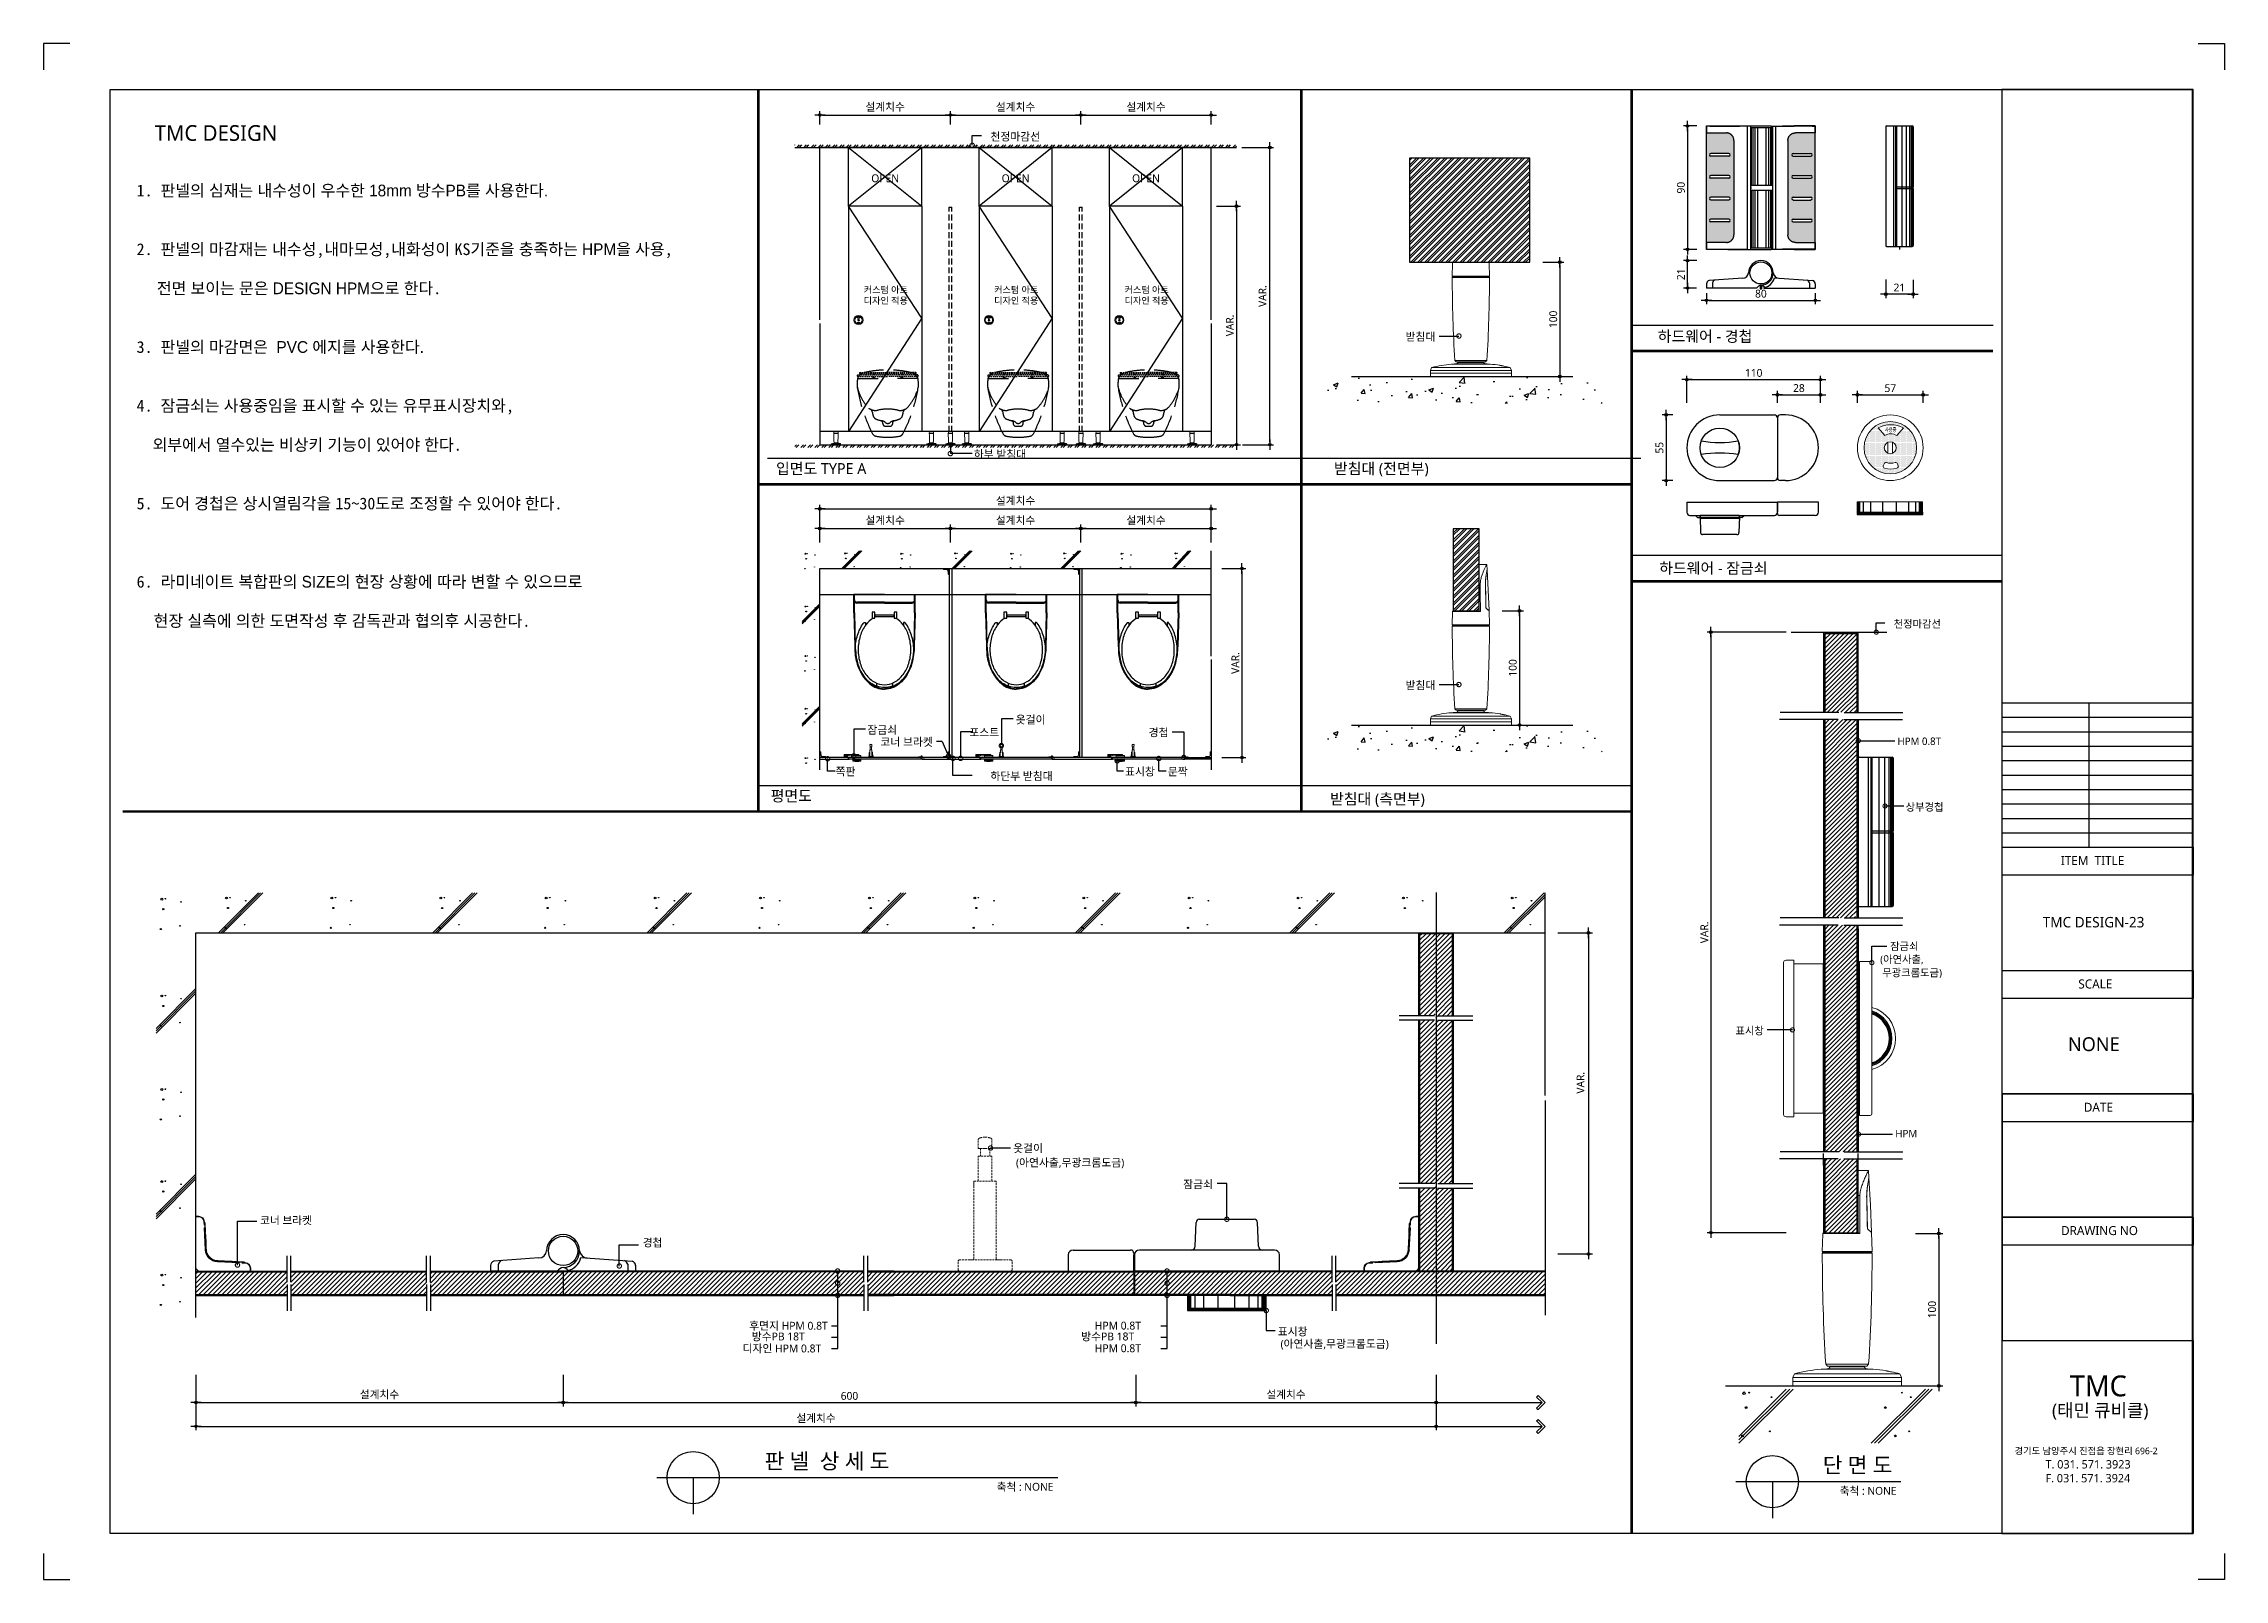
# Model space of a CAD drawing. Extents: x -256 to 8104, y -176 to 5714.
import ezdxf
from ezdxf.enums import TextEntityAlignment as Align

# ---------------------------------------------------------------- set-up
doc = ezdxf.new("R2010")
doc.units = 0
doc.header["$LTSCALE"] = 30
doc.linetypes.add('CEN', pattern=[62, 60, -1, 0, -1])
doc.linetypes.add('HIDDEN', pattern=[0.375, 0.25, -0.125])
doc.layers.get('0').update_dxf_attribs({"linetype": 'CONTINUOUS'})
doc.layers.get('DEFPOINTS').update_dxf_attribs({"linetype": 'CONTINUOUS'})
for name, color, linetype in [('02---제품선', 4, 'CONTINUOUS'), ('0_toilet', 6, 'CONTINUOUS'), ('C', 2, 'CONTINUOUS'), ('curior-0Line', 252, 'CONTINUOUS'), ('DIM', 7, 'CONTINUOUS'), ('FIN', 5, 'CONTINUOUS'), ('HAT', 8, 'CONTINUOUS'), ('HID', 9, 'HIDDEN'), ('jac text', 7, 'CONTINUOUS'), ('TIT', 3, 'CONTINUOUS'), ('경첩', 4, 'CONTINUOUS'), ('문자', 3, 'CONTINUOUS'), ('부자재', 4, 'CONTINUOUS'), ('옷걸이', 4, 'CONTINUOUS'), ('잠금쇠(회전형)', 4, 'CONTINUOUS'), ('중심선', 1, 'CEN'), ('치수', 1, 'CONTINUOUS'), ('판넬', 2, 'CONTINUOUS'), ('해치', 8, 'CONTINUOUS')]:
    doc.layers.add(name, color=color, linetype=linetype)
doc.styles.add('HDW', font='gulim.ttc')
doc.styles.add('돋움', font='malgun.ttf')
doc.dimstyles.new('10', dxfattribs={"dimscale": 10, "dimtxt": 3, "dimasz": 1, "dimexe": 1.5, "dimexo": 2, "dimgap": 1, "dimtad": 1, "dimdec": 0, "dimlunit": 6, "dimtxsty": '돋움', "dimblk": 'DIMDOT', "dimcen": -1, "dimdle": 1.5, "dimclrt": 3, "dimazin": 3, "dimtfac": 1, "dimtdec": 0, "dimtix": 1, "dimtmove": 2, "dimatfit": 3, "dimldrblk": 'DIMDOT', "dimarcsym": 0})
pattern_1 = [(45, (20671.02, -6908.678), (-8.55643, 8.55643), [])]
pattern_2 = [(45, (19863.481, -7020.256), (-8.980256, 8.980256), [])]

# ---------------------------------------------------------------- blocks, each defined once
blk = doc.blocks.new('DIMDOT')
at = {"linetype": 'Continuous'}
blk.add_line((-2, 0), (2, 0), dxfattribs=at)
for radius in [0.5, 0.25]:
    blk.add_circle((0, 0), radius, dxfattribs=at)
blk = doc.blocks.new('*D611')
at = {"layer": 'DEFPOINTS', "color": 0}
for p in [(30908.8, -1489), (31408.8, -1432.8), (31408.8, -1489)]:
    blk.add_point(p, dxfattribs=at)
at = {"layer": 'DIM', "color": 0, "lineweight": -2, "ltscale": 10}
for p, q in [((30908.8, -1469), (30908.8, -1417.8)), ((31408.8, -1469), (31408.8, -1417.8)), ((30918.8, -1432.8), (31398.8, -1432.8))]:
    blk.add_line(p, q, dxfattribs=at)
at = {"layer": 'DIM', "color": 0, "lineweight": -2, "xscale": 10, "yscale": 10, "zscale": 10, "rotation": 180}
blk.add_blockref('DIMDOT', (30908.8, -1432.8), dxfattribs=at)
at = {"layer": 'DIM', "color": 0, "lineweight": -2, "xscale": 10, "yscale": 10, "zscale": 10}
blk.add_blockref('DIMDOT', (31408.8, -1432.8), dxfattribs=at)
at = {"layer": 'DIM', "color": 3, "insert": (31158.8, -1403.1), "char_height": 30, "attachment_point": 5, "style": '돋움'}
blk.add_mtext('설계치수', dxfattribs=at)
blk = doc.blocks.new('*D612')
at = {"layer": 'DEFPOINTS', "color": 0}
for p in [(31408.8, -1489), (31908.8, -1432.8), (31908.8, -1489)]:
    blk.add_point(p, dxfattribs=at)
at = {"layer": 'DIM', "color": 0, "lineweight": -2, "ltscale": 10}
for p, q in [((31408.8, -1469), (31408.8, -1417.8)), ((31908.8, -1469), (31908.8, -1417.8)), ((31418.8, -1432.8), (31898.8, -1432.8))]:
    blk.add_line(p, q, dxfattribs=at)
at = {"layer": 'DIM', "color": 0, "lineweight": -2, "xscale": 10, "yscale": 10, "zscale": 10, "rotation": 180}
blk.add_blockref('DIMDOT', (31408.8, -1432.8), dxfattribs=at)
at = {"layer": 'DIM', "color": 0, "lineweight": -2, "xscale": 10, "yscale": 10, "zscale": 10}
blk.add_blockref('DIMDOT', (31908.8, -1432.8), dxfattribs=at)
at = {"layer": 'DIM', "color": 3, "insert": (31658.8, -1403.1), "char_height": 30, "attachment_point": 5, "style": '돋움'}
blk.add_mtext('설계치수', dxfattribs=at)
blk = doc.blocks.new('*D613')
at = {"layer": 'DEFPOINTS', "color": 0}
for p in [(31908.8, -1489), (32408.8, -1432.8), (32408.8, -1489)]:
    blk.add_point(p, dxfattribs=at)
at = {"layer": 'DIM', "color": 0, "lineweight": -2, "ltscale": 10}
for p, q in [((31908.8, -1469), (31908.8, -1417.8)), ((32408.8, -1469), (32408.8, -1417.8)), ((31918.8, -1432.8), (32398.8, -1432.8))]:
    blk.add_line(p, q, dxfattribs=at)
at = {"layer": 'DIM', "color": 0, "lineweight": -2, "xscale": 10, "yscale": 10, "zscale": 10, "rotation": 180}
blk.add_blockref('DIMDOT', (31908.8, -1432.8), dxfattribs=at)
at = {"layer": 'DIM', "color": 0, "lineweight": -2, "xscale": 10, "yscale": 10, "zscale": 10}
blk.add_blockref('DIMDOT', (32408.8, -1432.8), dxfattribs=at)
at = {"layer": 'DIM', "color": 3, "insert": (32158.8, -1403.1), "char_height": 30, "attachment_point": 5, "style": '돋움'}
blk.add_mtext('설계치수', dxfattribs=at)
blk = doc.blocks.new('*D614')
at = {"layer": 'DEFPOINTS', "color": 0}
for p in [(32408.8, -1781.9), (32408.8, -2696.9), (32505.7, -2696.9)]:
    blk.add_point(p, dxfattribs=at)
at = {"layer": 'DIM', "color": 0, "lineweight": -2, "ltscale": 10}
for p, q in [((32428.8, -1781.9), (32520.7, -1781.9)), ((32505.7, -1791.9), (32505.7, -2686.9)), ((32428.8, -2696.9), (32520.7, -2696.9))]:
    blk.add_line(p, q, dxfattribs=at)
at = {"layer": 'DIM', "color": 0, "lineweight": -2, "xscale": 10, "yscale": 10, "zscale": 10}
for p, rotation in [((32505.7, -1781.9), 90), ((32505.7, -2696.9), 270)]:
    blk.add_blockref('DIMDOT', p, dxfattribs=dict(at, rotation=rotation))
at = {"layer": 'DIM', "color": 3, "insert": (32480.5, -2239.4), "char_height": 30, "attachment_point": 5, "rotation": 90, "style": '돋움'}
blk.add_mtext('VAR.', dxfattribs=at)
blk = doc.blocks.new('*D615')
at = {"layer": 'DEFPOINTS', "color": 0}
for p in [(32429.8, -3171.8), (32429.8, -3896.8), (32526.7, -3896.8)]:
    blk.add_point(p, dxfattribs=at)
at = {"layer": 'DIM', "color": 0, "lineweight": -2, "ltscale": 10}
for p, q in [((32449.8, -3171.8), (32541.7, -3171.8)), ((32526.7, -3181.8), (32526.7, -3886.8)), ((32449.8, -3896.8), (32541.7, -3896.8))]:
    blk.add_line(p, q, dxfattribs=at)
at = {"layer": 'DIM', "color": 0, "lineweight": -2, "xscale": 10, "yscale": 10, "zscale": 10}
for p, rotation in [((32526.7, -3171.8), 90), ((32526.7, -3896.8), 270)]:
    blk.add_blockref('DIMDOT', p, dxfattribs=dict(at, rotation=rotation))
at = {"layer": 'DIM', "color": 3, "insert": (32501.5, -3534.3), "char_height": 30, "attachment_point": 5, "rotation": 90, "style": '돋움'}
blk.add_mtext('VAR.', dxfattribs=at)
blk = doc.blocks.new('_DOTSMALL')
at = {"color": 0, "linetype": 'ByBlock', "const_width": 0.5}
blk.add_lwpolyline([(-0.0625, 0, 1), (0.0625, 0, 1)], format="xyb", close=True, dxfattribs=at)
blk = doc.blocks.new('A$C63EC304E')
at = {"layer": '치수', "color": 1, "xscale": 2.5, "yscale": 2.5, "zscale": 2.5, "rotation": 234.3098741996962}
blk.add_blockref('_DOTSMALL', (0.31, 0.31), dxfattribs=at)
blk = doc.blocks.new('A$C2BC9653E')
at = {"layer": '치수', "xscale": 0.3333333333333333, "yscale": 0.3333333333333333, "zscale": 0.3333333333333333}
blk.add_blockref('A$C63EC304E', (0, 0), dxfattribs=at)
blk = doc.blocks.new('A$C7FC71301')
at = {"layer": '치수', "rotation": 180}
blk.add_blockref('A$C2BC9653E', (0.21, 0.21), dxfattribs=at)
blk = doc.blocks.new('A$C4A20372B')
at = {"layer": '치수'}
blk.add_blockref('A$C7FC71301', (0, 0), dxfattribs=at)
blk = doc.blocks.new('A$C566469F5')
at = {"layer": '치수'}
blk.add_blockref('A$C4A20372B', (0, 0), dxfattribs=at)
blk = doc.blocks.new('A$C7E317CD4')
at = {"layer": '해치', "xscale": 2, "yscale": 2, "zscale": 2}
blk.add_blockref('A$C566469F5', (0, 0), dxfattribs=at)
blk = doc.blocks.new('A$C601D7F27')
at = {"layer": '치수'}
blk.add_blockref('A$C7E317CD4', (0, 0), dxfattribs=at)
blk = doc.blocks.new('A$C38802C08')
at = {"layer": '치수'}
blk.add_blockref('A$C601D7F27', (0, 0), dxfattribs=at)
blk = doc.blocks.new('*D616')
at = {"layer": 'DEFPOINTS', "color": 0}
for p in [(31908.8, -3091.4), (32408.8, -3018.3), (32408.8, -3091.4)]:
    blk.add_point(p, dxfattribs=at)
at = {"layer": 'DIM', "color": 0, "lineweight": -2, "ltscale": 10}
for p, q in [((31908.8, -3071.4), (31908.8, -3003.3)), ((32408.8, -3071.4), (32408.8, -3003.3)), ((31918.8, -3018.3), (32398.8, -3018.3))]:
    blk.add_line(p, q, dxfattribs=at)
at = {"layer": 'DIM', "color": 0, "lineweight": -2, "xscale": 10, "yscale": 10, "zscale": 10, "rotation": 180}
blk.add_blockref('DIMDOT', (31908.8, -3018.3), dxfattribs=at)
at = {"layer": 'DIM', "color": 0, "lineweight": -2, "xscale": 10, "yscale": 10, "zscale": 10}
blk.add_blockref('DIMDOT', (32408.8, -3018.3), dxfattribs=at)
at = {"layer": 'DIM', "color": 3, "insert": (32158.8, -2988.6), "char_height": 30, "attachment_point": 5, "style": '돋움'}
blk.add_mtext('설계치수', dxfattribs=at)
blk = doc.blocks.new('*D617')
at = {"layer": 'DEFPOINTS', "color": 0}
for p in [(32408.8, -2942.9), (30908.8, -3091.4), (32408.8, -3091.4)]:
    blk.add_point(p, dxfattribs=at)
at = {"layer": 'DIM', "color": 0, "lineweight": -2, "ltscale": 10}
for p, q in [((30908.8, -3071.4), (30908.8, -2927.9)), ((30918.8, -2942.9), (32398.8, -2942.9)), ((32408.8, -3071.4), (32408.8, -2927.9))]:
    blk.add_line(p, q, dxfattribs=at)
at = {"layer": 'DIM', "color": 0, "lineweight": -2, "xscale": 10, "yscale": 10, "zscale": 10, "rotation": 180}
blk.add_blockref('DIMDOT', (30908.8, -2942.9), dxfattribs=at)
at = {"layer": 'DIM', "color": 0, "lineweight": -2, "xscale": 10, "yscale": 10, "zscale": 10}
blk.add_blockref('DIMDOT', (32408.8, -2942.9), dxfattribs=at)
at = {"layer": 'DIM', "color": 3, "insert": (31658.8, -2913.3), "char_height": 30, "attachment_point": 5, "style": '돋움'}
blk.add_mtext('설계치수', dxfattribs=at)
blk = doc.blocks.new('*D618')
at = {"layer": 'DEFPOINTS', "color": 0}
for p in [(31408.8, -3091.4), (31908.8, -3018.3), (31908.8, -3091.4)]:
    blk.add_point(p, dxfattribs=at)
at = {"layer": 'DIM', "color": 0, "lineweight": -2, "ltscale": 10}
for p, q in [((31408.8, -3071.4), (31408.8, -3003.3)), ((31908.8, -3071.4), (31908.8, -3003.3)), ((31418.8, -3018.3), (31898.8, -3018.3))]:
    blk.add_line(p, q, dxfattribs=at)
at = {"layer": 'DIM', "color": 0, "lineweight": -2, "xscale": 10, "yscale": 10, "zscale": 10, "rotation": 180}
blk.add_blockref('DIMDOT', (31408.8, -3018.3), dxfattribs=at)
at = {"layer": 'DIM', "color": 0, "lineweight": -2, "xscale": 10, "yscale": 10, "zscale": 10}
blk.add_blockref('DIMDOT', (31908.8, -3018.3), dxfattribs=at)
at = {"layer": 'DIM', "color": 3, "insert": (31658.8, -2988.6), "char_height": 30, "attachment_point": 5, "style": '돋움'}
blk.add_mtext('설계치수', dxfattribs=at)
blk = doc.blocks.new('*D619')
at = {"layer": 'DEFPOINTS', "color": 0}
for p in [(30908.8, -3091.4), (31408.8, -3018.3), (31408.8, -3091.4)]:
    blk.add_point(p, dxfattribs=at)
at = {"layer": 'DIM', "color": 0, "lineweight": -2, "ltscale": 10}
for p, q in [((30908.8, -3071.4), (30908.8, -3003.3)), ((31408.8, -3071.4), (31408.8, -3003.3)), ((30918.8, -3018.3), (31398.8, -3018.3))]:
    blk.add_line(p, q, dxfattribs=at)
at = {"layer": 'DIM', "color": 0, "lineweight": -2, "xscale": 10, "yscale": 10, "zscale": 10, "rotation": 180}
blk.add_blockref('DIMDOT', (30908.8, -3018.3), dxfattribs=at)
at = {"layer": 'DIM', "color": 0, "lineweight": -2, "xscale": 10, "yscale": 10, "zscale": 10}
blk.add_blockref('DIMDOT', (31408.8, -3018.3), dxfattribs=at)
at = {"layer": 'DIM', "color": 3, "insert": (31158.8, -2988.6), "char_height": 30, "attachment_point": 5, "style": '돋움'}
blk.add_mtext('설계치수', dxfattribs=at)
blk = doc.blocks.new('*D620')
at = {"layer": 'DEFPOINTS', "color": 0}
for p in [(34744.3, -2447.4), (34232.3, -2556), (34744.3, -2556)]:
    blk.add_point(p, dxfattribs=at)
at = {"layer": 'DIM', "color": 0, "lineweight": -2, "ltscale": 10}
for p, q in [((34232.3, -2536), (34232.3, -2432.4)), ((34242.3, -2447.4), (34734.3, -2447.4)), ((34744.3, -2536), (34744.3, -2432.4))]:
    blk.add_line(p, q, dxfattribs=at)
at = {"layer": 'DIM', "color": 0, "lineweight": -2, "xscale": 10, "yscale": 10, "zscale": 10, "rotation": 180}
blk.add_blockref('DIMDOT', (34232.3, -2447.4), dxfattribs=at)
at = {"layer": 'DIM', "color": 0, "lineweight": -2, "xscale": 10, "yscale": 10, "zscale": 10}
blk.add_blockref('DIMDOT', (34744.3, -2447.4), dxfattribs=at)
at = {"layer": 'DIM', "color": 3, "insert": (34488.3, -2421.8), "char_height": 30, "attachment_point": 5, "style": '돋움'}
blk.add_mtext('110', dxfattribs=at)
blk = doc.blocks.new('*D621')
at = {"layer": 'DEFPOINTS', "color": 0}
for p in [(34744.3, -2505.4), (34579.2, -2556), (34744.3, -2556)]:
    blk.add_point(p, dxfattribs=at)
at = {"layer": 'DIM', "color": 0, "lineweight": -2, "ltscale": 10}
for p, q in [((34579.2, -2536), (34579.2, -2490.4)), ((34589.2, -2505.4), (34734.3, -2505.4)), ((34744.3, -2536), (34744.3, -2490.4))]:
    blk.add_line(p, q, dxfattribs=at)
at = {"layer": 'DIM', "color": 0, "lineweight": -2, "xscale": 10, "yscale": 10, "zscale": 10, "rotation": 180}
blk.add_blockref('DIMDOT', (34579.2, -2505.4), dxfattribs=at)
at = {"layer": 'DIM', "color": 0, "lineweight": -2, "xscale": 10, "yscale": 10, "zscale": 10}
blk.add_blockref('DIMDOT', (34744.3, -2505.4), dxfattribs=at)
at = {"layer": 'DIM', "color": 3, "insert": (34661.7, -2479.9), "char_height": 30, "attachment_point": 5, "style": '돋움'}
blk.add_mtext('28', dxfattribs=at)
blk = doc.blocks.new('*D622')
at = {"layer": 'DEFPOINTS', "color": 0}
for p in [(35138, -2505.4), (34886, -2556), (35138, -2556)]:
    blk.add_point(p, dxfattribs=at)
at = {"layer": 'DIM', "color": 0, "lineweight": -2, "ltscale": 10}
for p, q in [((34886, -2536), (34886, -2490.4)), ((34896, -2505.4), (35128, -2505.4)), ((35138, -2536), (35138, -2490.4))]:
    blk.add_line(p, q, dxfattribs=at)
at = {"layer": 'DIM', "color": 0, "lineweight": -2, "xscale": 10, "yscale": 10, "zscale": 10, "rotation": 180}
blk.add_blockref('DIMDOT', (34886, -2505.4), dxfattribs=at)
at = {"layer": 'DIM', "color": 0, "lineweight": -2, "xscale": 10, "yscale": 10, "zscale": 10}
blk.add_blockref('DIMDOT', (35138, -2505.4), dxfattribs=at)
at = {"layer": 'DIM', "color": 3, "insert": (35012, -2480.1), "char_height": 30, "attachment_point": 5, "style": '돋움'}
blk.add_mtext('57', dxfattribs=at)
blk = doc.blocks.new('*D623')
at = {"layer": 'DEFPOINTS', "color": 0}
for p in [(34289.9, -1474.6), (34234.9, -1947.8), (34289.9, -1947.8)]:
    blk.add_point(p, dxfattribs=at)
at = {"layer": 'DIM', "color": 0, "lineweight": -2, "ltscale": 10}
for p, q in [((34269.9, -1474.6), (34219.9, -1474.6)), ((34234.9, -1484.6), (34234.9, -1937.8)), ((34269.9, -1947.8), (34219.9, -1947.8))]:
    blk.add_line(p, q, dxfattribs=at)
at = {"layer": 'DIM', "color": 0, "lineweight": -2, "xscale": 10, "yscale": 10, "zscale": 10}
for p, rotation in [((34234.9, -1474.6), 90), ((34234.9, -1947.8), 270)]:
    blk.add_blockref('DIMDOT', p, dxfattribs=dict(at, rotation=rotation))
at = {"layer": 'DIM', "color": 3, "insert": (34209.4, -1711.2), "char_height": 30, "attachment_point": 5, "rotation": 90, "style": '돋움'}
blk.add_mtext('90', dxfattribs=at)
blk = doc.blocks.new('*D624')
at = {"layer": 'DEFPOINTS', "color": 0}
for p in [(34307.5, -2096), (34724.6, -2096), (34724.6, -2143.4)]:
    blk.add_point(p, dxfattribs=at)
at = {"layer": 'DIM', "color": 0, "lineweight": -2, "ltscale": 10}
for p, q in [((34307.5, -2116), (34307.5, -2158.4)), ((34317.5, -2143.4), (34714.6, -2143.4)), ((34724.6, -2116), (34724.6, -2158.4))]:
    blk.add_line(p, q, dxfattribs=at)
at = {"layer": 'DIM', "color": 0, "lineweight": -2, "xscale": 10, "yscale": 10, "zscale": 10, "rotation": 180}
blk.add_blockref('DIMDOT', (34307.5, -2143.4), dxfattribs=at)
at = {"layer": 'DIM', "color": 0, "lineweight": -2, "xscale": 10, "yscale": 10, "zscale": 10}
blk.add_blockref('DIMDOT', (34724.6, -2143.4), dxfattribs=at)
at = {"layer": 'DIM', "color": 3, "insert": (34516, -2117.9), "char_height": 30, "attachment_point": 5, "style": '돋움'}
blk.add_mtext('80', dxfattribs=at)
blk = doc.blocks.new('*D625')
at = {"layer": 'DEFPOINTS', "color": 0}
for p in [(34234.9, -1991), (34289.9, -1991), (34289.2, -2096)]:
    blk.add_point(p, dxfattribs=at)
at = {"layer": 'DIM', "color": 0, "lineweight": -2, "ltscale": 10}
for p, q in [((34269.9, -1991), (34219.9, -1991)), ((34234.9, -2086), (34234.9, -2001)), ((34269.2, -2096), (34219.9, -2096))]:
    blk.add_line(p, q, dxfattribs=at)
at = {"layer": 'DIM', "color": 0, "lineweight": -2, "xscale": 10, "yscale": 10, "zscale": 10}
for p, rotation in [((34234.9, -1991), 90), ((34234.9, -2096), 270)]:
    blk.add_blockref('DIMDOT', p, dxfattribs=dict(at, rotation=rotation))
at = {"layer": 'DIM', "color": 3, "insert": (34209.5, -2043.5), "char_height": 30, "attachment_point": 5, "rotation": 90, "style": '돋움'}
blk.add_mtext('21', dxfattribs=at)
blk = doc.blocks.new('*D626')
at = {"layer": 'DEFPOINTS', "color": 0}
for p in [(34994.4, -2043.8), (35099.4, -2044.5), (34994.4, -2119.5)]:
    blk.add_point(p, dxfattribs=at)
at = {"layer": 'DIM', "color": 0, "lineweight": -2, "ltscale": 10}
for p, q in [((34994.4, -2063.8), (34994.4, -2134.5)), ((35099.4, -2064.5), (35099.4, -2134.5)), ((35089.4, -2119.5), (35004.4, -2119.5))]:
    blk.add_line(p, q, dxfattribs=at)
at = {"layer": 'DIM', "color": 0, "lineweight": -2, "xscale": 10, "yscale": 10, "zscale": 10, "rotation": 180}
blk.add_blockref('DIMDOT', (34994.4, -2119.5), dxfattribs=at)
at = {"layer": 'DIM', "color": 0, "lineweight": -2, "xscale": 10, "yscale": 10, "zscale": 10}
blk.add_blockref('DIMDOT', (35099.4, -2119.5), dxfattribs=at)
at = {"layer": 'DIM', "color": 3, "insert": (35046.9, -2094.2), "char_height": 30, "attachment_point": 5, "style": '돋움'}
blk.add_mtext('21', dxfattribs=at)
blk = doc.blocks.new('A$C10E41893')
at = {"layer": '부자재'}
for p, q in [((6, 0), (6, 196)), ((123, 196), (6, 196)), ((123, 192), (6, 192)), ((55, 0), (55, 177)), ((61, 0), (61, 177)), ((6, 0), (6, -196)), ((55, 0), (55, -177)), ((61, 0), (61, -177)), ((123, -192), (6, -192)), ((123, -196), (6, -196))]:
    blk.add_line(p, q, dxfattribs=at)
for points in [[(123, 196, -0.012538), (123, 196), (335, 190, -0.055395), (445, 175, -0.154276), (577, 93, -0.179504), (612, 0, -0.179504)], [(123, 192, -0.012538), (123, 192), (335, 187, -0.055395), (444, 172, -0.154276), (574, 91, -0.179504), (608, 0, -0.179504)], [(157, -72, 0.089162), (200, -119, 0.085733), (270, -155, 0.075373), (359, -168, 0.075373), (447, -155, 0.085733), (517, -119, 0.106084), (567, -62, 0.126931), (583, 0, 0.126931), (567, 62, 0.106084), (517, 119, 0.085733), (447, 155, 0.075373), (359, 168, 0.075373), (270, 155, 0.085733), (200, 119, 0.089162), (157, 72)], [(572, 51), (589, 51), (589, 60, 0.021185), (583, 71, 0.106084), (528, 134, 0.085733), (453, 172, 0.075373), (359, 187, 0.075373), (265, 172, 0.085733), (189, 134, 0.007337), (184, 130), (184, 122), (205, 122)], [(123, -196, 0.012538), (123, -196), (335, -190, 0.055395), (445, -175, 0.154276), (577, -93, 0.179504), (612, 0, 0.179504)], [(123, -192, 0.012538), (123, -192), (335, -187, 0.055395), (444, -172, 0.154276), (574, -91, 0.179504), (608, 0, 0.179504)], [(589, -51, 0.090214), (598, 0, 0.090214), (589, 51, 0.106084)], [(572, -51), (589, -51), (589, -60, -0.021185), (583, -71, -0.106084), (528, -134, -0.085733), (453, -172, -0.075373), (359, -187, -0.075373), (265, -172, -0.085733), (189, -134, -0.007337), (184, -130), (184, -122), (205, -122)]]:
    blk.add_lwpolyline(points, format="xyb", dxfattribs=at)
blk.add_lwpolyline([(138, -61), (119, -61), (119, -79), (157, -79), (157, -61), (138, -61), (147, -61), (147, 61), (138, 61), (157, 61), (157, 79), (119, 79), (119, 61), (138, 61), (138, -61), (119, -61)], dxfattribs=at)
for centre, start, end in [((40, 177), 0, 90), ((46, 177), 0, 90), ((40, -177), 270, 0), ((46, -177), 270, 0)]:
    blk.add_arc(centre, 15, start, end, dxfattribs=at)
blk = doc.blocks.new('A$C460A2A32')
at = {"color": 0}
for p, q in [((3, 20), (0, 16)), ((3, 20), (9, 20)), ((4, 10), (162, 10)), ((9, 20), (162, 20)), ((13, 32), (11, 30)), ((13, 32), (162, 32)), ((13, 27), (162, 27)), ((312, 32), (162, 32)), ((312, 27), (162, 27)), ((316, 20), (162, 20)), ((321, 10), (162, 10)), ((312, 32), (313, 30)), ((322, 20), (316, 20)), ((322, 20), (324, 16))]:
    blk.add_line(p, q, dxfattribs=at)
for centre, radius, start, end in [((4, 14), 4, 150.0107, 270), ((13, 29), 2, 135, 270), ((109, 28), 26, 182.6717, 198.4118), ((109, 10), 26, 180, 202.6199), ((107, 28), 23, 183.0205, 200.9186), ((107, 10), 23, 180, 205.7715), ((69, 10), 23, 334.2285, 0), ((69, 28), 23, 339.0814, 356.9795), ((67, 10), 26, 337.3801, 0), ((67, 28), 26, 341.5882, 357.3283), ((257, 10), 26, 180, 202.6199), ((257, 28), 26, 182.6717, 198.4118), ((256, 28), 23, 183.0205, 200.9186), ((256, 10), 23, 180, 205.7715), ((217, 10), 23, 334.2285, 0), ((217, 28), 23, 339.0814, 356.9795), ((216, 28), 26, 341.5882, 357.3283), ((216, 10), 26, 337.3801, 0), ((312, 29), 2, 270, 45), ((321, 14), 4, 270, 29.9893)]:
    blk.add_arc(centre, radius, start, end, dxfattribs=at)
blk = doc.blocks.new('*D627')
at = {"layer": 'DEFPOINTS', "color": 0}
for p in [(34197.9, -2582.6), (34152.3, -2834.6), (34197.9, -2834.6)]:
    blk.add_point(p, dxfattribs=at)
at = {"layer": 'DIM', "color": 0, "lineweight": -2, "ltscale": 10}
for p, q in [((34177.9, -2582.6), (34137.3, -2582.6)), ((34152.3, -2592.6), (34152.3, -2824.6)), ((34177.9, -2834.6), (34137.3, -2834.6))]:
    blk.add_line(p, q, dxfattribs=at)
at = {"layer": 'DIM', "color": 0, "lineweight": -2, "xscale": 10, "yscale": 10, "zscale": 10}
for p, rotation in [((34152.3, -2582.6), 90), ((34152.3, -2834.6), 270)]:
    blk.add_blockref('DIMDOT', p, dxfattribs=dict(at, rotation=rotation))
at = {"layer": 'DIM', "color": 3, "insert": (34127, -2708.6), "char_height": 30, "attachment_point": 5, "rotation": 90, "style": '돋움'}
blk.add_mtext('55', dxfattribs=at)
blk = doc.blocks.new('*D628')
at = {"layer": 'DEFPOINTS', "color": 0}
for p in [(34633.2, -3415.6), (34324.5, -5718.9), (34633.2, -5718.9)]:
    blk.add_point(p, dxfattribs=at)
at = {"layer": 'DIM', "color": 0, "lineweight": -2, "ltscale": 10}
for p, q in [((34613.2, -3415.6), (34309.5, -3415.6)), ((34324.5, -3425.6), (34324.5, -5708.9)), ((34613.2, -5718.9), (34309.5, -5718.9))]:
    blk.add_line(p, q, dxfattribs=at)
at = {"layer": 'DIM', "color": 0, "lineweight": -2, "xscale": 10, "yscale": 10, "zscale": 10}
for p, rotation in [((34324.5, -3415.6), 90), ((34324.5, -5718.9), 270)]:
    blk.add_blockref('DIMDOT', p, dxfattribs=dict(at, rotation=rotation))
at = {"layer": 'DIM', "color": 3, "insert": (34299.2, -4567.2), "char_height": 30, "attachment_point": 5, "rotation": 90, "style": '돋움'}
blk.add_mtext('VAR.', dxfattribs=at)
blk = doc.blocks.new('A$C13EB2441')
for p, q in [((0.84, 7.37), (0.84, 14.11)), ((0.84, 6.74), (0.84, 0))]:
    blk.add_line(p, q)
blk = doc.blocks.new('*D629')
at = {"layer": 'DEFPOINTS', "color": 0}
for p in [(35088.9, -5721.8), (35098.1, -6306.2), (35197.9, -6306.2)]:
    blk.add_point(p, dxfattribs=at)
at = {"layer": 'DIM', "color": 0, "lineweight": -2, "ltscale": 10}
for p, q in [((35108.9, -5721.8), (35212.9, -5721.8)), ((35197.9, -5731.8), (35197.9, -6296.2)), ((35118.1, -6306.2), (35212.9, -6306.2))]:
    blk.add_line(p, q, dxfattribs=at)
at = {"layer": 'DIM', "color": 0, "lineweight": -2, "xscale": 10, "yscale": 10, "zscale": 10}
for p, rotation in [((35197.9, -5721.8), 90), ((35197.9, -6306.2), 270)]:
    blk.add_blockref('DIMDOT', p, dxfattribs=dict(at, rotation=rotation))
at = {"layer": 'DIM', "color": 3, "insert": (35172.3, -6014), "char_height": 30, "attachment_point": 5, "rotation": 90, "style": '돋움'}
blk.add_mtext('100', dxfattribs=at)
blk = doc.blocks.new('*D630')
at = {"layer": 'DEFPOINTS', "color": 0}
for p in [(33504.3, -3333.9), (33447.6, -3772.1), (33590.5, -3772.1)]:
    blk.add_point(p, dxfattribs=at)
at = {"layer": 'DIM', "color": 0, "lineweight": -2, "ltscale": 10}
for p, q in [((33524.3, -3333.9), (33605.5, -3333.9)), ((33590.5, -3343.9), (33590.5, -3762.1)), ((33467.6, -3772.1), (33605.5, -3772.1))]:
    blk.add_line(p, q, dxfattribs=at)
at = {"layer": 'DIM', "color": 0, "lineweight": -2, "xscale": 10, "yscale": 10, "zscale": 10}
for p, rotation in [((33590.5, -3333.9), 90), ((33590.5, -3772.1), 270)]:
    blk.add_blockref('DIMDOT', p, dxfattribs=dict(at, rotation=rotation))
at = {"layer": 'DIM', "color": 3, "insert": (33564.9, -3553), "char_height": 30, "attachment_point": 5, "rotation": 90, "style": '돋움'}
blk.add_mtext('100', dxfattribs=at)
blk = doc.blocks.new('*D631')
at = {"layer": 'DEFPOINTS', "color": 0}
for p in [(32505.7, -1557.2), (32633.1, -1557.2), (32508.2, -2696.9)]:
    blk.add_point(p, dxfattribs=at)
at = {"layer": 'DIM', "color": 0, "lineweight": -2, "ltscale": 10}
for p, q in [((32525.7, -1557.2), (32648.1, -1557.2)), ((32633.1, -2686.9), (32633.1, -1567.2)), ((32528.2, -2696.9), (32648.1, -2696.9))]:
    blk.add_line(p, q, dxfattribs=at)
at = {"layer": 'DIM', "color": 0, "lineweight": -2, "xscale": 10, "yscale": 10, "zscale": 10}
for p, rotation in [((32633.1, -1557.2), 90), ((32633.1, -2696.9), 270)]:
    blk.add_blockref('DIMDOT', p, dxfattribs=dict(at, rotation=rotation))
at = {"layer": 'DIM', "color": 3, "insert": (32605.8, -2127.1), "char_height": 30, "attachment_point": 5, "rotation": 90, "style": '돋움'}
blk.add_mtext('VAR.', dxfattribs=at)
blk = doc.blocks.new('*D632')
at = {"layer": 'DEFPOINTS', "color": 0}
for p in [(33659.4, -1997.2), (33602.7, -2435.4), (33745.6, -2435.4)]:
    blk.add_point(p, dxfattribs=at)
at = {"layer": 'DIM', "color": 0, "lineweight": -2, "ltscale": 10}
for p, q in [((33679.4, -1997.2), (33760.6, -1997.2)), ((33745.6, -2007.2), (33745.6, -2425.4)), ((33622.7, -2435.4), (33760.6, -2435.4))]:
    blk.add_line(p, q, dxfattribs=at)
at = {"layer": 'DIM', "color": 0, "lineweight": -2, "xscale": 10, "yscale": 10, "zscale": 10}
for p, rotation in [((33745.6, -1997.2), 90), ((33745.6, -2435.4), 270)]:
    blk.add_blockref('DIMDOT', p, dxfattribs=dict(at, rotation=rotation))
at = {"layer": 'DIM', "color": 3, "insert": (33720, -2216.3), "char_height": 30, "attachment_point": 5, "rotation": 90, "style": '돋움'}
blk.add_mtext('100', dxfattribs=at)
blk = doc.blocks.new('*D633')
at = {"layer": 'DEFPOINTS', "color": 0}
for p in [(28516.9, -6244.7), (29924, -6244.7), (29924, -6370.5)]:
    blk.add_point(p, dxfattribs=at)
at = {"layer": 'DIM', "color": 0, "lineweight": -2, "ltscale": 10}
for p, q in [((28516.9, -6264.7), (28516.9, -6385.5)), ((29924, -6264.7), (29924, -6385.5)), ((28526.9, -6370.5), (29914, -6370.5))]:
    blk.add_line(p, q, dxfattribs=at)
at = {"layer": 'DIM', "color": 0, "lineweight": -2, "xscale": 10, "yscale": 10, "zscale": 10, "rotation": 180}
blk.add_blockref('DIMDOT', (28516.9, -6370.5), dxfattribs=at)
at = {"layer": 'DIM', "color": 0, "lineweight": -2, "xscale": 10, "yscale": 10, "zscale": 10}
blk.add_blockref('DIMDOT', (29924, -6370.5), dxfattribs=at)
at = {"layer": 'DIM', "color": 3, "insert": (29220.4, -6340.8), "char_height": 30, "attachment_point": 5, "style": '돋움'}
blk.add_mtext('설계치수', dxfattribs=at)
blk = doc.blocks.new('*D634')
at = {"layer": 'DEFPOINTS', "color": 0}
for p in [(28516.9, -6244.7), (33270.8, -6244.7), (33270.8, -6461.9)]:
    blk.add_point(p, dxfattribs=at)
at = {"layer": 'DIM', "color": 0, "lineweight": -2, "ltscale": 10}
for p, q in [((28516.9, -6264.7), (28516.9, -6476.9)), ((33270.8, -6264.7), (33270.8, -6476.9)), ((28526.9, -6461.9), (33260.8, -6461.9))]:
    blk.add_line(p, q, dxfattribs=at)
at = {"layer": 'DIM', "color": 0, "lineweight": -2, "xscale": 10, "yscale": 10, "zscale": 10, "rotation": 180}
blk.add_blockref('DIMDOT', (28516.9, -6461.9), dxfattribs=at)
at = {"layer": 'DIM', "color": 0, "lineweight": -2, "xscale": 10, "yscale": 10, "zscale": 10}
blk.add_blockref('DIMDOT', (33270.8, -6461.9), dxfattribs=at)
at = {"layer": 'DIM', "color": 3, "insert": (30893.8, -6432.2), "char_height": 30, "attachment_point": 5, "style": '돋움'}
blk.add_mtext('설계치수', dxfattribs=at)
blk = doc.blocks.new('*D635')
at = {"layer": 'DEFPOINTS', "color": 0}
for p in [(32119.9, -6244.7), (33270.8, -6244.7), (33270.8, -6370.5)]:
    blk.add_point(p, dxfattribs=at)
at = {"layer": 'DIM', "color": 0, "lineweight": -2, "ltscale": 10}
for p, q in [((32119.9, -6264.7), (32119.9, -6385.5)), ((33270.8, -6264.7), (33270.8, -6385.5)), ((32129.9, -6370.5), (33260.8, -6370.5))]:
    blk.add_line(p, q, dxfattribs=at)
at = {"layer": 'DIM', "color": 0, "lineweight": -2, "xscale": 10, "yscale": 10, "zscale": 10, "rotation": 180}
blk.add_blockref('DIMDOT', (32119.9, -6370.5), dxfattribs=at)
at = {"layer": 'DIM', "color": 0, "lineweight": -2, "xscale": 10, "yscale": 10, "zscale": 10}
blk.add_blockref('DIMDOT', (33270.8, -6370.5), dxfattribs=at)
at = {"layer": 'DIM', "color": 3, "insert": (32695.4, -6340.8), "char_height": 30, "attachment_point": 5, "style": '돋움'}
blk.add_mtext('설계치수', dxfattribs=at)
blk = doc.blocks.new('*D636')
at = {"layer": 'DEFPOINTS', "color": 0}
for p in [(29924, -6244.7), (32119.9, -6244.7), (32119.9, -6370.5)]:
    blk.add_point(p, dxfattribs=at)
at = {"layer": 'DIM', "color": 0, "lineweight": -2, "ltscale": 10}
for p, q in [((29924, -6264.7), (29924, -6385.5)), ((32119.9, -6264.7), (32119.9, -6385.5)), ((29934, -6370.5), (32109.9, -6370.5))]:
    blk.add_line(p, q, dxfattribs=at)
at = {"layer": 'DIM', "color": 0, "lineweight": -2, "xscale": 10, "yscale": 10, "zscale": 10, "rotation": 180}
blk.add_blockref('DIMDOT', (29924, -6370.5), dxfattribs=at)
at = {"layer": 'DIM', "color": 0, "lineweight": -2, "xscale": 10, "yscale": 10, "zscale": 10}
blk.add_blockref('DIMDOT', (32119.9, -6370.5), dxfattribs=at)
at = {"layer": 'DIM', "color": 3, "insert": (31022, -6345), "char_height": 30, "attachment_point": 5, "style": '돋움'}
blk.add_mtext('600', dxfattribs=at)
blk = doc.blocks.new('A$C06B31977')
for p, q in [((1.26, 11.06), (1.26, 21.17)), ((1.26, 10.11), (1.26, 0))]:
    blk.add_line(p, q)
blk = doc.blocks.new('*D637')
at = {"layer": 'DEFPOINTS', "color": 0}
for p in [(33717.6, -4569.1), (33717.6, -5800.5), (33855.4, -5800.5)]:
    blk.add_point(p, dxfattribs=at)
at = {"layer": 'DIM', "color": 0, "lineweight": -2, "ltscale": 10}
for p, q in [((33737.6, -4569.1), (33870.4, -4569.1)), ((33855.4, -4579.1), (33855.4, -5790.5)), ((33737.6, -5800.5), (33870.4, -5800.5))]:
    blk.add_line(p, q, dxfattribs=at)
at = {"layer": 'DIM', "color": 0, "lineweight": -2, "xscale": 10, "yscale": 10, "zscale": 10}
for p, rotation in [((33855.4, -4569.1), 90), ((33855.4, -5800.5), 270)]:
    blk.add_blockref('DIMDOT', p, dxfattribs=dict(at, rotation=rotation))
at = {"layer": 'DIM', "color": 3, "insert": (33824.7, -5143.9), "char_height": 30, "attachment_point": 5, "rotation": 90, "style": '돋움'}
blk.add_mtext('VAR.', dxfattribs=at)
blk = doc.blocks.new('DESIGN-23', base_point=(28188.6, -6872.9))
at = {"layer": 'HAT'}
h = blk.add_hatch(dxfattribs=at)
h.set_pattern_fill('ANSI32', color=256, scale=2, style=0)
h.set_pattern_definition([(45, (19572.717, -7190.143), (-13.470384, 13.470384), []), (45, (19581.697, -7190.143), (-13.470384, 13.470384), [])])
h.paths.add_polyline_path([(30812.1, -1547.2), (32505.7, -1547.2), (32505.7, -1557.2), (30812.1, -1557.2)])
h = blk.add_hatch(dxfattribs=at)
h.set_pattern_fill('ANSI32', color=256, scale=2, style=0)
h.set_pattern_definition([(45, (19867.086, -7048.667), (-13.470384, 13.470384), []), (45, (19876.066, -7048.667), (-13.470384, 13.470384), [])])
h.paths.add_polyline_path([(33470, -1997.3), (33630, -1997.3), (33630, -1597.9), (33169.2, -1597.9), (33169.2, -1997.3)])
h = blk.add_hatch(dxfattribs=at)
h.set_pattern_fill('ANSI32', color=256, scale=2, style=0)
h.set_pattern_definition([(45, (19572.717, -7008.163), (-13.470384, 13.470384), []), (45, (19581.697, -7008.163), (-13.470384, 13.470384), [])])
h.paths.add_polyline_path([(30812.1, -2707.4), (32505.7, -2707.4), (32505.7, -2697.4), (30812.1, -2697.4)])
h = blk.add_hatch(dxfattribs=at)
h.set_pattern_fill('ANSI32', color=256, scale=2, style=0)
h.set_pattern_definition([(45, (19889.947, -7148.851), (-13.470384, 13.470384), []), (45, (19898.927, -7148.851), (-13.470384, 13.470384), [])])
h.paths.add_polyline_path([(33336.4, -3334), (33435.9, -3334), (33435.9, -3019.6), (33336.4, -3019.6)])
at = {"layer": 'HAT', "transparency": 33554687}
h = blk.add_hatch(dxfattribs=at)
h.set_pattern_fill('ANSI31', color=256, scale=3.811219)
h.set_pattern_definition(pattern_1)
h.paths.add_polyline_path([(34814.5, -3723.3), (34835.6, -3723.3), (34884.6, -3723.3), (34884.6, -3420.4), (34760.7, -3420.4), (34760.7, -3723.3)])
at = {"layer": 'HAT'}
h = blk.add_hatch(dxfattribs=at)
h.set_pattern_fill('ANSI31', color=256, scale=3.811219, style=0)
h.set_pattern_definition(pattern_1)
edge = h.paths.add_edge_path()
edge.add_line((34884.6, -3797.4), (34828, -3797.4))
edge.add_arc((34826, -3797.4), 1.99, -54.30987, 0, ccw=False)
edge.add_arc((34826, -3797.4), 1.99, 125.69013, 305.69013, ccw=False)
edge.add_arc((34826, -3797.4), 1.99, 0, 125.69013, ccw=False)
edge.add_line((34828, -3797.4), (34884.6, -3797.4))
edge.add_line((34884.6, -3797.4), (34884.6, -3751))
edge.add_line((34884.6, -3751), (34874.8, -3751))
edge.add_spline(control_points=[(34872.1, -3758.4), (34873, -3755.9), (34873.9, -3753.4), (34874.8, -3751)], knot_values=[0, 0, 0, 0, 0.152076, 0.152076, 0.152076, 0.152076], degree=3, periodic=0)
edge.add_line((34874.8, -3751), (34822.7, -3751))
edge.add_line((34822.7, -3751), (34822.7, -4511.8))
edge.add_line((34822.7, -4511.8), (34876.7, -4511.8))
edge.add_spline(control_points=[(34876.7, -4511.8), (34879.7, -4503.5), (34882.6, -4496), (34884.6, -4492.4)], knot_values=[0.152076, 0.152076, 0.152076, 0.152076, 0.673721, 0.673721, 0.673721, 0.673721], degree=3, periodic=0)
edge.add_spline(control_points=[(34886.9, -4511.8), (34887.4, -4502.3), (34888.4, -4487.7), (34885.6, -4490.5), (34884.6, -4492.4)], knot_values=[0.673721, 0.673721, 0.673721, 0.673721, 1.332503, 1.60798, 1.60798, 1.60798, 1.60798], degree=3, periodic=0)
edge.add_line((34884.6, -4492.4), (34884.6, -3797.4))
h.paths.add_polyline_path([(34822.7, -3751), (34760.7, -3751), (34760.7, -4511.8), (34822.7, -4511.8)])
h = blk.add_hatch(dxfattribs=at)
h.set_pattern_fill('ANSI31', color=256, scale=3.811219, style=0)
h.set_pattern_definition(pattern_1)
h.paths.add_polyline_path([(34822.7, -4974.4), (34760.7, -4974.4), (34760.7, -5408.5), (34822.7, -5408.5), (34822.7, -5304.2, -0.567825), (34822.7, -5300.8)])
h.paths.add_polyline_path([(34884.6, -4974.4), (34822.7, -4974.4), (34822.7, -5300.8, -0.582142), (34825.7, -5302.5), (34884.6, -5302.5)])
edge = h.paths.add_edge_path()
edge.add_line((34884.6, -5302.5), (34825.7, -5302.5))
edge.add_arc((34823.7, -5302.5), 1.99, -54.30987, 0, ccw=False)
edge.add_arc((34823.7, -5302.5), 1.99, 239.17799, 305.69013, ccw=False)
edge.add_line((34822.7, -5304.2), (34822.7, -5408.5))
edge.add_line((34822.7, -5408.5), (34876.7, -5408.5))
edge.add_spline(control_points=[(34876.7, -5408.5), (34879.7, -5400.1), (34882.6, -5392.7), (34884.6, -5389.1)], knot_values=[0.152076, 0.152076, 0.152076, 0.152076, 0.673721, 0.673721, 0.673721, 0.673721], degree=3, periodic=0)
edge.add_line((34884.6, -5389.1), (34884.6, -5302.5))
h.paths.add_polyline_path([(34822.7, -4539.5), (34760.7, -4539.5), (34760.7, -4974.4), (34822.7, -4974.4)])
edge = h.paths.add_edge_path()
edge.add_line((34884.6, -4539.5), (34874.8, -4539.5))
edge.add_spline(control_points=[(34872.1, -4546.9), (34873, -4544.4), (34873.9, -4541.9), (34874.8, -4539.5)], knot_values=[0, 0, 0, 0, 0.152076, 0.152076, 0.152076, 0.152076], degree=3, periodic=0)
edge.add_line((34874.8, -4539.5), (34822.7, -4539.5))
edge.add_line((34822.7, -4539.5), (34822.7, -4974.4))
edge.add_line((34822.7, -4974.4), (34884.6, -4974.4))
edge.add_line((34884.6, -4974.4), (34884.6, -4539.5))
at = {"layer": 'HAT', "transparency": 33554687}
h = blk.add_hatch(dxfattribs=at)
h.set_pattern_fill('ANSI31', color=256, scale=3.811219, style=0)
h.set_pattern_definition(pattern_1)
h.paths.add_polyline_path([(34812.6, -5436.1), (34760.7, -5436.1), (34760.7, -5718.9), (34822.7, -5718.9), (34822.7, -5436.1)])
h.paths.add_polyline_path([(34884.6, -5436.1), (34833.8, -5436.1), (34822.7, -5436.1), (34822.7, -5718.9), (34884.6, -5718.9)])
at = {"layer": '해치'}
h = blk.add_hatch(dxfattribs=at)
h.set_pattern_fill('DOTS', color=256, scale=2.628474)
h.set_pattern_definition([(0, (31345.76, -1139.6253), (2.086351, 4.172702), [0, -4.172702])])
edge = h.paths.add_edge_path()
edge.add_line((34308, -1921.2), (34308, -1921.2))
edge.add_spline(control_points=[(34308, -1921.2), (34308.3, -1921.2), (34319.8, -1921.2)], knot_values=[-0.724312, -0.724312, -0.724312, 0.724312, 0.724312, 0.724312], weights=[1, 0.748956, 1], degree=2, periodic=0)
edge.add_line((34319.8, -1921.2), (34383.7, -1921.2))
edge.add_spline(control_points=[(34383.7, -1921.2), (34412.6, -1921.2), (34412.6, -1892.3)], knot_values=[-1.570796, -1.570796, -1.570796, 0, 0, 0], weights=[1, 0.707107, 1], degree=2, periodic=0)
edge.add_line((34412.6, -1892.3), (34412.6, -1530.1))
edge.add_spline(control_points=[(34412.6, -1530.1), (34412.6, -1501.2), (34383.7, -1501.2)], knot_values=[0, 0, 0, 1.570796, 1.570796, 1.570796], weights=[1, 0.707107, 1], degree=2, periodic=0)
edge.add_line((34383.7, -1501.2), (34319.8, -1501.2))
edge.add_spline(control_points=[(34319.8, -1501.2), (34308.3, -1501.2), (34308, -1501.2)], knot_values=[-0.724312, -0.724312, -0.724312, 0.724312, 0.724312, 0.724312], weights=[1, 0.748956, 1], degree=2, periodic=0)
edge.add_line((34308, -1501.2), (34308, -1921.2))
h.paths.add_polyline_path([(34392.9, -1579.9, -0.414214), (34398.1, -1585.2, -0.414214), (34392.9, -1590.5), (34324.5, -1590.5, -0.414214), (34319.3, -1585.2, -0.414214), (34324.5, -1579.9)], flags=16)
h.paths.add_polyline_path([(34392.9, -1663.9, -0.414214), (34398.1, -1669.2, -0.414214), (34392.9, -1674.5), (34324.5, -1674.5, -0.414214), (34319.3, -1669.2, -0.414214), (34324.5, -1663.9)], flags=16)
h.paths.add_polyline_path([(34392.9, -1748, -0.414214), (34398.1, -1753.2, -0.414214), (34392.9, -1758.5), (34324.5, -1758.5, -0.414214), (34319.3, -1753.2, -0.414214), (34324.5, -1748)], flags=16)
h.paths.add_polyline_path([(34392.9, -1832, -0.414214), (34398.1, -1837.2, -0.414214), (34392.9, -1842.5), (34324.5, -1842.5, -0.414214), (34319.3, -1837.2, -0.414214), (34324.5, -1832)], flags=16)
h = blk.add_hatch(dxfattribs=at)
h.set_pattern_fill('DOTS', color=256, scale=2.628474)
h.set_pattern_definition([(0, (30871.1426, -1139.6253), (2.086351, 4.1727023), [0, -4.1727023])])
edge = h.paths.add_edge_path()
edge.add_spline(control_points=[(34619.4, -1530.1), (34619.4, -1501.2), (34648.3, -1501.2)], knot_values=[0, 0, 0, 1.570796, 1.570796, 1.570796], weights=[1, 0.707107, 1], degree=2, periodic=0)
edge.add_line((34648.3, -1501.2), (34712.2, -1501.2))
edge.add_spline(control_points=[(34712.2, -1501.2), (34723.8, -1501.2), (34724, -1501.2)], knot_values=[-0.724312, -0.724312, -0.724312, 0.724312, 0.724312, 0.724312], weights=[1, 0.748956, 1], degree=2, periodic=0)
edge.add_line((34724.1, -1501.2), (34724.1, -1921.2))
edge.add_line((34724.1, -1921.2), (34724, -1921.2))
edge.add_spline(control_points=[(34724, -1921.2), (34723.8, -1921.2), (34712.2, -1921.2)], knot_values=[-0.724312, -0.724312, -0.724312, 0.724312, 0.724312, 0.724312], weights=[1, 0.748956, 1], degree=2, periodic=0)
edge.add_line((34712.2, -1921.2), (34648.3, -1921.2))
edge.add_spline(control_points=[(34648.3, -1921.2), (34619.4, -1921.2), (34619.4, -1892.3)], knot_values=[-1.570796, -1.570796, -1.570796, 0, 0, 0], weights=[1, 0.707107, 1], degree=2, periodic=0)
edge.add_line((34619.4, -1892.3), (34619.4, -1530.1))
h.paths.add_polyline_path([(34639.2, -1579.9, 0.414214), (34633.9, -1585.2, 0.414214), (34639.2, -1590.5), (34707.5, -1590.5, 0.414214), (34712.8, -1585.2, 0.414214), (34707.5, -1579.9)], flags=16)
h.paths.add_polyline_path([(34639.2, -1663.9, 0.414214), (34633.9, -1669.2, 0.414214), (34639.2, -1674.5), (34707.5, -1674.5, 0.414214), (34712.8, -1669.2, 0.414214), (34707.5, -1663.9)], flags=16)
h.paths.add_polyline_path([(34639.2, -1748, 0.414214), (34633.9, -1753.2, 0.414214), (34639.2, -1758.5), (34707.5, -1758.5, 0.414214), (34712.8, -1753.2, 0.414214), (34707.5, -1748)], flags=16)
h.paths.add_polyline_path([(34639.2, -1832, 0.414214), (34633.9, -1837.2, 0.414214), (34639.2, -1842.5), (34707.5, -1842.5, 0.414214), (34712.8, -1837.2, 0.414214), (34707.5, -1832)], flags=16)
h = blk.add_hatch(dxfattribs=at)
h.set_pattern_fill('AR-CONC', color=256, style=0)
h.set_pattern_definition([(50, (31428.11, -3972.16), (182.185, -15.939), [19.05, -209.55]), (355, (31428.11, -3972.16), (-35.243, 191.057), [15.24, -167.64]), (100.451, (31443.3, -3973.49), (146.943, 175.117), [16.19, -178.09]), (46.184, (31428.11, -3921.36), (271.079, -42.042), [28.575, -314.325]), (96.636, (31450.7, -3924.86), (237.404, 247.426), [24.285, -267.135]), (351.184, (31428.1, -3921.36), (237.405, 247.425), [22.86, -251.46]), (21, (31453.51, -3934.06), (151.615, -102.2655), [19.05, -209.55]), (326, (31453.51, -3934.06), (61.802, 184.188), [15.24, -167.64]), (71.4514, (31466.15, -3942.58), (213.416, 81.923), [16.19, -178.09]), (37.5, (31428.11, -3972.16), (3.0886, 84.555), [0, -165.608, 0, -170.18, 0, -168.275]), (7.5, (31428.11, -3972.16), (66.8197, 100.1806), [0, -97.028, 0, -161.798, 0, -64.135]), (327.5, (31371.47, -3972.16), (135.5906, -5.7287), [0, -63.5, 0, -198.12, 0, -262.89]), (317.5, (31346.07, -3972.16), (148.129, 25.4265), [0, -82.55, 0, -131.572, 0, -186.69])])
h.paths.add_polyline_path([(33907.7, -2538.4), (33907.7, -2435.4), (32857.5, -2435.4), (32857.5, -2538.4)])
h = blk.add_hatch(dxfattribs=at)
h.set_pattern_fill('DOTS', color=256, scale=2.628474)
h.set_pattern_definition([(0, (29317.9545, -6165.9028), (2.086351, 4.1727023), [0, -4.1727023])])
h.paths.add_polyline_path([(35112.6, -2708.6, 1), (34911.3, -2708.6, 1)])
h.paths.add_polyline_path([(34989, -2708.6, -1), (35034.9, -2708.6, -1)], flags=16)
h.paths.add_polyline_path([(35036.7, -2661.3, 0.250537), (34990.8, -2661.3), (34965, -2632.8, -0.258173), (35062.5, -2632.8)], flags=16)
h.paths.add_polyline_path([(35039.4, -2770), (35042.2, -2778.1, -0.437988), (35037.4, -2787.2, -0.127495), (34990.2, -2787.2, -0.437988), (34985.3, -2778.1), (34988.1, -2770, -0.407197), (34996.9, -2765.6, 0.156299), (35030.7, -2765.6, -0.407197)], flags=16)
h.paths.add_polyline_path([(34986.8, -2653.4), (35040.2, -2653.4), (35040.2, -2626), (34986.8, -2626)], flags=8)
h = blk.add_hatch(dxfattribs=at)
h.set_pattern_fill('AR-CONC', color=256, style=0)
h.set_pattern_definition([(50, (31428.11, -5308.86), (182.185, -15.939), [19.05, -209.55]), (355, (31428.11, -5308.86), (-35.243, 191.057), [15.24, -167.64]), (100.451, (31443.3, -5310.19), (146.943, 175.117), [16.19, -178.09]), (46.184, (31428.11, -5258.06), (271.079, -42.042), [28.575, -314.325]), (96.636, (31450.7, -5261.57), (237.404, 247.426), [24.285, -267.135]), (351.184, (31428.1, -5258.06), (237.405, 247.425), [22.86, -251.46]), (21, (31453.51, -5270.76), (151.615, -102.2655), [19.05, -209.55]), (326, (31453.51, -5270.76), (61.802, 184.188), [15.24, -167.64]), (71.4514, (31466.15, -5279.28), (213.416, 81.923), [16.19, -178.09]), (37.5, (31428.11, -5308.86), (3.0886, 84.555), [0, -165.608, 0, -170.18, 0, -168.275]), (7.5, (31428.11, -5308.86), (66.8197, 100.1806), [0, -97.028, 0, -161.798, 0, -64.135]), (327.5, (31371.47, -5308.86), (135.5906, -5.7287), [0, -63.5, 0, -198.12, 0, -262.89]), (317.5, (31346.07, -5308.86), (148.129, 25.4265), [0, -82.55, 0, -131.572, 0, -186.69])])
h.paths.add_polyline_path([(33907.7, -3875.1), (33907.7, -3772.1), (32857.5, -3772.1), (32857.5, -3875.1)])
h = blk.add_hatch(dxfattribs=at)
h.set_pattern_fill('ANSI31', color=256, scale=4, style=0)
h.set_pattern_definition([(45, (-243039.599, -63016.868), (-8.9802561, 8.9802561), [])])
edge = h.paths.add_edge_path()
edge.add_line((33270.8, -4572.4), (33208.4, -4572.4))
edge.add_line((33208.4, -4572.4), (33207.5, -4573.3))
edge.add_line((33207.5, -4573.3), (33207.5, -4673.7))
edge.add_line((33207.5, -4673.7), (33250.3, -4673.7))
edge.add_line((33250.3, -4673.7), (33250.3, -4715.2))
edge.add_line((33250.3, -4715.2), (33207.5, -4715.2))
edge.add_line((33207.5, -4715.2), (33207.5, -4887))
edge.add_line((33207.5, -4887), (33264, -4887))
edge.add_spline(control_points=[(33264, -4887), (33266.8, -4879.3), (33272.8, -4864), (33269, -4894.9), (33270.5, -4897.3), (33270.8, -4897.4)], knot_values=[0.456227, 0.456227, 0.456227, 0.456227, 2.847595, 6.178025, 6.737145, 6.737145, 6.737145, 6.737145], degree=3, periodic=0)
edge.add_spline(control_points=[(33270.5, -4897.2), (33270.6, -4894.2), (33270.6, -4891.4), (33270, -4891.1), (33270, -4891.1)], knot_values=[0.891967, 0.891967, 0.891967, 0.891967, 1.280656, 1.337888, 1.337888, 1.337888, 1.337888], degree=3, periodic=0)
edge.add_line((33270.8, -4897.4), (33270.8, -4572.4))
edge = h.paths.add_edge_path()
edge.add_line((33334.1, -4572.4), (33270.8, -4572.4))
edge.add_line((33270.8, -4572.4), (33270.8, -4897.4))
edge.add_spline(control_points=[(33270.8, -4897.4), (33271.9, -4897.6), (33274.2, -4893.3), (33276.9, -4887)], knot_values=[6.737145, 6.737145, 6.737145, 6.737145, 8.913909, 8.913909, 8.913909, 8.913909], degree=3, periodic=0)
edge.add_spline(control_points=[(33276.9, -4887), (33278.9, -4882.1), (33281.2, -4876.2), (33283.5, -4870.2)], knot_values=[8.913909, 8.913909, 8.913909, 8.913909, 10.573873, 10.573873, 10.573873, 10.573873], degree=3, periodic=0)
edge.add_line((33276.9, -4887), (33334.1, -4887))
edge.add_line((33334.1, -4887), (33334.1, -4715.2))
edge.add_line((33334.1, -4715.2), (33291.3, -4715.2))
edge.add_line((33291.3, -4715.2), (33291.3, -4673.7))
edge.add_line((33291.3, -4673.7), (33334.1, -4673.7))
edge.add_line((33334.1, -4673.7), (33334.1, -4572.4))
h.paths.add_polyline_path([(33334.1, -4673.7), (33291.3, -4673.7), (33291.3, -4715.2), (33334.1, -4715.2)], flags=16)
h.paths.add_polyline_path([(33250.3, -4673.7), (33207.5, -4673.7), (33207.5, -4715.2), (33250.3, -4715.2)], flags=16)
h = blk.add_hatch(dxfattribs=at)
h.set_pattern_fill('ANSI31', color=256, scale=4, style=0)
h.set_pattern_definition([(45, (33270.805, -5217.419), (-8.98026, 8.98026), [])])
h.paths.add_polyline_path([(33334.1, -4904.1), (33207.5, -4904.1), (33207.5, -5530.8), (33334.1, -5530.8)])
at = {"layer": '해치', "transparency": 33554687}
h = blk.add_hatch(dxfattribs=at)
h.set_pattern_fill('ANSI31', color=256, scale=4)
h.set_pattern_definition(pattern_2)
edge = h.paths.add_edge_path()
edge.add_spline(control_points=[(33270.8, -5558.3), (33270.5, -5558.3), (33269.4, -5556.5), (33270.3, -5546.6), (33270.5, -5541)], knot_values=[1.337888, 1.337888, 1.337888, 1.337888, 1.524261, 2.245715, 2.245715, 2.245715, 2.245715], degree=3, periodic=0)
edge.add_spline(control_points=[(33270.8, -5541.2), (33270.5, -5541.2), (33269, -5538.7), (33272.8, -5507.8), (33266.8, -5523.1), (33264, -5530.8)], knot_values=[0.152076, 0.152076, 0.152076, 0.152076, 0.338449, 1.448592, 2.245715, 2.245715, 2.245715, 2.245715], degree=3, periodic=0)
edge.add_spline(control_points=[(33270.5, -5541), (33270.6, -5538), (33270.6, -5535.2), (33270, -5534.9), (33270, -5534.9)], knot_values=[0.891967, 0.891967, 0.891967, 0.891967, 1.280656, 1.337888, 1.337888, 1.337888, 1.337888], degree=3, periodic=0)
edge.add_spline(control_points=[(33270, -5534.9), (33269, -5534.8), (33266.6, -5540.8), (33264, -5547.9)], knot_values=[0.152076, 0.152076, 0.152076, 0.152076, 0.891967, 0.891967, 0.891967, 0.891967], degree=3, periodic=0)
edge.add_spline(control_points=[(33262.4, -5552.3), (33263, -5550.8), (33263.5, -5549.3), (33264, -5547.9)], knot_values=[0, 0, 0, 0, 0.152076, 0.152076, 0.152076, 0.152076], degree=3, periodic=0)
edge.add_line((33264, -5547.9), (33207.5, -5547.9))
edge.add_line((33207.5, -5547.9), (33207.5, -5720.3))
edge.add_line((33207.5, -5720.3), (33252.2, -5720.3))
edge.add_line((33252.2, -5720.3), (33252.2, -5761.9))
edge.add_line((33252.2, -5761.9), (33207.5, -5761.9))
edge.add_line((33207.5, -5761.9), (33207.5, -5866.1))
edge.add_line((33207.5, -5866.1), (33270.8, -5866.1))
edge.add_line((33270.8, -5866.1), (33270.8, -5558.4))
h.paths.add_polyline_path([(33334.1, -5720.3), (33289.4, -5720.3), (33289.4, -5761.9), (33334.1, -5761.9)])
h.paths.add_polyline_path([(33252.2, -5720.3), (33207.5, -5720.3), (33207.5, -5761.9), (33252.2, -5761.9)], flags=16)
h = blk.add_hatch(dxfattribs=at)
h.set_pattern_fill('ANSI31', color=256, scale=4)
h.set_pattern_definition(pattern_2)
h.paths.add_polyline_path([(33334.1, -5608.8), (33270.8, -5608.8), (33270.8, -5866.1), (33334.1, -5866.1), (33334.1, -5761.9), (33289.4, -5761.9), (33289.4, -5720.3), (33334.1, -5720.3)])
edge = h.paths.add_edge_path()
edge.add_line((33334.1, -5547.9), (33276.9, -5547.9))
edge.add_spline(control_points=[(33276.9, -5547.9), (33274.2, -5554.2), (33271.9, -5558.5), (33270.8, -5558.3)], knot_values=[2.245715, 2.245715, 2.245715, 2.245715, 2.971303, 2.971303, 2.971303, 2.971303], degree=3, periodic=0)
edge.add_line((33270.8, -5558.3), (33270.8, -5608.8))
edge.add_line((33270.8, -5608.8), (33334.1, -5608.8))
edge.add_line((33334.1, -5608.8), (33334.1, -5547.9))
h = blk.add_hatch(dxfattribs=at)
h.set_pattern_fill('ANSI31', color=256, scale=4, style=0)
h.set_pattern_definition(pattern_2)
h.paths.add_polyline_path([(28865.9, -5917.7), (28865.9, -5908.2), (28865.9, -5869.4), (28516.9, -5869.4), (28516.9, -5956.1), (28865.9, -5956.1)])
h.paths.add_polyline_path([(28880.6, -5917.7), (28880.6, -5908.2), (28880.6, -5869.4), (29401, -5869.4), (29401, -5917.7), (29401, -5956.1), (28880.6, -5956.1)])
at = {"layer": '해치'}
h = blk.add_hatch(dxfattribs=at)
h.set_pattern_fill('ANSI31', color=256, scale=4)
h.set_pattern_definition(pattern_2)
h.paths.add_polyline_path([(29924, -5956.1), (29924, -5869.4), (29415.6, -5869.4), (29415.6, -5956.1)])
at = {"layer": '해치', "transparency": 33554687}
h = blk.add_hatch(dxfattribs=at)
h.set_pattern_fill('ANSI31', color=256, scale=4)
h.set_pattern_definition(pattern_2)
h.paths.add_polyline_path([(29924, -5869.4), (29924, -5956.1), (30976.9, -5956.1), (30976.9, -5914.9, -0.610943), (30975.3, -5911.6, -0.241509), (30976.9, -5910.7), (30976.9, -5869.4)])
h = blk.add_hatch(dxfattribs=at)
h.set_pattern_fill('ANSI31', color=256, scale=4)
h.set_pattern_definition(pattern_2)
h.paths.add_polyline_path([(31077.7, -5869.4), (30976.9, -5869.4), (30976.9, -5910.7, -0.610943), (30978.6, -5914, -0.241509), (30976.9, -5914.9), (30976.9, -5956.1), (31077.7, -5956.1)])
h = blk.add_hatch(dxfattribs=at)
h.set_pattern_fill('ANSI31', color=256, scale=4)
h.set_pattern_definition(pattern_2)
h.paths.add_polyline_path([(32111.9, -5956.1), (32111.9, -5869.4), (31191.9, -5869.4), (31092.3, -5869.4), (31092.3, -5908.2), (31092.3, -5917.7), (31092.3, -5956.1), (31191.9, -5956.1)])
h = blk.add_hatch(dxfattribs=at)
h.set_pattern_fill('ANSI31', color=256, scale=4, style=0)
h.set_pattern_definition(pattern_2)
h.paths.add_polyline_path([(32886.9, -5917.7), (32886.9, -5908.2), (32886.9, -5869.4), (33270.8, -5869.4), (33270.8, -5956.1), (32886.9, -5956.1)])
edge = h.paths.add_edge_path()
edge.add_line((32872.3, -5917.7), (32872.3, -5908.2))
edge.add_line((32872.3, -5908.2), (32872.3, -5869.4))
edge.add_line((32872.3, -5869.4), (32239.8, -5869.4))
edge.add_line((32239.8, -5869.4), (32239.8, -5910.7))
edge.add_arc((32239.8, -5912.8), 2.08, -35.69013, 90, ccw=False)
edge.add_arc((32239.8, -5912.8), 2.08, 270, 324.30987, ccw=False)
edge.add_line((32239.8, -5914.9), (32239.8, -5956.1))
edge.add_line((32239.8, -5956.1), (32872.3, -5956.1))
edge.add_line((32872.3, -5956.1), (32872.3, -5917.7))
h.paths.add_polyline_path([(32114.9, -5869.4), (32114.9, -5956.1), (32239.8, -5956.1), (32239.8, -5914.9, -0.610943), (32238.1, -5911.6, -0.241509), (32239.8, -5910.7), (32239.8, -5869.4)])
h.paths.add_polyline_path([(33688.5, -5869.4), (33270.8, -5869.4), (33270.8, -5956.1), (33688.5, -5956.1)])
at = {"color": 2}
for p, q in [((28032.7, -1158.7), (27932.7, -1158.7)), ((27932.7, -1158.7), (27932.7, -1258.7)), ((36192.7, -1158.7), (36292.7, -1158.7)), ((36192.7, -1158.7), (36292.7, -1158.7)), ((36192.7, -1158.7), (36292.7, -1158.7)), ((36292.7, -1158.7), (36292.7, -1258.7)), ((36292.7, -1158.7), (36292.7, -1258.7)), ((36292.7, -1158.7), (36292.7, -1258.7)), ((30812.1, -1557.2), (32505.7, -1557.2)), ((35046.9, -1936.2), (35046.9, -1947.8)), ((32946.9, -2435.4), (33794.5, -2435.4)), ((34632.5, -3415.6), (34998.9, -3415.6)), ((32946.9, -3772.1), (33794.5, -3772.1)), ((29924, -5866.1), (29924, -5959.4)), ((32111.9, -5869.4), (32111.9, -5956.1)), ((32114.9, -5869.4), (32114.9, -5956.1)), ((27932.7, -6948.7), (27932.7, -7048.7)), ((27932.7, -6948.7), (27932.7, -7048.7)), ((27932.7, -6948.7), (27932.7, -7048.7)), ((27932.7, -6948.7), (27932.7, -7048.7)), ((36292.7, -6948.7), (36292.7, -7048.7)), ((36292.7, -6948.7), (36292.7, -7048.7)), ((36292.7, -6948.7), (36292.7, -7048.7)), ((27932.7, -7048.7), (28032.7, -7048.7)), ((36292.7, -7048.7), (36192.7, -7048.7)), ((36292.7, -7048.7), (36192.7, -7048.7)), ((36292.7, -7048.7), (36192.7, -7048.7))]:
    blk.add_line(p, q, dxfattribs=at)
for p, q in [((30908.8, -2218.3), (30908.8, -1557.2)), ((32408.8, -2218.3), (32408.8, -1557.2)), ((30908.8, -2232.1), (30908.8, -2696.9)), ((32408.8, -2232.1), (32408.8, -2696.9)), ((30908.8, -2696.9), (32408.8, -2696.9)), ((30908.8, -3943.6), (30908.8, -3171.8)), ((30908.8, -3171.8), (32408.8, -3171.8)), ((32408.8, -3507.7), (32408.8, -3104.1)), ((30908.8, -3271.8), (32408.8, -3271.8)), ((32408.8, -3521), (32408.8, -3943.6)), ((33688.5, -5192.7), (33688.5, -4416)), ((28516.9, -4569.1), (33688.5, -4569.1)), ((28516.9, -6044.1), (28516.9, -4569.1)), ((33264.2, -4887), (33129.4, -4887)), ((33276.9, -4887), (33411.6, -4887)), ((33688.5, -5211.8), (33688.5, -6035.1)), ((33264.2, -5530.8), (33129.4, -5530.8)), ((33276.9, -5530.8), (33411.6, -5530.8)), ((34379.7, -6306.2), (35212.7, -6306.2))]:
    blk.add_line(p, q)
at = {"color": 8}
for p, q in [((34020.5, -2238.1), (35405.8, -2238.1)), ((30707.4, -2748.7), (34055.2, -2748.7)), ((34020.5, -3120.9), (35440.2, -3120.9)), ((30672.7, -4003.7), (32635.3, -4003.7)), ((32635.3, -4003.7), (34020.5, -4003.7))]:
    blk.add_line(p, q, dxfattribs=at)
at = {"color": 4}
for p, q in [((31397.5, -3173.9), (31387.8, -3173.3)), ((31397.5, -3173.9), (31398.2, -3173.9)), ((31897.5, -3173.9), (31887.8, -3173.3)), ((31897.5, -3173.9), (31898.2, -3173.9)), ((31401.6, -3177.8), (31402.1, -3187.8)), ((31901.6, -3177.8), (31902.1, -3187.8))]:
    blk.add_line(p, q, dxfattribs=at)
at = {"color": 2}
for points in [[(28187.9, -1334.5), (35440.2, -1334.5), (35440.2, -6872.8), (28187.9, -6872.8)], [(28187.9, -1334.5), (35440.2, -1334.5), (35440.2, -6872.8), (28187.9, -6872.8)], [(28187.9, -1334.5), (36169.8, -1334.5), (36169.8, -6872.8), (28187.9, -6872.8)]]:
    blk.add_lwpolyline(points, close=True, dxfattribs=at)
at = {"color": 8, "const_width": 10}
for points in [[(30672.7, -4103.7), (30672.7, -1334.5)], [(32753.7, -4103.7), (32753.7, -1334.5)], [(34020.5, -6872.8), (34020.5, -1334.5)], [(34020.5, -2338.1), (35405.8, -2338.1)], [(30672.7, -2848.7), (34020.5, -2848.7)], [(34020.5, -3220.9), (35440.2, -3220.9)], [(28236, -4103.7), (34020.5, -4103.7)]]:
    blk.add_lwpolyline(points, dxfattribs=at)
at = {"color": 4}
for centre, radius, start, end in [((31387.9, -3171.7), 1.61, 184.02269, 266.84997), ((31398, -3177.6), 3.66, 356.64811, 86.2207), ((31887.9, -3171.7), 1.61, 184.02269, 266.84997), ((31897.9, -3177.6), 3.66, 356.64811, 86.2207), ((31403.8, -3187.6), 1.65, 186.1664, 269.59836), ((31903.7, -3187.6), 1.65, 186.1664, 269.59836)]:
    blk.add_arc(centre, radius, start, end, dxfattribs=at)
at = {"layer": '02---제품선'}
for p, q in [((34358.3, -2582.6), (34567.6, -2582.6)), ((34610.3, -2582.6), (34590.9, -2582.6)), ((34579.2, -2594.2), (34579.2, -2822.9)), ((34579.2, -2594.2), (34579.2, -2822.9)), ((34358.3, -2834.6), (34567.6, -2834.6)), ((34610.3, -2834.6), (34590.9, -2834.6)), ((34232.3, -2917.5), (34579.2, -2917.5)), ((34232.3, -2917.5), (34232.3, -2956.3)), ((34579.2, -2917.5), (34579.2, -2956.3)), ((34736.3, -2917.5), (34579.2, -2917.5)), ((34579.2, -2960.2), (34579.2, -2917.5)), ((34736.3, -2956.3), (34736.3, -2917.5)), ((34243.9, -2967.9), (34265.2, -2967.9)), ((34265.2, -2967.9), (34451.3, -2967.9)), ((34273, -2975.7), (34265.2, -2967.9)), ((34273, -2975.7), (34280.7, -2975.7)), ((34280.7, -2975.7), (34435.8, -2975.7)), ((34282.6, -2973.8), (34284.7, -3034.1)), ((34282.7, -2975.7), (34282.7, -2971.8)), ((34430, -2967.9), (34286.5, -2967.9)), ((34430, -2979.6), (34286.5, -2979.6)), ((34433.9, -2973.8), (34431.8, -3034.1)), ((34433.9, -2975.7), (34433.9, -2971.8)), ((34443.5, -2975.7), (34435.8, -2975.7)), ((34443.5, -2975.7), (34451.3, -2967.9)), ((34451.3, -2967.9), (34567.6, -2967.9)), ((34724.6, -2967.9), (34587, -2967.9)), ((34424.1, -3041.6), (34292.4, -3041.6)), ((32347.6, -5771), (32350.8, -5679.6)), ((32363.2, -5667.6), (32573.8, -5667.6)), ((32589.4, -5771), (32586.2, -5679.6)), ((31860.7, -5804.1), (31860.7, -5866.1)), ((31879.3, -5785.5), (32099.5, -5785.5)), ((32111.9, -5797.9), (32111.9, -5866.1)), ((32111.9, -5866.1), (32111.9, -5804.1)), ((32114.9, -5804.1), (32114.9, -5866.1)), ((32319.6, -5785.5), (32133.5, -5785.5)), ((32332.6, -5785.5), (32319.6, -5785.5)), ((32604.4, -5785.5), (32332.6, -5785.5)), ((32651.5, -5785.5), (32604.4, -5785.5)), ((32670.1, -5866.1), (32670.1, -5804.1)), ((31860.7, -5866.1), (32111.9, -5866.1)), ((32670.1, -5866.1), (32114.9, -5866.1))]:
    blk.add_line(p, q, dxfattribs=at)
blk.add_circle((34358.3, -2708.6), 75.6, dxfattribs=at)
blk.add_circle((34358.3, -2708.6), 75.6, dxfattribs=at)
for centre, radius, start, end in [((34358.3, -2708.6), 126, 90, 180), ((34567.6, -2594.2), 11.6, 0, 90), ((34590.9, -2594.2), 11.6, 90, 180), ((34610.3, -2708.6), 126, 0, 90), ((34358.3, -2708.6), 126, 180, 270), ((34358.3, -2271.8), 416.6, 260.2031, 279.7969), ((34358.3, -3145.4), 416.6, 80.2031, 99.7969), ((34358.3, -2708.6), 75.6, 340.75123, 19.24877), ((34610.3, -2708.6), 126, 270, 0), ((34567.6, -2822.9), 11.6, 270, 0), ((34590.9, -2822.9), 11.6, 180, 270), ((34243.9, -2956.3), 11.6, 180, 270), ((34286.5, -2971.8), 3.88, 90, 180), ((34286.5, -2975.7), 3.88, 180, 270), ((34430, -2971.8), 3.88, 0, 90), ((34430, -2975.7), 3.88, 270, 0), ((34567.6, -2956.3), 11.6, 270, 0), ((34587, -2960.2), 7.75, 180, 270), ((34724.6, -2956.3), 11.6, 270, 0), ((34292.4, -3033.9), 7.75, 182, 270), ((34424.1, -3033.9), 7.75, 270, 358), ((32363.2, -5680), 12.4, 90, 178), ((32573.8, -5680), 12.4, 2, 90), ((31879.3, -5804.1), 18.6, 90, 180), ((32099.5, -5797.9), 12.4, 0, 90), ((32133.5, -5804.1), 18.6, 90, 180), ((32332.6, -5770.5), 15, 270, 358), ((32604.4, -5770.5), 15, 182, 270), ((32651.5, -5804.1), 18.6, 0, 90)]:
    blk.add_arc(centre, radius, start, end, dxfattribs=at)
at = {"layer": '0_toilet'}
for p, q in [((31403.8, -3171.8), (31403.8, -3896.8)), ((31413.8, -3171.8), (31413.8, -3896.8)), ((31903.8, -3171.8), (31903.8, -3896.8)), ((31913.9, -3896.9), (31913.9, -3171.9)), ((31017.7, -3896.8), (30908.8, -3896.8)), ((30908.8, -3902.8), (31020.7, -3902.8)), ((31017.7, -3899.8), (31017.7, -3896.8)), ((31017.7, -3899.8), (31021.4, -3899.8)), ((31297.3, -3896.8), (31018.4, -3896.8)), ((31018.4, -3899.8), (31018.4, -3896.8)), ((31020.7, -3902.8), (31020.7, -3899.8)), ((31021.4, -3902.8), (31021.4, -3899.8)), ((31297.3, -3902.8), (31021.4, -3902.8)), ((31297.3, -3902.8), (31297.3, -3896.8)), ((31522.7, -3896.8), (31298.8, -3896.8)), ((31298.8, -3902.8), (31298.8, -3896.8)), ((31298.8, -3902.8), (31525.7, -3902.8)), ((31522.7, -3899.8), (31522.7, -3896.8)), ((31522.7, -3899.8), (31526.5, -3899.8)), ((31797.3, -3896.8), (31523.5, -3896.8)), ((31523.5, -3899.8), (31523.5, -3896.8)), ((31525.7, -3902.8), (31525.7, -3899.8)), ((31526.5, -3902.8), (31526.5, -3899.8)), ((31797.3, -3902.8), (31526.5, -3902.8)), ((31797.3, -3902.8), (31797.3, -3896.8)), ((32027.8, -3896.8), (31798.8, -3896.8)), ((31798.8, -3902.8), (31798.8, -3896.8)), ((31798.8, -3902.8), (32030.8, -3902.8)), ((32027.8, -3899.8), (32027.8, -3896.8)), ((32027.8, -3899.8), (32031.5, -3899.8)), ((32307.4, -3896.8), (32028.5, -3896.8)), ((32028.5, -3899.8), (32028.5, -3896.8)), ((32030.8, -3902.8), (32030.8, -3899.8)), ((32031.5, -3902.8), (32031.5, -3899.8)), ((32307.4, -3902.8), (32031.5, -3902.8)), ((32307.4, -3902.8), (32307.4, -3896.8)), ((32308.9, -3896.8), (32408.8, -3896.8)), ((32308.9, -3902.8), (32308.9, -3896.8)), ((32408.8, -3902.8), (32308.9, -3902.8))]:
    blk.add_line(p, q, dxfattribs=at)
at = {"layer": 'C'}
for p, q in [((34760.7, -3420.4), (34760.7, -3723.3)), ((34760.7, -3420.4), (34884.6, -3420.4)), ((34884.6, -3723.3), (34884.6, -3420.4)), ((34760.7, -3751), (34760.7, -4511.8)), ((34884.6, -4511.8), (34884.6, -3751)), ((34760.7, -4539.5), (34760.7, -5408.5)), ((34884.6, -5408.5), (34884.6, -4539.5)), ((34760.7, -5436.1), (34760.7, -5718.9)), ((34884.6, -5718.9), (34884.6, -5436.1)), ((28516.9, -5869.4), (28865.9, -5869.4)), ((28880.6, -5869.4), (29401, -5869.4)), ((29415.6, -5869.4), (29924, -5869.4)), ((31077.7, -5869.4), (29924, -5869.4)), ((31092.3, -5869.4), (32111.9, -5869.4)), ((31191.9, -5869.4), (31092.3, -5869.4)), ((32114.9, -5869.4), (32482, -5869.4)), ((32872.3, -5869.4), (32482, -5869.4)), ((33688.5, -5869.4), (32886.9, -5869.4)), ((28516.9, -5956.1), (28865.9, -5956.1)), ((28880.6, -5956.1), (29401, -5956.1)), ((29415.6, -5956.1), (29940.2, -5956.1)), ((29924, -5956.1), (31077.7, -5956.1)), ((32111.9, -5956.1), (31092.3, -5956.1)), ((31092.3, -5956.1), (31191.9, -5956.1)), ((32482, -5956.1), (32114.9, -5956.1)), ((32482, -5956.1), (32872.3, -5956.1)), ((32886.9, -5956.1), (33688.5, -5956.1))]:
    blk.add_line(p, q, dxfattribs=at)
at = {"layer": 'curior-0Line'}
for p, q in [((35440.2, -1334.5), (35440.2, -6872.1)), ((35440.6, -3687), (36172.7, -3687)), ((35440.6, -3742.3), (36172.7, -3742.3)), ((35772.8, -3687), (35772.8, -4240.7)), ((35440.6, -3797.7), (36172.7, -3797.7)), ((35440.6, -3853.1), (36172.7, -3853.1)), ((35440.6, -3908.5), (36172.7, -3908.5)), ((35440.6, -3963.8), (36172.7, -3963.8)), ((35440.6, -4019.2), (36172.7, -4019.2)), ((35440.6, -4074.6), (36172.7, -4074.6)), ((35440.6, -4130), (36172.7, -4130)), ((35440.6, -4185.3), (36172.7, -4185.3)), ((35440.6, -4240.7), (36172.7, -4240.7))]:
    blk.add_line(p, q, dxfattribs=at)
for points in [[(36172.7, -1334.5), (35440.2, -1334.5), (35440.2, -6872.8), (36172.7, -6872.8)], [(35440.6, -4240.7), (36172.7, -4240.7), (36172.7, -4348.4), (35440.6, -4348.4)], [(35440.6, -4713.6), (36172.7, -4713.6), (36172.7, -4821.3), (35440.6, -4821.3)], [(35440.6, -5659.4), (36172.7, -5659.4), (36172.7, -5186.5), (35440.6, -5186.5)], [(35440.6, -5186.5), (36172.7, -5186.5), (36172.7, -5294.2), (35440.6, -5294.2)], [(35440.6, -6132.3), (36172.7, -6132.3), (36172.7, -5659.4), (35440.6, -5659.4)], [(35440.6, -5659.4), (36172.7, -5659.4), (36172.7, -5767.1), (35440.6, -5767.1)], [(36172.7, -6872.1), (35440.9, -6872.1), (35440.9, -6132.3), (36172.7, -6132.3)]]:
    blk.add_lwpolyline(points, close=True, dxfattribs=at)
at = {"layer": 'DIM', "ltscale": 10}
for p, q in [((33656, -6349.4), (33661.7, -6343.7)), ((33677.1, -6370.5), (33656, -6349.4)), ((33688.5, -6370.5), (33661.7, -6343.7)), ((33270.8, -6370.5), (33677.1, -6370.5)), ((33677.1, -6370.5), (33656, -6391.5)), ((33656, -6391.5), (33661.7, -6397.2)), ((33656, -6440.8), (33661.7, -6435.1)), ((33688.5, -6370.5), (33661.7, -6397.2)), ((33688.5, -6461.9), (33661.7, -6435.1)), ((33270.8, -6461.9), (33677.1, -6461.9)), ((33677.1, -6461.9), (33656, -6440.8)), ((33677.1, -6461.9), (33656, -6483)), ((33656, -6483), (33661.7, -6488.7)), ((33688.5, -6461.9), (33661.7, -6488.7))]:
    blk.add_line(p, q, dxfattribs=at)
at = {"layer": 'FIN', "color": 4, "linetype": 'Continuous', "lineweight": 15}
for p, q in [((33475.3, -2050.7), (33474.1, -2002.1)), ((33335.4, -2053.3), (33472.8, -2053.3)), ((33253.8, -2401.2), (33248.9, -2411.8)), ((33248.9, -2411.8), (33248.9, -2422.7)), ((33248.9, -2422.7), (33248.9, -2435.4)), ((33342.8, -2373.6), (33348.2, -2378.9)), ((33460.1, -2378.9), (33348.2, -2378.9)), ((33355.8, -2381.2), (33350.7, -2387.1)), ((33457.6, -2387.1), (33350.7, -2387.1)), ((33355.8, -2378.9), (33355.8, -2381.2)), ((33355.8, -2381.2), (33452.5, -2381.2)), ((33452.5, -2381.2), (33452.5, -2378.9)), ((33457.6, -2387.1), (33452.5, -2381.2)), ((33460.1, -2378.9), (33465.5, -2373.6)), ((33559.3, -2411.8), (33554.5, -2401.2)), ((33559.3, -2422.7), (33559.3, -2411.8)), ((33559.3, -2435.4), (33559.3, -2422.7)), ((33248.9, -2435.4), (33559.3, -2435.4)), ((30962.1, -2647.2), (30962.1, -2647.2)), ((30962.2, -2646.9), (30978.1, -2646.9)), ((30962.2, -2653.1), (30978, -2653.1)), ((30978.3, -2652.8), (30978.2, -2647.2)), ((31328.2, -2647.2), (31328.2, -2647.2)), ((31328.3, -2646.9), (31344.2, -2646.9)), ((31328.4, -2653.1), (31344.1, -2653.1)), ((31344.4, -2652.8), (31344.3, -2647.2)), ((31401.1, -2647.2), (31401.1, -2647.2)), ((31401.2, -2646.9), (31417.1, -2646.9)), ((31401.2, -2653.1), (31417, -2653.1)), ((31417.3, -2652.8), (31417.2, -2647.2)), ((31463.5, -2647.2), (31463.5, -2647.2)), ((31463.6, -2646.9), (31479.5, -2646.9)), ((31463.7, -2653.1), (31479.5, -2653.1)), ((31479.7, -2652.8), (31479.6, -2647.2)), ((31829.3, -2647.2), (31829.3, -2647.2)), ((31829.4, -2646.9), (31845.3, -2646.9)), ((31829.4, -2653.1), (31845.2, -2653.1)), ((31845.5, -2652.8), (31845.4, -2647.2)), ((31901.1, -2646.9), (31917.1, -2646.9)), ((31901.1, -2647.2), (31901.1, -2647.2)), ((31901.2, -2653.1), (31917, -2653.1)), ((31917.3, -2652.8), (31917.2, -2647.2)), ((31967.2, -2646.9), (31983.2, -2646.9)), ((31967.2, -2647.2), (31967.2, -2647.2)), ((31967.3, -2653.1), (31983.1, -2653.1)), ((31983.4, -2652.8), (31983.2, -2647.2)), ((32327.4, -2646.9), (32343.4, -2646.9)), ((32327.4, -2647.2), (32327.4, -2647.2)), ((32327.5, -2653.1), (32343.3, -2653.1)), ((32343.6, -2652.8), (32343.4, -2647.2)), ((30952.9, -2693), (30952.3, -2694.2)), ((30952.3, -2694.2), (30952.3, -2695.5)), ((30952.3, -2695.5), (30952.3, -2696.9)), ((30952.3, -2696.9), (30987.9, -2696.9)), ((30963.1, -2689.8), (30963.7, -2690.5)), ((30976.6, -2690.5), (30963.7, -2690.5)), ((30964.6, -2690.7), (30964, -2691.4)), ((30976.3, -2691.4), (30964, -2691.4)), ((30964.6, -2690.5), (30964.6, -2690.7)), ((30964.6, -2690.7), (30975.7, -2690.7)), ((30975.7, -2690.7), (30975.7, -2690.5)), ((30976.3, -2691.4), (30975.7, -2690.7)), ((30976.6, -2690.5), (30977.2, -2689.8)), ((30987.9, -2694.2), (30987.4, -2693)), ((30987.9, -2695.5), (30987.9, -2694.2)), ((30987.9, -2696.9), (30987.9, -2695.5)), ((31319, -2693), (31318.4, -2694.2)), ((31318.4, -2694.2), (31318.4, -2695.5)), ((31318.4, -2695.5), (31318.4, -2696.9)), ((31318.4, -2696.9), (31354.1, -2696.9)), ((31329.2, -2689.8), (31329.8, -2690.5)), ((31342.7, -2690.5), (31329.8, -2690.5)), ((31330.7, -2690.7), (31330.1, -2691.4)), ((31342.4, -2691.4), (31330.1, -2691.4)), ((31330.7, -2690.5), (31330.7, -2690.7)), ((31330.7, -2690.7), (31341.8, -2690.7)), ((31341.8, -2690.7), (31341.8, -2690.5)), ((31342.4, -2691.4), (31341.8, -2690.7)), ((31342.7, -2690.5), (31343.3, -2689.8)), ((31354.1, -2694.2), (31353.5, -2693)), ((31354.1, -2695.5), (31354.1, -2694.2)), ((31354.1, -2696.9), (31354.1, -2695.5)), ((31391.9, -2693), (31391.3, -2694.2)), ((31391.3, -2694.2), (31391.3, -2695.5)), ((31391.3, -2695.5), (31391.3, -2696.9)), ((31391.3, -2696.9), (31426.9, -2696.9)), ((31402.1, -2689.8), (31402.7, -2690.5)), ((31415.6, -2690.5), (31402.7, -2690.5)), ((31403.6, -2690.7), (31403, -2691.4)), ((31415.3, -2691.4), (31403, -2691.4)), ((31403.6, -2690.5), (31403.6, -2690.7)), ((31403.6, -2690.7), (31414.7, -2690.7)), ((31414.7, -2690.7), (31414.7, -2690.5)), ((31415.3, -2691.4), (31414.7, -2690.7)), ((31415.6, -2690.5), (31416.2, -2689.8)), ((31426.9, -2694.2), (31426.4, -2693)), ((31426.9, -2695.5), (31426.9, -2694.2)), ((31426.9, -2696.9), (31426.9, -2695.5)), ((31454.3, -2693), (31453.8, -2694.2)), ((31453.8, -2694.2), (31453.8, -2695.5)), ((31453.8, -2695.5), (31453.8, -2696.9)), ((31453.8, -2696.9), (31489.4, -2696.9)), ((31464.5, -2689.8), (31465.2, -2690.5)), ((31478, -2690.5), (31465.2, -2690.5)), ((31466, -2690.7), (31465.4, -2691.4)), ((31477.7, -2691.4), (31465.4, -2691.4)), ((31466, -2690.5), (31466, -2690.7)), ((31466, -2690.7), (31477.1, -2690.7)), ((31477.1, -2690.7), (31477.1, -2690.5)), ((31477.7, -2691.4), (31477.1, -2690.7)), ((31478, -2690.5), (31478.6, -2689.8)), ((31489.4, -2694.2), (31488.8, -2693)), ((31489.4, -2695.5), (31489.4, -2694.2)), ((31489.4, -2696.9), (31489.4, -2695.5)), ((31820.1, -2693), (31819.5, -2694.2)), ((31819.5, -2694.2), (31819.5, -2695.5)), ((31819.5, -2695.5), (31819.5, -2696.9)), ((31819.5, -2696.9), (31855.1, -2696.9)), ((31830.3, -2689.8), (31830.9, -2690.5)), ((31843.8, -2690.5), (31830.9, -2690.5)), ((31831.8, -2690.7), (31831.2, -2691.4)), ((31843.5, -2691.4), (31831.2, -2691.4)), ((31831.8, -2690.5), (31831.8, -2690.7)), ((31831.8, -2690.7), (31842.9, -2690.7)), ((31842.9, -2690.7), (31842.9, -2690.5)), ((31843.5, -2691.4), (31842.9, -2690.7)), ((31843.8, -2690.5), (31844.4, -2689.8)), ((31855.1, -2694.2), (31854.6, -2693)), ((31855.1, -2695.5), (31855.1, -2694.2)), ((31855.1, -2696.9), (31855.1, -2695.5)), ((31891.9, -2693), (31891.3, -2694.2)), ((31891.3, -2694.2), (31891.3, -2695.5)), ((31891.3, -2695.5), (31891.3, -2696.9)), ((31891.3, -2696.9), (31926.9, -2696.9)), ((31902.1, -2689.8), (31902.7, -2690.5)), ((31915.5, -2690.5), (31902.7, -2690.5)), ((31903.6, -2690.7), (31903, -2691.4)), ((31915.3, -2691.4), (31903, -2691.4)), ((31903.6, -2690.5), (31903.6, -2690.7)), ((31903.6, -2690.7), (31914.7, -2690.7)), ((31914.7, -2690.7), (31914.7, -2690.5)), ((31915.3, -2691.4), (31914.7, -2690.7)), ((31915.5, -2690.5), (31916.2, -2689.8)), ((31926.9, -2694.2), (31926.4, -2693)), ((31926.9, -2695.5), (31926.9, -2694.2)), ((31926.9, -2696.9), (31926.9, -2695.5)), ((31958, -2693), (31957.4, -2694.2)), ((31957.4, -2694.2), (31957.4, -2695.5)), ((31957.4, -2695.5), (31957.4, -2696.9)), ((31957.4, -2696.9), (31993, -2696.9)), ((31968.2, -2689.8), (31968.8, -2690.5)), ((31981.6, -2690.5), (31968.8, -2690.5)), ((31969.7, -2690.7), (31969.1, -2691.4)), ((31981.4, -2691.4), (31969.1, -2691.4)), ((31969.7, -2690.5), (31969.7, -2690.7)), ((31969.7, -2690.7), (31980.8, -2690.7)), ((31980.8, -2690.7), (31980.8, -2690.5)), ((31981.4, -2691.4), (31980.8, -2690.7)), ((31981.6, -2690.5), (31982.3, -2689.8)), ((31993, -2694.2), (31992.5, -2693)), ((31993, -2695.5), (31993, -2694.2)), ((31993, -2696.9), (31993, -2695.5)), ((32318.1, -2693), (32317.6, -2694.2)), ((32317.6, -2694.2), (32317.6, -2695.5)), ((32317.6, -2695.5), (32317.6, -2696.9)), ((32317.6, -2696.9), (32353.2, -2696.9)), ((32328.4, -2689.8), (32329, -2690.5)), ((32341.8, -2690.5), (32329, -2690.5)), ((32329.9, -2690.7), (32329.3, -2691.4)), ((32341.5, -2691.4), (32329.3, -2691.4)), ((32329.9, -2690.5), (32329.9, -2690.7)), ((32329.9, -2690.7), (32341, -2690.7)), ((32341, -2690.7), (32341, -2690.5)), ((32341.5, -2691.4), (32341, -2690.7)), ((32341.8, -2690.5), (32342.4, -2689.8)), ((32353.2, -2694.2), (32352.7, -2693)), ((32353.2, -2695.5), (32353.2, -2694.2)), ((32353.2, -2696.9), (32353.2, -2695.5)), ((33465.2, -3155.9), (33435.9, -3155.9)), ((33435.9, -3155.9), (33435.9, -3227.6)), ((33466.3, -3176.3), (33465.2, -3155.9)), ((33336.4, -3334), (33334.1, -3336.2)), ((33336.4, -3334), (33435.9, -3334)), ((33475.3, -3387.4), (33474, -3333.9)), ((33335.4, -3390), (33472.8, -3390)), ((33253.8, -3737.9), (33248.9, -3748.5)), ((33248.9, -3748.5), (33248.9, -3759.4)), ((33248.9, -3759.4), (33248.9, -3772.1)), ((33342.8, -3710.3), (33348.2, -3715.6)), ((33460.1, -3715.6), (33348.2, -3715.6)), ((33355.8, -3717.9), (33350.7, -3723.8)), ((33457.6, -3723.8), (33350.7, -3723.8)), ((33355.8, -3715.6), (33355.8, -3717.9)), ((33355.8, -3717.9), (33452.5, -3717.9)), ((33452.5, -3717.9), (33452.5, -3715.6)), ((33457.6, -3723.8), (33452.5, -3717.9)), ((33460.1, -3715.6), (33465.5, -3710.3)), ((33559.3, -3748.5), (33554.5, -3737.9)), ((33559.3, -3759.4), (33559.3, -3748.5)), ((33559.3, -3772.1), (33559.3, -3759.4)), ((33248.9, -3772.1), (33559.3, -3772.1)), ((34928.6, -5480.2), (34889.4, -5480.2)), ((34889.4, -5480.2), (34889.4, -5576.3)), ((34930.1, -5507.5), (34928.6, -5480.2)), ((34756, -5718.9), (34752.8, -5721.8)), ((34756, -5718.9), (34889.3, -5718.9)), ((34942.1, -5790.5), (34940.4, -5718.8)), ((34754.6, -5793.9), (34938.8, -5793.9)), ((34645.2, -6260.3), (34638.7, -6274.5)), ((34764.5, -6223.2), (34771.7, -6230.4)), ((34921.8, -6230.4), (34771.7, -6230.4)), ((34781.9, -6233.5), (34775.1, -6241.4)), ((34918.4, -6241.4), (34775.1, -6241.4)), ((34781.9, -6230.4), (34781.9, -6233.5)), ((34781.9, -6233.5), (34911.5, -6233.5)), ((34911.5, -6233.5), (34911.5, -6230.4)), ((34918.4, -6241.4), (34911.5, -6233.5)), ((34921.8, -6230.4), (34929, -6223.2)), ((35054.8, -6274.5), (35048.2, -6260.3)), ((34638.7, -6274.5), (34638.7, -6289.1)), ((34638.7, -6289.1), (34638.7, -6306.2)), ((34638.7, -6306.2), (35054.8, -6306.2)), ((35054.8, -6289.1), (35054.8, -6274.5)), ((35054.8, -6306.2), (35054.8, -6289.1))]:
    blk.add_line(p, q, dxfattribs=at)
at = {"layer": 'FIN', "linetype": 'Continuous', "lineweight": 15}
for p, q in [((33332.9, -2050.7), (33475.3, -2050.7)), ((33475.4, -2055.8), (33332.9, -2055.8)), ((33559.3, -2411.8), (33248.9, -2411.8)), ((33559.3, -2422.7), (33248.9, -2422.7)), ((33248.9, -2422.7), (33559.3, -2422.7)), ((33253.8, -2401.2), (33554.5, -2401.2)), ((33478.4, -2388.2), (33329.8, -2388.2)), ((33331.7, -2388.1), (33476.5, -2388.1)), ((33342.8, -2373.6), (33465.5, -2373.6)), ((33261.6, -2436.4), (33261.6, -2435.4)), ((33261.7, -2436.4), (33261.6, -2436.4)), ((33261.7, -2436.4), (33261.7, -2435.4)), ((33272.4, -2436.4), (33261.7, -2436.4)), ((33272.4, -2436.4), (33272.4, -2435.4)), ((33272.5, -2436.4), (33272.4, -2436.4)), ((33272.5, -2436.4), (33272.5, -2435.4)), ((33421.9, -2436.4), (33421.9, -2435.4)), ((33427, -2436.4), (33421.9, -2436.4)), ((33427, -2436.4), (33427, -2435.4)), ((33434.1, -2436.4), (33434.1, -2435.4)), ((33434.2, -2436.4), (33434.2, -2435.4)), ((33434.4, -2436.4), (33434.4, -2435.4)), ((33434.9, -2436.4), (33434.9, -2435.4)), ((33437.1, -2436.4), (33434.9, -2436.4)), ((33437.1, -2436.4), (33437.1, -2435.4)), ((33437.9, -2436.4), (33437.1, -2436.4)), ((33437.9, -2436.4), (33437.9, -2435.4)), ((33438.6, -2436.4), (33437.9, -2436.4)), ((33438.6, -2436.4), (33438.6, -2435.4)), ((33438.9, -2436.4), (33438.6, -2436.4)), ((33438.9, -2436.4), (33438.9, -2435.4)), ((33439, -2436.4), (33438.9, -2436.4)), ((33439.1, -2436.4), (33439.1, -2435.4)), ((33440.7, -2436.4), (33440.7, -2435.4)), ((33442.6, -2436.4), (33442.6, -2435.4)), ((33442.6, -2436.4), (33442.6, -2435.4)), ((33443.3, -2436.4), (33442.7, -2436.4)), ((33443.3, -2436.4), (33443.3, -2435.4)), ((33443.7, -2436.4), (33443.3, -2436.4)), ((33443.7, -2436.4), (33443.7, -2435.4)), ((33444.4, -2436.4), (33443.7, -2436.4)), ((33444.4, -2436.4), (33444.4, -2435.4)), ((33533.7, -2436.4), (33533.7, -2435.4)), ((33535.5, -2436.4), (33535.5, -2435.4)), ((33539.3, -2436.4), (33539.3, -2435.4)), ((33543.2, -2436.4), (33543.2, -2435.4)), ((33545, -2436.4), (33545, -2435.4)), ((30962, -2652.8), (30978.3, -2652.8)), ((30978.3, -2653.4), (30962, -2653.4)), ((31328.1, -2652.8), (31344.4, -2652.8)), ((31344.4, -2653.4), (31328.1, -2653.4)), ((31417.3, -2653.4), (31400.9, -2653.4)), ((31401, -2652.8), (31417.3, -2652.8)), ((31463.4, -2652.8), (31479.8, -2652.8)), ((31479.8, -2653.4), (31463.4, -2653.4)), ((31845.5, -2653.4), (31829.1, -2653.4)), ((31829.2, -2652.8), (31845.5, -2652.8)), ((31917.3, -2653.4), (31900.9, -2653.4)), ((31901, -2652.8), (31917.3, -2652.8)), ((31967, -2652.8), (31983.4, -2652.8)), ((31983.4, -2653.4), (31967, -2653.4)), ((32327.2, -2652.8), (32343.6, -2652.8)), ((32343.6, -2653.4), (32327.2, -2653.4)), ((30987.9, -2694.2), (30952.3, -2694.2)), ((30987.9, -2695.5), (30952.3, -2695.5)), ((30952.3, -2695.5), (30987.9, -2695.5)), ((30952.9, -2693), (30987.4, -2693)), ((30953.8, -2697.1), (30953.8, -2696.9)), ((30953.8, -2697.1), (30953.8, -2696.9)), ((30955, -2697.1), (30953.8, -2697.1)), ((30953.8, -2697.1), (30953.8, -2697.1)), ((30955, -2697.1), (30955, -2696.9)), ((30955, -2697.1), (30955, -2696.9)), ((30955, -2697.1), (30955, -2697.1)), ((30978.7, -2691.5), (30961.6, -2691.5)), ((30961.8, -2691.5), (30978.4, -2691.5)), ((30963.1, -2689.8), (30977.2, -2689.8)), ((30972.2, -2697.1), (30972.2, -2696.9)), ((30972.8, -2697.1), (30972.2, -2697.1)), ((30972.8, -2697.1), (30972.8, -2696.9)), ((30973.6, -2697.1), (30973.6, -2696.9)), ((30973.6, -2697.1), (30973.6, -2696.9)), ((30973.6, -2697.1), (30973.6, -2696.9)), ((30973.7, -2697.1), (30973.7, -2696.9)), ((30973.9, -2697.1), (30973.7, -2697.1)), ((30973.9, -2697.1), (30973.9, -2696.9)), ((30974, -2697.1), (30973.9, -2697.1)), ((30974, -2697.1), (30974, -2696.9)), ((30974.1, -2697.1), (30974, -2697.1)), ((30974.1, -2697.1), (30974.1, -2696.9)), ((30974.1, -2697.1), (30974.1, -2696.9)), ((30974.1, -2697.1), (30974.1, -2697.1)), ((30974.1, -2697.1), (30974.1, -2697.1)), ((30974.2, -2697.1), (30974.2, -2696.9)), ((30974.3, -2697.1), (30974.3, -2696.9)), ((30974.5, -2697.1), (30974.5, -2696.9)), ((30974.6, -2697.1), (30974.6, -2696.9)), ((30974.6, -2697.1), (30974.6, -2696.9)), ((30974.7, -2697.1), (30974.6, -2697.1)), ((30974.6, -2697.1), (30974.6, -2697.1)), ((30974.7, -2697.1), (30974.7, -2696.9)), ((30974.8, -2697.1), (30974.7, -2697.1)), ((30974.8, -2697.1), (30974.8, -2696.9)), ((30985, -2697.1), (30985, -2696.9)), ((30985.2, -2697.1), (30985.2, -2696.9)), ((30985.7, -2697.1), (30985.7, -2696.9)), ((30986.1, -2697.1), (30986.1, -2696.9)), ((30986.3, -2697.1), (30986.3, -2696.9)), ((31354.1, -2694.2), (31318.4, -2694.2)), ((31354.1, -2695.5), (31318.4, -2695.5)), ((31318.4, -2695.5), (31354.1, -2695.5)), ((31319, -2693), (31353.5, -2693)), ((31319.9, -2697.1), (31319.9, -2696.9)), ((31319.9, -2697.1), (31319.9, -2696.9)), ((31321.1, -2697.1), (31319.9, -2697.1)), ((31319.9, -2697.1), (31319.9, -2697.1)), ((31321.1, -2697.1), (31321.1, -2696.9)), ((31321.1, -2697.1), (31321.1, -2696.9)), ((31321.1, -2697.1), (31321.1, -2697.1)), ((31344.8, -2691.5), (31327.7, -2691.5)), ((31327.9, -2691.5), (31344.6, -2691.5)), ((31329.2, -2689.8), (31343.3, -2689.8)), ((31338.3, -2697.1), (31338.3, -2696.9)), ((31338.9, -2697.1), (31338.3, -2697.1)), ((31338.9, -2697.1), (31338.9, -2696.9)), ((31339.7, -2697.1), (31339.7, -2696.9)), ((31339.7, -2697.1), (31339.7, -2696.9)), ((31339.7, -2697.1), (31339.7, -2696.9)), ((31339.8, -2697.1), (31339.8, -2696.9)), ((31340, -2697.1), (31339.8, -2697.1)), ((31340, -2697.1), (31340, -2696.9)), ((31340.1, -2697.1), (31340, -2697.1)), ((31340.1, -2697.1), (31340.1, -2696.9)), ((31340.2, -2697.1), (31340.1, -2697.1)), ((31340.2, -2697.1), (31340.2, -2696.9)), ((31340.2, -2697.1), (31340.2, -2696.9)), ((31340.2, -2697.1), (31340.2, -2697.1)), ((31340.3, -2697.1), (31340.2, -2697.1)), ((31340.3, -2697.1), (31340.3, -2696.9)), ((31340.5, -2697.1), (31340.5, -2696.9)), ((31340.7, -2697.1), (31340.7, -2696.9)), ((31340.7, -2697.1), (31340.7, -2696.9)), ((31340.8, -2697.1), (31340.7, -2697.1)), ((31340.8, -2697.1), (31340.8, -2696.9)), ((31340.8, -2697.1), (31340.8, -2696.9)), ((31340.8, -2697.1), (31340.8, -2697.1)), ((31340.9, -2697.1), (31340.8, -2697.1)), ((31340.9, -2697.1), (31340.9, -2696.9)), ((31351.1, -2697.1), (31351.1, -2696.9)), ((31351.3, -2697.1), (31351.3, -2696.9)), ((31351.8, -2697.1), (31351.8, -2696.9)), ((31352.2, -2697.1), (31352.2, -2696.9)), ((31352.4, -2697.1), (31352.4, -2696.9)), ((31426.9, -2694.2), (31391.3, -2694.2)), ((31426.9, -2695.5), (31391.3, -2695.5)), ((31391.3, -2695.5), (31426.9, -2695.5)), ((31391.9, -2693), (31426.4, -2693)), ((31392.8, -2697.1), (31392.8, -2696.9)), ((31392.8, -2697.1), (31392.8, -2696.9)), ((31394, -2697.1), (31392.8, -2697.1)), ((31392.8, -2697.1), (31392.8, -2697.1)), ((31394, -2697.1), (31394, -2696.9)), ((31394, -2697.1), (31394, -2696.9)), ((31394, -2697.1), (31394, -2697.1)), ((31417.7, -2691.5), (31400.6, -2691.5)), ((31400.8, -2691.5), (31417.4, -2691.5)), ((31402.1, -2689.8), (31416.2, -2689.8)), ((31411.2, -2697.1), (31411.2, -2696.9)), ((31411.8, -2697.1), (31411.2, -2697.1)), ((31411.8, -2697.1), (31411.8, -2696.9)), ((31412.6, -2697.1), (31412.6, -2696.9)), ((31412.6, -2697.1), (31412.6, -2696.9)), ((31412.6, -2697.1), (31412.6, -2696.9)), ((31412.7, -2697.1), (31412.7, -2696.9)), ((31412.9, -2697.1), (31412.7, -2697.1)), ((31412.9, -2697.1), (31412.9, -2696.9)), ((31413, -2697.1), (31412.9, -2697.1)), ((31413, -2697.1), (31413, -2696.9)), ((31413.1, -2697.1), (31413, -2697.1)), ((31413.1, -2697.1), (31413.1, -2696.9)), ((31413.1, -2697.1), (31413.1, -2696.9)), ((31413.1, -2697.1), (31413.1, -2696.9)), ((31413.1, -2697.1), (31413.1, -2697.1)), ((31413.1, -2697.1), (31413.1, -2697.1)), ((31413.3, -2697.1), (31413.3, -2696.9)), ((31413.5, -2697.1), (31413.5, -2696.9)), ((31413.5, -2697.1), (31413.5, -2696.9)), ((31413.6, -2697.1), (31413.6, -2696.9)), ((31413.7, -2697.1), (31413.6, -2697.1)), ((31413.6, -2697.1), (31413.6, -2697.1)), ((31413.7, -2697.1), (31413.7, -2696.9)), ((31413.7, -2697.1), (31413.7, -2696.9)), ((31413.7, -2697.1), (31413.7, -2697.1)), ((31424, -2697.1), (31424, -2696.9)), ((31424.2, -2697.1), (31424.2, -2696.9)), ((31424.6, -2697.1), (31424.6, -2696.9)), ((31425.1, -2697.1), (31425.1, -2696.9)), ((31425.3, -2697.1), (31425.3, -2696.9)), ((31489.4, -2694.2), (31453.8, -2694.2)), ((31489.4, -2695.5), (31453.8, -2695.5)), ((31453.8, -2695.5), (31489.4, -2695.5)), ((31454.3, -2693), (31488.8, -2693)), ((31455.2, -2697.1), (31455.2, -2696.9)), ((31455.2, -2697.1), (31455.2, -2696.9)), ((31456.5, -2697.1), (31455.2, -2697.1)), ((31455.2, -2697.1), (31455.2, -2697.1)), ((31456.5, -2697.1), (31456.5, -2696.9)), ((31456.5, -2697.1), (31456.5, -2696.9)), ((31456.5, -2697.1), (31456.5, -2697.1)), ((31480.1, -2691.5), (31463, -2691.5)), ((31463.3, -2691.5), (31479.9, -2691.5)), ((31464.5, -2689.8), (31478.6, -2689.8)), ((31473.6, -2697.1), (31473.6, -2696.9)), ((31474.2, -2697.1), (31473.6, -2697.1)), ((31474.2, -2697.1), (31474.2, -2696.9)), ((31475, -2697.1), (31475, -2696.9)), ((31475, -2697.1), (31475, -2696.9)), ((31475, -2697.1), (31475, -2696.9)), ((31475.1, -2697.1), (31475.1, -2696.9)), ((31475.4, -2697.1), (31475.1, -2697.1)), ((31475.4, -2697.1), (31475.4, -2696.9)), ((31475.5, -2697.1), (31475.4, -2697.1)), ((31475.5, -2697.1), (31475.5, -2696.9)), ((31475.5, -2697.1), (31475.5, -2696.9)), ((31475.5, -2697.1), (31475.5, -2697.1)), ((31475.6, -2697.1), (31475.5, -2697.1)), ((31475.6, -2697.1), (31475.6, -2696.9)), ((31475.6, -2697.1), (31475.6, -2696.9)), ((31475.6, -2697.1), (31475.6, -2697.1)), ((31475.8, -2697.1), (31475.8, -2696.9)), ((31476, -2697.1), (31476, -2696.9)), ((31476, -2697.1), (31476, -2696.9)), ((31476.1, -2697.1), (31476, -2697.1)), ((31476.1, -2697.1), (31476.1, -2696.9)), ((31476.1, -2697.1), (31476.1, -2696.9)), ((31476.1, -2697.1), (31476.1, -2697.1)), ((31476.2, -2697.1), (31476.1, -2697.1)), ((31476.2, -2697.1), (31476.2, -2696.9)), ((31486.5, -2697.1), (31486.5, -2696.9)), ((31486.7, -2697.1), (31486.7, -2696.9)), ((31487.1, -2697.1), (31487.1, -2696.9)), ((31487.5, -2697.1), (31487.5, -2696.9)), ((31487.7, -2697.1), (31487.7, -2696.9)), ((31855.1, -2694.2), (31819.5, -2694.2)), ((31855.1, -2695.5), (31819.5, -2695.5)), ((31819.5, -2695.5), (31855.1, -2695.5)), ((31820.1, -2693), (31854.6, -2693)), ((31821, -2697.1), (31821, -2696.9)), ((31821, -2697.1), (31821, -2696.9)), ((31822.2, -2697.1), (31821, -2697.1)), ((31821, -2697.1), (31821, -2697.1)), ((31822.2, -2697.1), (31822.2, -2696.9)), ((31822.2, -2697.1), (31822.2, -2696.9)), ((31822.2, -2697.1), (31822.2, -2697.1)), ((31845.9, -2691.5), (31828.8, -2691.5)), ((31829, -2691.5), (31845.6, -2691.5)), ((31830.3, -2689.8), (31844.4, -2689.8)), ((31839.4, -2697.1), (31839.4, -2696.9)), ((31840, -2697.1), (31839.4, -2697.1)), ((31840, -2697.1), (31840, -2696.9)), ((31840.8, -2697.1), (31840.8, -2696.9)), ((31840.8, -2697.1), (31840.8, -2696.9)), ((31840.8, -2697.1), (31840.8, -2696.9)), ((31840.9, -2697.1), (31840.9, -2696.9)), ((31841.1, -2697.1), (31840.9, -2697.1)), ((31841.1, -2697.1), (31841.1, -2696.9)), ((31841.2, -2697.1), (31841.1, -2697.1)), ((31841.2, -2697.1), (31841.2, -2696.9)), ((31841.3, -2697.1), (31841.2, -2697.1)), ((31841.3, -2697.1), (31841.3, -2696.9)), ((31841.3, -2697.1), (31841.3, -2696.9)), ((31841.3, -2697.1), (31841.3, -2696.9)), ((31841.3, -2697.1), (31841.3, -2697.1)), ((31841.3, -2697.1), (31841.3, -2697.1)), ((31841.5, -2697.1), (31841.5, -2696.9)), ((31841.7, -2697.1), (31841.7, -2696.9)), ((31841.7, -2697.1), (31841.7, -2696.9)), ((31841.8, -2697.1), (31841.8, -2696.9)), ((31841.9, -2697.1), (31841.8, -2697.1)), ((31841.8, -2697.1), (31841.8, -2697.1)), ((31841.9, -2697.1), (31841.9, -2696.9)), ((31842, -2697.1), (31841.9, -2697.1)), ((31842, -2697.1), (31842, -2696.9)), ((31852.2, -2697.1), (31852.2, -2696.9)), ((31852.4, -2697.1), (31852.4, -2696.9)), ((31852.9, -2697.1), (31852.9, -2696.9)), ((31853.3, -2697.1), (31853.3, -2696.9)), ((31853.5, -2697.1), (31853.5, -2696.9)), ((31926.9, -2694.2), (31891.3, -2694.2)), ((31926.9, -2695.5), (31891.3, -2695.5)), ((31891.3, -2695.5), (31926.9, -2695.5)), ((31891.9, -2693), (31926.4, -2693)), ((31892.8, -2697.1), (31892.8, -2696.9)), ((31892.8, -2697.1), (31892.8, -2696.9)), ((31894, -2697.1), (31892.8, -2697.1)), ((31892.8, -2697.1), (31892.8, -2697.1)), ((31894, -2697.1), (31894, -2696.9)), ((31894, -2697.1), (31894, -2696.9)), ((31894, -2697.1), (31894, -2697.1)), ((31917.7, -2691.5), (31900.6, -2691.5)), ((31900.8, -2691.5), (31917.4, -2691.5)), ((31902.1, -2689.8), (31916.2, -2689.8)), ((31911.2, -2697.1), (31911.2, -2696.9)), ((31911.8, -2697.1), (31911.2, -2697.1)), ((31911.8, -2697.1), (31911.8, -2696.9)), ((31912.6, -2697.1), (31912.6, -2696.9)), ((31912.6, -2697.1), (31912.6, -2696.9)), ((31912.6, -2697.1), (31912.6, -2696.9)), ((31912.7, -2697.1), (31912.7, -2696.9)), ((31912.9, -2697.1), (31912.7, -2697.1)), ((31912.9, -2697.1), (31912.9, -2696.9)), ((31913, -2697.1), (31912.9, -2697.1)), ((31913, -2697.1), (31913, -2696.9)), ((31913.1, -2697.1), (31913, -2697.1)), ((31913.1, -2697.1), (31913.1, -2696.9)), ((31913.1, -2697.1), (31913.1, -2696.9)), ((31913.1, -2697.1), (31913.1, -2696.9)), ((31913.1, -2697.1), (31913.1, -2697.1)), ((31913.1, -2697.1), (31913.1, -2697.1)), ((31913.3, -2697.1), (31913.3, -2696.9)), ((31913.5, -2697.1), (31913.5, -2696.9)), ((31913.5, -2697.1), (31913.5, -2696.9)), ((31913.6, -2697.1), (31913.6, -2696.9)), ((31913.7, -2697.1), (31913.6, -2697.1)), ((31913.6, -2697.1), (31913.6, -2697.1)), ((31913.7, -2697.1), (31913.7, -2696.9)), ((31913.7, -2697.1), (31913.7, -2696.9)), ((31913.7, -2697.1), (31913.7, -2697.1)), ((31924, -2697.1), (31924, -2696.9)), ((31924.2, -2697.1), (31924.2, -2696.9)), ((31924.6, -2697.1), (31924.6, -2696.9)), ((31925.1, -2697.1), (31925.1, -2696.9)), ((31925.3, -2697.1), (31925.3, -2696.9)), ((31993, -2694.2), (31957.4, -2694.2)), ((31993, -2695.5), (31957.4, -2695.5)), ((31957.4, -2695.5), (31993, -2695.5)), ((31958, -2693), (31992.5, -2693)), ((31958.9, -2697.1), (31958.9, -2696.9)), ((31958.9, -2697.1), (31958.9, -2696.9)), ((31960.1, -2697.1), (31958.9, -2697.1)), ((31958.9, -2697.1), (31958.9, -2697.1)), ((31960.1, -2697.1), (31960.1, -2696.9)), ((31960.1, -2697.1), (31960.1, -2696.9)), ((31960.1, -2697.1), (31960.1, -2697.1)), ((31983.7, -2691.5), (31966.7, -2691.5)), ((31966.9, -2691.5), (31983.5, -2691.5)), ((31968.2, -2689.8), (31982.3, -2689.8)), ((31977.3, -2697.1), (31977.3, -2696.9)), ((31977.8, -2697.1), (31977.3, -2697.1)), ((31977.8, -2697.1), (31977.8, -2696.9)), ((31978.7, -2697.1), (31978.7, -2696.9)), ((31978.7, -2697.1), (31978.7, -2696.9)), ((31978.7, -2697.1), (31978.7, -2696.9)), ((31978.7, -2697.1), (31978.7, -2696.9)), ((31979, -2697.1), (31978.7, -2697.1)), ((31979, -2697.1), (31979, -2696.9)), ((31979.1, -2697.1), (31979, -2697.1)), ((31979.1, -2697.1), (31979.1, -2696.9)), ((31979.2, -2697.1), (31979.1, -2697.1)), ((31979.2, -2697.1), (31979.2, -2696.9)), ((31979.2, -2697.1), (31979.2, -2696.9)), ((31979.2, -2697.1), (31979.2, -2696.9)), ((31979.2, -2697.1), (31979.2, -2697.1)), ((31979.2, -2697.1), (31979.2, -2697.1)), ((31979.4, -2697.1), (31979.4, -2696.9)), ((31979.6, -2697.1), (31979.6, -2696.9)), ((31979.6, -2697.1), (31979.6, -2696.9)), ((31979.7, -2697.1), (31979.6, -2697.1)), ((31979.7, -2697.1), (31979.7, -2696.9)), ((31979.8, -2697.1), (31979.7, -2697.1)), ((31979.8, -2697.1), (31979.8, -2696.9)), ((31979.8, -2697.1), (31979.8, -2696.9)), ((31979.8, -2697.1), (31979.8, -2697.1)), ((31990.1, -2697.1), (31990.1, -2696.9)), ((31990.3, -2697.1), (31990.3, -2696.9)), ((31990.7, -2697.1), (31990.7, -2696.9)), ((31991.2, -2697.1), (31991.2, -2696.9)), ((31991.4, -2697.1), (31991.4, -2696.9)), ((32353.2, -2694.2), (32317.6, -2694.2)), ((32353.2, -2695.5), (32317.6, -2695.5)), ((32317.6, -2695.5), (32353.2, -2695.5)), ((32318.1, -2693), (32352.7, -2693)), ((32319, -2697.1), (32319, -2696.9)), ((32319.1, -2697.1), (32319, -2697.1)), ((32319.1, -2697.1), (32319.1, -2696.9)), ((32320.3, -2697.1), (32319.1, -2697.1)), ((32320.3, -2697.1), (32320.3, -2696.9)), ((32320.3, -2697.1), (32320.3, -2696.9)), ((32320.3, -2697.1), (32320.3, -2697.1)), ((32343.9, -2691.5), (32326.9, -2691.5)), ((32327.1, -2691.5), (32343.7, -2691.5)), ((32328.4, -2689.8), (32342.4, -2689.8)), ((32337.4, -2697.1), (32337.4, -2696.9)), ((32338, -2697.1), (32337.4, -2697.1)), ((32338, -2697.1), (32338, -2696.9)), ((32338.8, -2697.1), (32338.8, -2696.9)), ((32338.9, -2697.1), (32338.9, -2696.9)), ((32338.9, -2697.1), (32338.9, -2696.9)), ((32338.9, -2697.1), (32338.9, -2696.9)), ((32339.2, -2697.1), (32338.9, -2697.1)), ((32339.2, -2697.1), (32339.2, -2696.9)), ((32339.3, -2697.1), (32339.2, -2697.1)), ((32339.3, -2697.1), (32339.3, -2696.9)), ((32339.4, -2697.1), (32339.3, -2697.1)), ((32339.4, -2697.1), (32339.4, -2696.9)), ((32339.4, -2697.1), (32339.4, -2696.9)), ((32339.4, -2697.1), (32339.4, -2696.9)), ((32339.4, -2697.1), (32339.4, -2697.1)), ((32339.4, -2697.1), (32339.4, -2697.1)), ((32339.6, -2697.1), (32339.6, -2696.9)), ((32339.8, -2697.1), (32339.8, -2696.9)), ((32339.8, -2697.1), (32339.8, -2696.9)), ((32339.9, -2697.1), (32339.8, -2697.1)), ((32339.9, -2697.1), (32339.9, -2696.9)), ((32339.9, -2697.1), (32339.9, -2696.9)), ((32339.9, -2697.1), (32339.9, -2697.1)), ((32340, -2697.1), (32339.9, -2697.1)), ((32340, -2697.1), (32340, -2696.9)), ((32350.3, -2697.1), (32350.3, -2696.9)), ((32350.5, -2697.1), (32350.5, -2696.9)), ((32350.9, -2697.1), (32350.9, -2696.9)), ((32351.4, -2697.1), (32351.4, -2696.9)), ((32351.6, -2697.1), (32351.6, -2696.9)), ((33440.1, -3227.6), (33435.9, -3227.6)), ((33459.8, -3229.6), (33460.1, -3229.6)), ((33460.4, -3255), (33460.8, -3255)), ((33440.5, -3336.2), (33334.1, -3336.2)), ((33461.5, -3305.9), (33461.8, -3305.9)), ((33461.6, -3320.7), (33462.1, -3320.7)), ((33461.8, -3320.8), (33462.1, -3320.8)), ((33463.8, -3324.9), (33463.3, -3324.9)), ((33473.5, -3333.5), (33474, -3333.5)), ((33332.9, -3387.4), (33475.3, -3387.4)), ((33475.4, -3392.5), (33332.9, -3392.5)), ((33559.3, -3748.5), (33248.9, -3748.5)), ((33559.3, -3759.4), (33248.9, -3759.4)), ((33248.9, -3759.4), (33559.3, -3759.4)), ((33253.8, -3737.9), (33554.5, -3737.9)), ((33478.4, -3724.9), (33329.8, -3724.9)), ((33331.7, -3724.8), (33476.5, -3724.8)), ((33342.8, -3710.3), (33465.5, -3710.3)), ((33261.6, -3773.1), (33261.6, -3772.1)), ((33261.7, -3773.1), (33261.6, -3773.1)), ((33261.7, -3773.1), (33261.7, -3772.1)), ((33272.4, -3773.1), (33261.7, -3773.1)), ((33272.4, -3773.1), (33272.4, -3772.1)), ((33272.5, -3773.1), (33272.4, -3773.1)), ((33272.5, -3773.1), (33272.5, -3772.1)), ((33421.9, -3773.1), (33421.9, -3772.1)), ((33427, -3773.1), (33421.9, -3773.1)), ((33427, -3773.1), (33427, -3772.1)), ((33434.1, -3773.1), (33434.1, -3772.1)), ((33434.2, -3773.1), (33434.2, -3772.1)), ((33434.4, -3773.1), (33434.4, -3772.1)), ((33434.9, -3773.1), (33434.9, -3772.1)), ((33437.1, -3773.1), (33434.9, -3773.1)), ((33437.1, -3773.1), (33437.1, -3772.1)), ((33437.9, -3773.1), (33437.1, -3773.1)), ((33437.9, -3773.1), (33437.9, -3772.1)), ((33438.6, -3773.1), (33437.9, -3773.1)), ((33438.6, -3773.1), (33438.6, -3772.1)), ((33438.9, -3773.1), (33438.6, -3773.1)), ((33438.9, -3773.1), (33438.9, -3772.1)), ((33439, -3773.1), (33438.9, -3773.1)), ((33439.1, -3773.1), (33439.1, -3772.1)), ((33440.7, -3773.1), (33440.7, -3772.1)), ((33442.6, -3773.1), (33442.6, -3772.1)), ((33442.6, -3773.1), (33442.6, -3772.1)), ((33443.3, -3773.1), (33442.7, -3773.1)), ((33443.3, -3773.1), (33443.3, -3772.1)), ((33443.7, -3773.1), (33443.3, -3773.1)), ((33443.7, -3773.1), (33443.7, -3772.1)), ((33444.4, -3773.1), (33443.7, -3773.1)), ((33444.4, -3773.1), (33444.4, -3772.1)), ((33533.7, -3773.1), (33533.7, -3772.1)), ((33535.5, -3773.1), (33535.5, -3772.1)), ((33539.3, -3773.1), (33539.3, -3772.1)), ((33543.2, -3773.1), (33543.2, -3772.1)), ((33545, -3773.1), (33545, -3772.1)), ((34895, -5576.3), (34889.4, -5576.3)), ((34921.4, -5578.9), (34921.8, -5578.9)), ((34922.2, -5613), (34922.6, -5613)), ((34923.6, -5681.2), (34924.1, -5681.2)), ((34895.5, -5721.8), (34752.8, -5721.8)), ((34923.8, -5701), (34924.4, -5701)), ((34924, -5701.2), (34924.4, -5701.2)), ((34926.8, -5706.7), (34926.1, -5706.7)), ((34939.7, -5718.2), (34940.4, -5718.2)), ((34942.3, -5797.3), (34751.2, -5797.3)), ((34751.3, -5790.5), (34942.2, -5790.5)), ((34645.2, -6260.3), (35048.2, -6260.3)), ((34946.3, -6242.9), (34747.1, -6242.9)), ((34749.7, -6242.7), (34943.8, -6242.7)), ((34764.5, -6223.2), (34929, -6223.2)), ((35054.8, -6274.5), (34638.7, -6274.5)), ((35054.8, -6289.1), (34638.7, -6289.1)), ((34638.7, -6289.1), (35054.8, -6289.1)), ((34655.7, -6307.5), (34655.7, -6306.2)), ((34655.8, -6307.5), (34655.7, -6307.5)), ((34655.8, -6307.5), (34655.8, -6306.2)), ((34670.2, -6307.5), (34655.8, -6307.5)), ((34670.2, -6307.5), (34670.2, -6306.2)), ((34670.3, -6307.5), (34670.2, -6307.5)), ((34670.3, -6307.5), (34670.3, -6306.2)), ((34870.6, -6307.5), (34870.6, -6306.2)), ((34877.4, -6307.5), (34870.6, -6307.5)), ((34877.4, -6307.5), (34877.4, -6306.2)), ((34886.9, -6307.5), (34886.9, -6306.2)), ((34887, -6307.5), (34887, -6306.2)), ((34887.3, -6307.5), (34887.3, -6306.2)), ((34888, -6307.5), (34888, -6306.2)), ((34890.9, -6307.5), (34888, -6307.5)), ((34890.9, -6307.5), (34890.9, -6306.2)), ((34892, -6307.5), (34890.9, -6307.5)), ((34892, -6307.5), (34892, -6306.2)), ((34892.9, -6307.5), (34892, -6307.5)), ((34892.9, -6307.5), (34892.9, -6306.2)), ((34893.3, -6307.5), (34892.9, -6307.5)), ((34893.3, -6307.5), (34893.3, -6306.2)), ((34893.5, -6307.5), (34893.3, -6307.5)), ((34893.7, -6307.5), (34893.7, -6306.2)), ((34895.7, -6307.5), (34895.7, -6306.2)), ((34898.3, -6307.5), (34898.3, -6306.2)), ((34898.3, -6307.5), (34898.3, -6306.2)), ((34899.3, -6307.5), (34898.4, -6307.5)), ((34899.3, -6307.5), (34899.3, -6306.2)), ((34899.7, -6307.5), (34899.3, -6307.5)), ((34899.7, -6307.5), (34899.7, -6306.2)), ((34900.7, -6307.5), (34899.7, -6307.5)), ((34900.7, -6307.5), (34900.7, -6306.2)), ((35020.5, -6307.5), (35020.5, -6306.2)), ((35022.8, -6307.5), (35022.8, -6306.2)), ((35028, -6307.5), (35028, -6306.2)), ((35033.1, -6307.5), (35033.1, -6306.2)), ((35035.5, -6307.5), (35035.5, -6306.2))]:
    blk.add_line(p, q, dxfattribs=at)
at = {"layer": 'FIN', "color": 4, "linetype": 'Continuous', "lineweight": 15, "flags": 128}
for points in [[(33469.1, -1997.2), (33339, -1997.3, 0.411572), (33334, -2002.3), (33334, -2002.3), (33332.9, -2050.7)], [(30978.2, -2647.2, 0.118135), (30978.1, -2646.9, 0.118135)], [(31344.3, -2647.2, 0.118135), (31344.2, -2646.9, 0.118135)], [(31417.2, -2647.2, 0.118135), (31417.1, -2646.9, 0.118135)], [(31479.6, -2647.2, 0.118135), (31479.5, -2646.9, 0.118135)], [(31845.4, -2647.2, 0.118135), (31845.3, -2646.9, 0.118135)], [(31917.2, -2647.2, 0.118135), (31917.1, -2646.9, 0.118135)], [(31983.2, -2647.2, 0.118135), (31983.2, -2646.9, 0.118135)], [(32343.4, -2647.2, 0.118135), (32343.4, -2646.9, 0.118135)]]:
    blk.add_lwpolyline(points, format="xyb", dxfattribs=at)
at = {"layer": 'FIN', "color": 4, "linetype": 'Continuous', "lineweight": 15}
for points in [[(30962.2, -2646.9, 0.124037), (30962.1, -2647.2, -0.001096), (30962.1, -2647.2), (30962, -2652.8)], [(31328.3, -2646.9, 0.124037), (31328.2, -2647.2, -0.001096), (31328.2, -2647.2), (31328.1, -2652.8)], [(31401.2, -2646.9, 0.124037), (31401.1, -2647.2, -0.001096), (31401.1, -2647.2), (31401, -2652.8)], [(31463.6, -2646.9, 0.124037), (31463.5, -2647.2, -0.001096), (31463.5, -2647.2), (31463.4, -2652.8)], [(31829.4, -2646.9, 0.124037), (31829.3, -2647.2, -0.001096), (31829.3, -2647.2), (31829.2, -2652.8)], [(31901.1, -2646.9, 0.124037), (31901.1, -2647.2, -0.001096), (31901.1, -2647.2), (31901, -2652.8)], [(31967.2, -2646.9, 0.124037), (31967.2, -2647.2, -0.001096), (31967.2, -2647.2), (31967, -2652.8)], [(32327.4, -2646.9, 0.124037), (32327.4, -2647.2, -0.001096), (32327.4, -2647.2), (32327.2, -2652.8)]]:
    blk.add_lwpolyline(points, format="xyb", dxfattribs=at)
at = {"layer": 'FIN', "color": 4, "linetype": 'Continuous', "lineweight": 15, "flags": 128}
for points in [[(33474.1, -3333.4), (33470.8, -3255.1), (33466.4, -3176.9)], [(33334.1, -3336.2), (33334, -3338), (33332.9, -3387.4)], [(34940.5, -5718.1), (34936.1, -5613.2), (34930.2, -5508.3)], [(34752.8, -5721.8), (34752.8, -5724.2), (34751.3, -5790.5)]]:
    blk.add_lwpolyline(points, dxfattribs=at)
at = {"layer": 'FIN', "color": 4, "linetype": 'Continuous', "lineweight": 15}
for centre, radius, start, end in [((33469.1, -2002.2), 5, 1.38762, 90.03489), ((33335.5, -2050.7), 2.54, 179.24153, 270), ((33335.4, -2055.8), 2.54, 90, 179.35787), ((38374, -2058.3), 5041.1, 179.97182, 183.58587), ((28648.2, -2065), 4827.1, 356.33536, 0.10965), ((33472.8, -2050.7), 2.54, 270, 0.75847), ((33472.8, -2055.8), 2.54, 0.64213, 90), ((33355.8, -2769), 381.6, 93.89912, 105.50062), ((33331.9, -2389.6), 1.53, 94.7479, 116.6788), ((33355.8, -2677.5), 290.5, 91.01155, 94.7479), ((33452.5, -2677.5), 290.5, 85.2521, 88.98845), ((33476.4, -2389.6), 1.53, 63.3212, 85.2521), ((33452.5, -2769), 381.6, 80.58313, 86.10088), ((33452.5, -2769), 381.6, 74.49938, 78.12698), ((30962.3, -2652.8), 0.292, 179.24153, 270), ((30962.2, -2653.4), 0.292, 90, 179.35787), ((31540.6, -2653.6), 578.7, 179.97182, 183.58587), ((30424.2, -2654.4), 554.1, 356.33536, 0.10965), ((30978, -2652.8), 0.292, 270, 0.75847), ((30978, -2653.4), 0.292, 0.64213, 90), ((31328.4, -2652.8), 0.292, 179.24153, 270), ((31328.4, -2653.4), 0.292, 90, 179.35787), ((31906.8, -2653.6), 578.7, 179.97182, 183.58587), ((30790.3, -2654.4), 554.1, 356.33536, 0.10965), ((31344.1, -2652.8), 0.292, 270, 0.75847), ((31344.1, -2653.4), 0.292, 0.64213, 90), ((31401.2, -2653.4), 0.292, 90, 179.35787), ((31401.2, -2652.8), 0.292, 179.24153, 270), ((31979.6, -2653.6), 578.7, 179.97182, 183.58587), ((30863.2, -2654.4), 554.1, 356.33536, 0.10965), ((31417, -2652.8), 0.292, 270, 0.75847), ((31417, -2653.4), 0.292, 0.64213, 90), ((31463.7, -2652.8), 0.292, 179.24153, 270), ((31463.7, -2653.4), 0.292, 90, 179.35787), ((32042.1, -2653.6), 578.7, 179.97182, 183.58587), ((30925.6, -2654.4), 554.1, 356.33536, 0.10965), ((31479.5, -2652.8), 0.292, 270, 0.75847), ((31479.5, -2653.4), 0.292, 0.64213, 90), ((31829.4, -2653.4), 0.292, 90, 179.35787), ((31829.4, -2652.8), 0.292, 179.24153, 270), ((32407.8, -2653.6), 578.7, 179.97182, 183.58587), ((31291.4, -2654.4), 554.1, 356.33536, 0.10965), ((31845.2, -2652.8), 0.292, 270, 0.75847), ((31845.2, -2653.4), 0.292, 0.64213, 90), ((31901.2, -2653.4), 0.292, 90, 179.35787), ((31901.2, -2652.8), 0.292, 179.24153, 270), ((32479.6, -2653.6), 578.7, 179.97182, 183.58587), ((31363.2, -2654.4), 554.1, 356.33536, 0.10965), ((31917, -2652.8), 0.292, 270, 0.75847), ((31917, -2653.4), 0.292, 0.64213, 90), ((31967.3, -2652.8), 0.292, 179.24153, 270), ((31967.3, -2653.4), 0.292, 90, 179.35787), ((32545.7, -2653.6), 578.7, 179.97182, 183.58587), ((31429.3, -2654.4), 554.1, 356.33536, 0.10965), ((31983.1, -2652.8), 0.292, 270, 0.75847), ((31983.1, -2653.4), 0.292, 0.64213, 90), ((32327.5, -2652.8), 0.292, 179.24153, 270), ((32327.5, -2653.4), 0.292, 90, 179.35787), ((32905.9, -2653.6), 578.7, 179.97182, 183.58587), ((31789.5, -2654.4), 554.1, 356.33536, 0.10965), ((32343.3, -2652.8), 0.292, 270, 0.75847), ((32343.3, -2653.4), 0.292, 0.64213, 90), ((30964.6, -2735.2), 43.8, 93.89912, 105.50062), ((30964.6, -2724.7), 33.3, 91.01155, 94.7479), ((30961.8, -2691.7), 0.175, 94.7479, 116.6788), ((30975.7, -2724.7), 33.3, 85.2521, 88.98845), ((30978.4, -2691.7), 0.175, 63.3212, 85.2521), ((30975.7, -2735.2), 43.8, 80.58313, 86.10088), ((30975.7, -2735.2), 43.8, 74.49938, 78.12698), ((31330.7, -2735.2), 43.8, 93.89912, 105.50062), ((31330.7, -2724.7), 33.3, 91.01155, 94.7479), ((31328, -2691.7), 0.175, 94.7479, 116.6788), ((31341.8, -2724.7), 33.3, 85.2521, 88.98845), ((31344.5, -2691.7), 0.175, 63.3212, 85.2521), ((31341.8, -2735.2), 43.8, 80.58313, 86.10088), ((31341.8, -2735.2), 43.8, 74.49938, 78.12698), ((31403.6, -2735.2), 43.8, 93.89912, 105.50062), ((31403.6, -2724.7), 33.3, 91.01155, 94.7479), ((31400.8, -2691.7), 0.175, 94.7479, 116.6788), ((31414.7, -2724.7), 33.3, 85.2521, 88.98845), ((31417.4, -2691.7), 0.175, 63.3212, 85.2521), ((31414.7, -2735.2), 43.8, 80.58313, 86.10088), ((31414.7, -2735.2), 43.8, 74.49938, 78.12698), ((31466, -2735.2), 43.8, 93.89912, 105.50062), ((31463.3, -2691.7), 0.175, 94.7479, 116.6788), ((31466, -2724.7), 33.3, 91.01155, 94.7479), ((31477.1, -2724.7), 33.3, 85.2521, 88.98845), ((31479.9, -2691.7), 0.175, 63.3212, 85.2521), ((31477.1, -2735.2), 43.8, 80.58313, 86.10088), ((31477.1, -2735.2), 43.8, 74.49938, 78.12698), ((31831.8, -2735.2), 43.8, 93.89912, 105.50062), ((31831.8, -2724.7), 33.3, 91.01155, 94.7479), ((31829, -2691.7), 0.175, 94.7479, 116.6788), ((31842.9, -2724.7), 33.3, 85.2521, 88.98845), ((31845.6, -2691.7), 0.175, 63.3212, 85.2521), ((31842.9, -2735.2), 43.8, 80.58313, 86.10088), ((31842.9, -2735.2), 43.8, 74.49938, 78.12698), ((31903.6, -2735.2), 43.8, 93.89912, 105.50062), ((31903.6, -2724.7), 33.3, 91.01155, 94.7479), ((31900.8, -2691.7), 0.175, 94.7479, 116.6788), ((31914.7, -2724.7), 33.3, 85.2521, 88.98845), ((31917.4, -2691.7), 0.175, 63.3212, 85.2521), ((31914.7, -2735.2), 43.8, 80.58313, 86.10088), ((31914.7, -2735.2), 43.8, 74.49938, 78.12698), ((31969.7, -2735.2), 43.8, 93.89912, 105.50062), ((31966.9, -2691.7), 0.175, 94.7479, 116.6788), ((31969.7, -2724.7), 33.3, 91.01155, 94.7479), ((31980.8, -2724.7), 33.3, 85.2521, 88.98845), ((31983.5, -2691.7), 0.175, 63.3212, 85.2521), ((31980.8, -2735.2), 43.8, 80.58313, 86.10088), ((31980.8, -2735.2), 43.8, 74.49938, 78.12698), ((32329.9, -2735.2), 43.8, 93.89912, 105.50062), ((32327.1, -2691.7), 0.175, 94.7479, 116.6788), ((32329.9, -2724.7), 33.3, 91.01155, 94.7479), ((32341, -2724.7), 33.3, 85.2521, 88.98845), ((32343.7, -2691.7), 0.175, 63.3212, 85.2521), ((32341, -2735.2), 43.8, 80.58313, 86.10088), ((32341, -2735.2), 43.8, 74.49938, 78.12698), ((33335.5, -3387.4), 2.54, 179.24153, 270), ((33335.4, -3392.5), 2.54, 90, 179.35787), ((38374, -3395), 5041.1, 179.97182, 183.58587), ((28648.2, -3401.7), 4827.1, 356.33536, 0.10965), ((33472.8, -3387.4), 2.54, 270, 0.75847), ((33472.8, -3392.5), 2.54, 0.64213, 90), ((33355.8, -4105.7), 381.6, 93.89912, 105.50062), ((33331.9, -3726.3), 1.53, 94.7479, 116.6788), ((33355.8, -4014.2), 290.5, 91.01155, 94.7479), ((33452.5, -4014.2), 290.5, 85.2521, 88.98845), ((33476.4, -3726.3), 1.53, 63.3212, 85.2521), ((33452.5, -4105.7), 381.6, 80.58313, 86.10088), ((33452.5, -4105.7), 381.6, 74.49938, 78.12698), ((34754.6, -5797.3), 3.41, 90, 179.35787), ((34754.7, -5790.5), 3.41, 179.24153, 270), ((41508.5, -5800.6), 6757.2, 179.97182, 183.58587), ((28471.8, -5809.7), 6470.4, 356.33536, 0.10965), ((34938.8, -5790.5), 3.41, 270, 0.75847), ((34938.8, -5797.3), 3.41, 0.64213, 90), ((34781.9, -6753.2), 511.5, 93.89912, 105.50062), ((34749.9, -6244.7), 2.05, 94.7479, 116.6788), ((34781.9, -6630.7), 389.3, 91.01155, 94.7479), ((34911.5, -6630.7), 389.3, 85.2521, 88.98845), ((34943.6, -6244.7), 2.05, 63.3212, 85.2521), ((34911.5, -6753.2), 511.5, 80.58313, 86.10088), ((34911.5, -6753.2), 511.5, 74.49938, 78.12698)]:
    blk.add_arc(centre, radius, start, end, dxfattribs=at)
for points, knots in [([(33514.9, -2392.5), (33514.9, -2392.5), (33514.9, -2392.5), (33515, -2392.5), (33515.2, -2392.5), (33515.3, -2392.5)], [0, 0, 0, 0, 0.110152, 0.664814, 1, 1, 1, 1]), ([(33515.3, -2392.5), (33515.5, -2392.6), (33515.9, -2392.6), (33516.7, -2392.8), (33517.5, -2392.9), (33518.3, -2393.1), (33518.7, -2393.1), (33518.8, -2393.1)], [0, 0, 0, 0, 0.2159727, 0.4318558, 0.6498983, 0.8698049, 1, 1, 1, 1]), ([(33521.8, -2393.8), (33521.2, -2393.7), (33520.2, -2393.5), (33519.2, -2393.3), (33518.8, -2393.3)], [0, 0, 0, 0, 0.585266, 1, 1, 1, 1]), ([(33518.8, -2393.3), (33518.8, -2393.3), (33518.8, -2393.4), (33518.8, -2393.5), (33518.8, -2393.5)], [0, 0, 0, 0, 0.495973, 1, 1, 1, 1]), ([(33518.8, -2393.5), (33519.2, -2393.6), (33520.2, -2393.8), (33521.2, -2394), (33521.8, -2394.1)], [0, 0, 0, 0, 0.405872, 1, 1, 1, 1]), ([(33534, -2396.4), (33531.9, -2395.9), (33527.8, -2395), (33523.7, -2394.3), (33521.8, -2393.9)], [0, 0, 0, 0, 0.528575, 1, 1, 1, 1]), ([(33521.8, -2394.1), (33521.8, -2394.1), (33521.8, -2394), (33521.8, -2394), (33521.8, -2394)], [0, 0, 0, 0, 0.517301, 1, 1, 1, 1]), ([(33521.8, -2394), (33523.7, -2394.3), (33527.8, -2395.1), (33531.9, -2396), (33534, -2396.5)], [0, 0, 0, 0, 0.470682, 1, 1, 1, 1]), ([(33534, -2396.5), (33534, -2396.4), (33534, -2396.4), (33534, -2396.4), (33534, -2396.4)], [0, 0, 0, 0, 0.529757, 1, 1, 1, 1]), ([(30982.8, -2692), (30982.8, -2692), (30982.8, -2692), (30982.9, -2692), (30982.9, -2692), (30982.9, -2692)], [0, 0, 0, 0, 0.110152, 0.664814, 1, 1, 1, 1]), ([(30982.9, -2692), (30982.9, -2692), (30983, -2692), (30983.1, -2692), (30983.2, -2692.1), (30983.2, -2692.1), (30983.3, -2692.1), (30983.3, -2692.1)], [0, 0, 0, 0, 0.2159727, 0.4318558, 0.6498983, 0.8698049, 1, 1, 1, 1]), ([(30983.3, -2692.1), (30983.3, -2692.1), (30983.5, -2692.2), (30983.6, -2692.2), (30983.6, -2692.2)], [0, 0, 0, 0, 0.405872, 1, 1, 1, 1]), ([(30983.6, -2692.2), (30983.6, -2692.1), (30983.5, -2692.1), (30983.3, -2692.1), (30983.3, -2692.1)], [0, 0, 0, 0, 0.585266, 1, 1, 1, 1]), ([(30983.3, -2692.1), (30983.3, -2692.1), (30983.3, -2692.1), (30983.3, -2692.1), (30983.3, -2692.1)], [0, 0, 0, 0, 0.495973, 1, 1, 1, 1]), ([(30983.6, -2692.2), (30983.6, -2692.2), (30983.6, -2692.2), (30983.6, -2692.2), (30983.6, -2692.2)], [0, 0, 0, 0, 0.517301, 1, 1, 1, 1]), ([(30983.6, -2692.2), (30983.9, -2692.2), (30984.3, -2692.3), (30984.8, -2692.4), (30985, -2692.5)], [0, 0, 0, 0, 0.470682, 1, 1, 1, 1]), ([(30985, -2692.5), (30984.8, -2692.4), (30984.3, -2692.3), (30983.9, -2692.2), (30983.6, -2692.2)], [0, 0, 0, 0, 0.528575, 1, 1, 1, 1]), ([(30985, -2692.5), (30985, -2692.5), (30985, -2692.5), (30985, -2692.5), (30985, -2692.5)], [0, 0, 0, 0, 0.529757, 1, 1, 1, 1]), ([(31349, -2692), (31349, -2692), (31349.1, -2692), (31349.2, -2692), (31349.3, -2692.1), (31349.4, -2692.1), (31349.4, -2692.1), (31349.4, -2692.1)], [0, 0, 0, 0, 0.2159727, 0.4318558, 0.6498983, 0.8698049, 1, 1, 1, 1]), ([(31349, -2692), (31349, -2692), (31349, -2692), (31349, -2692), (31349, -2692), (31349, -2692)], [0, 0, 0, 0, 0.110152, 0.664814, 1, 1, 1, 1]), ([(31349.4, -2692.1), (31349.5, -2692.1), (31349.6, -2692.2), (31349.7, -2692.2), (31349.8, -2692.2)], [0, 0, 0, 0, 0.405872, 1, 1, 1, 1]), ([(31349.8, -2692.2), (31349.7, -2692.1), (31349.6, -2692.1), (31349.5, -2692.1), (31349.4, -2692.1)], [0, 0, 0, 0, 0.585266, 1, 1, 1, 1]), ([(31349.4, -2692.1), (31349.4, -2692.1), (31349.4, -2692.1), (31349.4, -2692.1), (31349.4, -2692.1)], [0, 0, 0, 0, 0.495973, 1, 1, 1, 1]), ([(31349.8, -2692.2), (31349.8, -2692.2), (31349.8, -2692.2), (31349.8, -2692.2), (31349.8, -2692.2)], [0, 0, 0, 0, 0.517301, 1, 1, 1, 1]), ([(31349.8, -2692.2), (31350, -2692.2), (31350.5, -2692.3), (31350.9, -2692.4), (31351.2, -2692.5)], [0, 0, 0, 0, 0.470682, 1, 1, 1, 1]), ([(31351.2, -2692.5), (31350.9, -2692.4), (31350.5, -2692.3), (31350, -2692.2), (31349.8, -2692.2)], [0, 0, 0, 0, 0.528575, 1, 1, 1, 1]), ([(31351.2, -2692.5), (31351.2, -2692.5), (31351.2, -2692.5), (31351.2, -2692.5), (31351.2, -2692.5)], [0, 0, 0, 0, 0.529757, 1, 1, 1, 1]), ([(31421.8, -2692), (31421.8, -2692), (31421.8, -2692), (31421.9, -2692), (31421.9, -2692), (31421.9, -2692)], [0, 0, 0, 0, 0.110152, 0.664814, 1, 1, 1, 1]), ([(31421.9, -2692), (31421.9, -2692), (31422, -2692), (31422, -2692), (31422.1, -2692.1), (31422.2, -2692.1), (31422.3, -2692.1), (31422.3, -2692.1)], [0, 0, 0, 0, 0.2159727, 0.4318558, 0.6498983, 0.8698049, 1, 1, 1, 1]), ([(31422.3, -2692.1), (31422.3, -2692.1), (31422.5, -2692.2), (31422.6, -2692.2), (31422.6, -2692.2)], [0, 0, 0, 0, 0.405872, 1, 1, 1, 1]), ([(31422.6, -2692.2), (31422.6, -2692.1), (31422.5, -2692.1), (31422.3, -2692.1), (31422.3, -2692.1)], [0, 0, 0, 0, 0.585266, 1, 1, 1, 1]), ([(31422.3, -2692.1), (31422.3, -2692.1), (31422.3, -2692.1), (31422.3, -2692.1), (31422.3, -2692.1)], [0, 0, 0, 0, 0.495973, 1, 1, 1, 1]), ([(31422.6, -2692.2), (31422.6, -2692.2), (31422.6, -2692.2), (31422.6, -2692.2), (31422.6, -2692.2)], [0, 0, 0, 0, 0.517301, 1, 1, 1, 1]), ([(31422.6, -2692.2), (31422.9, -2692.2), (31423.3, -2692.3), (31423.8, -2692.4), (31424, -2692.5)], [0, 0, 0, 0, 0.470682, 1, 1, 1, 1]), ([(31424, -2692.5), (31423.8, -2692.4), (31423.3, -2692.3), (31422.9, -2692.2), (31422.6, -2692.2)], [0, 0, 0, 0, 0.528575, 1, 1, 1, 1]), ([(31424, -2692.5), (31424, -2692.5), (31424, -2692.5), (31424, -2692.5), (31424, -2692.5)], [0, 0, 0, 0, 0.529757, 1, 1, 1, 1]), ([(31484.3, -2692), (31484.4, -2692), (31484.4, -2692), (31484.5, -2692), (31484.6, -2692.1), (31484.7, -2692.1), (31484.7, -2692.1), (31484.7, -2692.1)], [0, 0, 0, 0, 0.2159727, 0.4318558, 0.6498983, 0.8698049, 1, 1, 1, 1]), ([(31484.3, -2692), (31484.3, -2692), (31484.3, -2692), (31484.3, -2692), (31484.3, -2692), (31484.3, -2692)], [0, 0, 0, 0, 0.110152, 0.664814, 1, 1, 1, 1]), ([(31484.7, -2692.1), (31484.8, -2692.1), (31484.9, -2692.2), (31485, -2692.2), (31485.1, -2692.2)], [0, 0, 0, 0, 0.405872, 1, 1, 1, 1]), ([(31485.1, -2692.2), (31485, -2692.1), (31484.9, -2692.1), (31484.8, -2692.1), (31484.7, -2692.1)], [0, 0, 0, 0, 0.585266, 1, 1, 1, 1]), ([(31484.7, -2692.1), (31484.7, -2692.1), (31484.7, -2692.1), (31484.7, -2692.1), (31484.7, -2692.1)], [0, 0, 0, 0, 0.495973, 1, 1, 1, 1]), ([(31485.1, -2692.2), (31485.1, -2692.2), (31485.1, -2692.2), (31485.1, -2692.2), (31485.1, -2692.2)], [0, 0, 0, 0, 0.517301, 1, 1, 1, 1]), ([(31485.1, -2692.2), (31485.3, -2692.2), (31485.8, -2692.3), (31486.2, -2692.4), (31486.5, -2692.5)], [0, 0, 0, 0, 0.470682, 1, 1, 1, 1]), ([(31486.5, -2692.5), (31486.2, -2692.4), (31485.8, -2692.3), (31485.3, -2692.2), (31485.1, -2692.2)], [0, 0, 0, 0, 0.528575, 1, 1, 1, 1]), ([(31486.5, -2692.5), (31486.5, -2692.5), (31486.5, -2692.5), (31486.5, -2692.5), (31486.5, -2692.5)], [0, 0, 0, 0, 0.529757, 1, 1, 1, 1]), ([(31850, -2692), (31850, -2692), (31850, -2692), (31850.1, -2692), (31850.1, -2692), (31850.1, -2692)], [0, 0, 0, 0, 0.110152, 0.664814, 1, 1, 1, 1]), ([(31850.1, -2692), (31850.1, -2692), (31850.2, -2692), (31850.2, -2692), (31850.3, -2692.1), (31850.4, -2692.1), (31850.5, -2692.1), (31850.5, -2692.1)], [0, 0, 0, 0, 0.2159727, 0.4318558, 0.6498983, 0.8698049, 1, 1, 1, 1]), ([(31850.5, -2692.1), (31850.5, -2692.1), (31850.7, -2692.2), (31850.8, -2692.2), (31850.8, -2692.2)], [0, 0, 0, 0, 0.405872, 1, 1, 1, 1]), ([(31850.8, -2692.2), (31850.8, -2692.1), (31850.7, -2692.1), (31850.5, -2692.1), (31850.5, -2692.1)], [0, 0, 0, 0, 0.585266, 1, 1, 1, 1]), ([(31850.5, -2692.1), (31850.5, -2692.1), (31850.5, -2692.1), (31850.5, -2692.1), (31850.5, -2692.1)], [0, 0, 0, 0, 0.495973, 1, 1, 1, 1]), ([(31850.8, -2692.2), (31850.8, -2692.2), (31850.8, -2692.2), (31850.8, -2692.2), (31850.8, -2692.2)], [0, 0, 0, 0, 0.517301, 1, 1, 1, 1]), ([(31850.8, -2692.2), (31851.1, -2692.2), (31851.5, -2692.3), (31852, -2692.4), (31852.2, -2692.5)], [0, 0, 0, 0, 0.470682, 1, 1, 1, 1]), ([(31852.2, -2692.5), (31852, -2692.4), (31851.5, -2692.3), (31851.1, -2692.2), (31850.8, -2692.2)], [0, 0, 0, 0, 0.528575, 1, 1, 1, 1]), ([(31852.2, -2692.5), (31852.2, -2692.5), (31852.2, -2692.5), (31852.2, -2692.5), (31852.2, -2692.5)], [0, 0, 0, 0, 0.529757, 1, 1, 1, 1]), ([(31921.8, -2692), (31921.8, -2692), (31921.8, -2692), (31921.9, -2692), (31921.9, -2692), (31921.9, -2692)], [0, 0, 0, 0, 0.110152, 0.664814, 1, 1, 1, 1]), ([(31921.9, -2692), (31921.9, -2692), (31922, -2692), (31922, -2692), (31922.1, -2692.1), (31922.2, -2692.1), (31922.3, -2692.1), (31922.3, -2692.1)], [0, 0, 0, 0, 0.2159727, 0.4318558, 0.6498983, 0.8698049, 1, 1, 1, 1]), ([(31922.3, -2692.1), (31922.3, -2692.1), (31922.4, -2692.2), (31922.6, -2692.2), (31922.6, -2692.2)], [0, 0, 0, 0, 0.405872, 1, 1, 1, 1]), ([(31922.6, -2692.2), (31922.6, -2692.1), (31922.5, -2692.1), (31922.3, -2692.1), (31922.3, -2692.1)], [0, 0, 0, 0, 0.585266, 1, 1, 1, 1]), ([(31922.3, -2692.1), (31922.3, -2692.1), (31922.3, -2692.1), (31922.3, -2692.1), (31922.3, -2692.1)], [0, 0, 0, 0, 0.495973, 1, 1, 1, 1]), ([(31922.6, -2692.2), (31922.6, -2692.2), (31922.6, -2692.2), (31922.6, -2692.2), (31922.6, -2692.2)], [0, 0, 0, 0, 0.517301, 1, 1, 1, 1]), ([(31922.6, -2692.2), (31922.9, -2692.2), (31923.3, -2692.3), (31923.8, -2692.4), (31924, -2692.5)], [0, 0, 0, 0, 0.470682, 1, 1, 1, 1]), ([(31924, -2692.5), (31923.8, -2692.4), (31923.3, -2692.3), (31922.9, -2692.2), (31922.6, -2692.2)], [0, 0, 0, 0, 0.528575, 1, 1, 1, 1]), ([(31924, -2692.5), (31924, -2692.5), (31924, -2692.5), (31924, -2692.5), (31924, -2692.5)], [0, 0, 0, 0, 0.529757, 1, 1, 1, 1]), ([(31987.9, -2692), (31987.9, -2692), (31987.9, -2692), (31987.9, -2692), (31988, -2692), (31988, -2692)], [0, 0, 0, 0, 0.110152, 0.664814, 1, 1, 1, 1]), ([(31988, -2692), (31988, -2692), (31988, -2692), (31988.1, -2692), (31988.2, -2692.1), (31988.3, -2692.1), (31988.4, -2692.1), (31988.4, -2692.1)], [0, 0, 0, 0, 0.2159727, 0.4318558, 0.6498983, 0.8698049, 1, 1, 1, 1]), ([(31988.4, -2692.1), (31988.4, -2692.1), (31988.5, -2692.2), (31988.7, -2692.2), (31988.7, -2692.2)], [0, 0, 0, 0, 0.405872, 1, 1, 1, 1]), ([(31988.7, -2692.2), (31988.7, -2692.1), (31988.5, -2692.1), (31988.4, -2692.1), (31988.4, -2692.1)], [0, 0, 0, 0, 0.585266, 1, 1, 1, 1]), ([(31988.4, -2692.1), (31988.4, -2692.1), (31988.4, -2692.1), (31988.4, -2692.1), (31988.4, -2692.1)], [0, 0, 0, 0, 0.495973, 1, 1, 1, 1]), ([(31988.7, -2692.2), (31988.7, -2692.2), (31988.7, -2692.2), (31988.7, -2692.2), (31988.7, -2692.2)], [0, 0, 0, 0, 0.517301, 1, 1, 1, 1]), ([(31988.7, -2692.2), (31988.9, -2692.2), (31989.4, -2692.3), (31989.9, -2692.4), (31990.1, -2692.5)], [0, 0, 0, 0, 0.470682, 1, 1, 1, 1]), ([(31990.1, -2692.5), (31989.9, -2692.4), (31989.4, -2692.3), (31988.9, -2692.2), (31988.7, -2692.2)], [0, 0, 0, 0, 0.528575, 1, 1, 1, 1]), ([(31990.1, -2692.5), (31990.1, -2692.5), (31990.1, -2692.5), (31990.1, -2692.5), (31990.1, -2692.5)], [0, 0, 0, 0, 0.529757, 1, 1, 1, 1]), ([(32348.1, -2692), (32348.1, -2692), (32348.1, -2692), (32348.1, -2692), (32348.2, -2692), (32348.2, -2692)], [0, 0, 0, 0, 0.110152, 0.664814, 1, 1, 1, 1]), ([(32348.2, -2692), (32348.2, -2692), (32348.2, -2692), (32348.3, -2692), (32348.4, -2692.1), (32348.5, -2692.1), (32348.6, -2692.1), (32348.6, -2692.1)], [0, 0, 0, 0, 0.2159727, 0.4318558, 0.6498983, 0.8698049, 1, 1, 1, 1]), ([(32348.6, -2692.1), (32348.6, -2692.1), (32348.7, -2692.2), (32348.8, -2692.2), (32348.9, -2692.2)], [0, 0, 0, 0, 0.405872, 1, 1, 1, 1]), ([(32348.9, -2692.2), (32348.8, -2692.1), (32348.7, -2692.1), (32348.6, -2692.1), (32348.6, -2692.1)], [0, 0, 0, 0, 0.585266, 1, 1, 1, 1]), ([(32348.6, -2692.1), (32348.6, -2692.1), (32348.6, -2692.1), (32348.6, -2692.1), (32348.6, -2692.1)], [0, 0, 0, 0, 0.495973, 1, 1, 1, 1]), ([(32348.9, -2692.2), (32348.9, -2692.2), (32348.9, -2692.2), (32348.9, -2692.2), (32348.9, -2692.2)], [0, 0, 0, 0, 0.517301, 1, 1, 1, 1]), ([(32348.9, -2692.2), (32349.1, -2692.2), (32349.6, -2692.3), (32350.1, -2692.4), (32350.3, -2692.5)], [0, 0, 0, 0, 0.470682, 1, 1, 1, 1]), ([(32350.3, -2692.5), (32350.1, -2692.4), (32349.6, -2692.3), (32349.1, -2692.2), (32348.9, -2692.2)], [0, 0, 0, 0, 0.528575, 1, 1, 1, 1]), ([(32350.3, -2692.5), (32350.3, -2692.5), (32350.3, -2692.5), (32350.3, -2692.5), (32350.3, -2692.5)], [0, 0, 0, 0, 0.529757, 1, 1, 1, 1]), ([(33435.9, -3227.6), (33435.9, -3233.8), (33435.9, -3245.9), (33435.9, -3263.7), (33435.9, -3281.3), (33435.9, -3298.9), (33435.9, -3316.7), (33435.9, -3328.3), (33435.9, -3334)], [0, 0, 0, 0, 0.175429, 0.342116, 0.500062, 0.672632, 0.839276, 1, 1, 1, 1]), ([(33514.9, -3729.2), (33514.9, -3729.2), (33514.9, -3729.2), (33515, -3729.2), (33515.2, -3729.2), (33515.3, -3729.2)], [0, 0, 0, 0, 0.110152, 0.664814, 1, 1, 1, 1]), ([(33515.3, -3729.2), (33515.5, -3729.3), (33515.9, -3729.3), (33516.7, -3729.5), (33517.5, -3729.6), (33518.3, -3729.8), (33518.7, -3729.8), (33518.8, -3729.8)], [0, 0, 0, 0, 0.2159727, 0.4318558, 0.6498983, 0.8698049, 1, 1, 1, 1]), ([(33521.8, -3730.5), (33521.2, -3730.4), (33520.2, -3730.2), (33519.2, -3730), (33518.8, -3730)], [0, 0, 0, 0, 0.585266, 1, 1, 1, 1]), ([(33518.8, -3730), (33518.8, -3730), (33518.8, -3730.1), (33518.8, -3730.2), (33518.8, -3730.2)], [0, 0, 0, 0, 0.495973, 1, 1, 1, 1]), ([(33518.8, -3730.2), (33519.2, -3730.3), (33520.2, -3730.5), (33521.2, -3730.7), (33521.8, -3730.8)], [0, 0, 0, 0, 0.405872, 1, 1, 1, 1]), ([(33534, -3733.1), (33531.9, -3732.6), (33527.8, -3731.7), (33523.7, -3731), (33521.8, -3730.6)], [0, 0, 0, 0, 0.528575, 1, 1, 1, 1]), ([(33521.8, -3730.8), (33521.8, -3730.8), (33521.8, -3730.7), (33521.8, -3730.7), (33521.8, -3730.7)], [0, 0, 0, 0, 0.517301, 1, 1, 1, 1]), ([(33521.8, -3730.7), (33523.7, -3731), (33527.8, -3731.8), (33531.9, -3732.7), (33534, -3733.2)], [0, 0, 0, 0, 0.470682, 1, 1, 1, 1]), ([(33534, -3733.2), (33534, -3733.2), (33534, -3733.1), (33534, -3733.1), (33534, -3733.1)], [0, 0, 0, 0, 0.529757, 1, 1, 1, 1]), ([(34889.4, -5576.3), (34889.4, -5584.6), (34889.4, -5600.9), (34889.4, -5624.6), (34889.4, -5648.3), (34889.4, -5671.9), (34889.4, -5695.7), (34889.4, -5711.2), (34889.4, -5718.9)], [0, 0, 0, 0, 0.175429, 0.342116, 0.500062, 0.672632, 0.839276, 1, 1, 1, 1]), ([(34995.2, -6248.6), (34995.2, -6248.6), (34995.2, -6248.6), (34995.4, -6248.6), (34995.7, -6248.7), (34995.8, -6248.7)], [0, 0, 0, 0, 0.110152, 0.664814, 1, 1, 1, 1]), ([(34995.8, -6248.7), (34996, -6248.7), (34996.5, -6248.8), (34997.6, -6249), (34998.7, -6249.2), (34999.8, -6249.4), (35000.3, -6249.5), (35000.5, -6249.5)], [0, 0, 0, 0, 0.2159727, 0.4318558, 0.6498983, 0.8698049, 1, 1, 1, 1]), ([(35004.5, -6250.4), (35003.7, -6250.2), (35002.3, -6250), (35001, -6249.7), (35000.4, -6249.6)], [0, 0, 0, 0, 0.585266, 1, 1, 1, 1]), ([(35000.4, -6249.6), (35000.4, -6249.7), (35000.4, -6249.8), (35000.4, -6249.9), (35000.4, -6250)], [0, 0, 0, 0, 0.495973, 1, 1, 1, 1]), ([(35000.4, -6250), (35001, -6250.1), (35002.3, -6250.4), (35003.7, -6250.6), (35004.5, -6250.8)], [0, 0, 0, 0, 0.405872, 1, 1, 1, 1]), ([(35020.9, -6253.8), (35018, -6253.2), (35012.5, -6252), (35007.1, -6251), (35004.5, -6250.5)], [0, 0, 0, 0, 0.528575, 1, 1, 1, 1]), ([(35004.5, -6250.8), (35004.5, -6250.7), (35004.5, -6250.7), (35004.5, -6250.6), (35004.5, -6250.6)], [0, 0, 0, 0, 0.517301, 1, 1, 1, 1]), ([(35004.5, -6250.6), (35007.1, -6251.1), (35012.5, -6252.1), (35018, -6253.3), (35020.9, -6253.9)], [0, 0, 0, 0, 0.470682, 1, 1, 1, 1]), ([(35020.9, -6253.9), (35020.9, -6253.9), (35020.9, -6253.9), (35020.9, -6253.8), (35020.9, -6253.8)], [0, 0, 0, 0, 0.529757, 1, 1, 1, 1])]:
    blk.add_open_spline(points, degree=3, knots=knots, dxfattribs=at)
for points in [[(33515.3, -2392.5), (33515, -2392.5)], [(33518.8, -2393.2), (33522, -2393.8)], [(33521.8, -2393.7), (33522, -2393.8)], [(30982.9, -2692), (30982.9, -2692)], [(30983.3, -2692.1), (30983.7, -2692.2)], [(30983.6, -2692.2), (30983.7, -2692.2)], [(31349, -2692), (31349, -2692)], [(31349.4, -2692.1), (31349.8, -2692.2)], [(31349.8, -2692.2), (31349.8, -2692.2)], [(31421.9, -2692), (31421.9, -2692)], [(31422.3, -2692.1), (31422.7, -2692.2)], [(31422.6, -2692.2), (31422.7, -2692.2)], [(31484.3, -2692), (31484.3, -2692)], [(31484.7, -2692.1), (31485.1, -2692.2)], [(31485.1, -2692.2), (31485.1, -2692.2)], [(31850.1, -2692), (31850.1, -2692)], [(31850.5, -2692.1), (31850.9, -2692.2)], [(31850.8, -2692.2), (31850.9, -2692.2)], [(31921.9, -2692), (31921.9, -2692)], [(31922.3, -2692.1), (31922.7, -2692.2)], [(31922.6, -2692.2), (31922.7, -2692.2)], [(31988, -2692), (31987.9, -2692)], [(31988.4, -2692.1), (31988.7, -2692.2)], [(31988.7, -2692.2), (31988.7, -2692.2)], [(32348.2, -2692), (32348.1, -2692)], [(32348.6, -2692.1), (32348.9, -2692.2)], [(32348.9, -2692.2), (32348.9, -2692.2)], [(33515.3, -3729.2), (33515, -3729.2)], [(33518.8, -3729.9), (33522, -3730.5)], [(33521.8, -3730.4), (33522, -3730.5)], [(34995.8, -6248.7), (34995.4, -6248.6)], [(35000.4, -6249.6), (35004.7, -6250.4)], [(35004.5, -6250.3), (35004.8, -6250.3)]]:
    blk.add_open_spline(points, degree=1, dxfattribs=at)
at = {"layer": 'FIN', "linetype": 'Continuous', "lineweight": 15}
for points, knots in [([(33434.4, -2436.4), (33434.3, -2436.4), (33434.2, -2436.4), (33434.2, -2436.4), (33434.2, -2436.4)], [0, 0, 0, 0, 0.557964, 1, 1, 1, 1]), ([(33434.9, -2436.4), (33434.8, -2436.4), (33434.6, -2436.4), (33434.4, -2436.4), (33434.4, -2436.4)], [0, 0, 0, 0, 0.561741, 1, 1, 1, 1]), ([(33440.7, -2436.4), (33440.4, -2436.4), (33439.8, -2436.4), (33439.4, -2436.4), (33439.1, -2436.4)], [0, 0, 0, 0, 0.560188, 1, 1, 1, 1]), ([(33442.6, -2436.4), (33442.2, -2436.4), (33441.6, -2436.4), (33441, -2436.4), (33440.7, -2436.4)], [0, 0, 0, 0, 0.559958, 1, 1, 1, 1]), ([(33535.5, -2436.4), (33534.9, -2436.4), (33533.9, -2436.4), (33533.8, -2436.4), (33533.7, -2436.4)], [0, 0, 0, 0, 0.558554, 1, 1, 1, 1]), ([(33537, -2436.4), (33536.4, -2436.4), (33535.5, -2436.4), (33534.8, -2436.4), (33534.5, -2436.4)], [0, 0, 0, 0, 0.558511, 1, 1, 1, 1]), ([(33539.3, -2436.4), (33538.6, -2436.4), (33537.2, -2436.4), (33536, -2436.4), (33535.5, -2436.4)], [0, 0, 0, 0, 0.559859, 1, 1, 1, 1]), ([(33543.2, -2436.4), (33542.5, -2436.4), (33541.3, -2436.4), (33540, -2436.4), (33539.3, -2436.4)], [0, 0, 0, 0, 0.558977, 1, 1, 1, 1]), ([(33545, -2436.4), (33544.9, -2436.4), (33544.7, -2436.4), (33543.7, -2436.4), (33543.2, -2436.4)], [0, 0, 0, 0, 0.559094, 1, 1, 1, 1]), ([(30973.7, -2697.1), (30973.7, -2697.1), (30973.6, -2697.1), (30973.6, -2697.1), (30973.6, -2697.1)], [0, 0, 0, 0, 0.561741, 1, 1, 1, 1]), ([(30973.6, -2697.1), (30973.6, -2697.1), (30973.6, -2697.1), (30973.6, -2697.1), (30973.6, -2697.1)], [0, 0, 0, 0, 0.557964, 1, 1, 1, 1]), ([(30974.3, -2697.1), (30974.3, -2697.1), (30974.2, -2697.1), (30974.2, -2697.1), (30974.2, -2697.1)], [0, 0, 0, 0, 0.560188, 1, 1, 1, 1]), ([(30974.5, -2697.1), (30974.5, -2697.1), (30974.4, -2697.1), (30974.4, -2697.1), (30974.3, -2697.1)], [0, 0, 0, 0, 0.559958, 1, 1, 1, 1]), ([(30985.2, -2697.1), (30985.1, -2697.1), (30985, -2697.1), (30985, -2697.1), (30985, -2697.1)], [0, 0, 0, 0, 0.558554, 1, 1, 1, 1]), ([(30985.4, -2697.1), (30985.3, -2697.1), (30985.2, -2697.1), (30985.1, -2697.1), (30985.1, -2697.1)], [0, 0, 0, 0, 0.558511, 1, 1, 1, 1]), ([(30985.7, -2697.1), (30985.6, -2697.1), (30985.4, -2697.1), (30985.3, -2697.1), (30985.2, -2697.1)], [0, 0, 0, 0, 0.559859, 1, 1, 1, 1]), ([(30986.1, -2697.1), (30986, -2697.1), (30985.9, -2697.1), (30985.7, -2697.1), (30985.7, -2697.1)], [0, 0, 0, 0, 0.558977, 1, 1, 1, 1]), ([(30986.3, -2697.1), (30986.3, -2697.1), (30986.3, -2697.1), (30986.1, -2697.1), (30986.1, -2697.1)], [0, 0, 0, 0, 0.559094, 1, 1, 1, 1]), ([(31339.8, -2697.1), (31339.8, -2697.1), (31339.8, -2697.1), (31339.7, -2697.1), (31339.7, -2697.1)], [0, 0, 0, 0, 0.561741, 1, 1, 1, 1]), ([(31339.7, -2697.1), (31339.7, -2697.1), (31339.7, -2697.1), (31339.7, -2697.1), (31339.7, -2697.1)], [0, 0, 0, 0, 0.557964, 1, 1, 1, 1]), ([(31340.5, -2697.1), (31340.4, -2697.1), (31340.4, -2697.1), (31340.3, -2697.1), (31340.3, -2697.1)], [0, 0, 0, 0, 0.560188, 1, 1, 1, 1]), ([(31340.7, -2697.1), (31340.6, -2697.1), (31340.6, -2697.1), (31340.5, -2697.1), (31340.5, -2697.1)], [0, 0, 0, 0, 0.559958, 1, 1, 1, 1]), ([(31351.3, -2697.1), (31351.3, -2697.1), (31351.2, -2697.1), (31351.1, -2697.1), (31351.1, -2697.1)], [0, 0, 0, 0, 0.558554, 1, 1, 1, 1]), ([(31351.5, -2697.1), (31351.4, -2697.1), (31351.3, -2697.1), (31351.3, -2697.1), (31351.2, -2697.1)], [0, 0, 0, 0, 0.558511, 1, 1, 1, 1]), ([(31351.8, -2697.1), (31351.7, -2697.1), (31351.5, -2697.1), (31351.4, -2697.1), (31351.3, -2697.1)], [0, 0, 0, 0, 0.559859, 1, 1, 1, 1]), ([(31352.2, -2697.1), (31352.1, -2697.1), (31352, -2697.1), (31351.8, -2697.1), (31351.8, -2697.1)], [0, 0, 0, 0, 0.558977, 1, 1, 1, 1]), ([(31352.4, -2697.1), (31352.4, -2697.1), (31352.4, -2697.1), (31352.3, -2697.1), (31352.2, -2697.1)], [0, 0, 0, 0, 0.559094, 1, 1, 1, 1]), ([(31412.7, -2697.1), (31412.6, -2697.1), (31412.6, -2697.1), (31412.6, -2697.1), (31412.6, -2697.1)], [0, 0, 0, 0, 0.561741, 1, 1, 1, 1]), ([(31412.6, -2697.1), (31412.6, -2697.1), (31412.6, -2697.1), (31412.6, -2697.1), (31412.6, -2697.1)], [0, 0, 0, 0, 0.557964, 1, 1, 1, 1]), ([(31413.3, -2697.1), (31413.3, -2697.1), (31413.2, -2697.1), (31413.2, -2697.1), (31413.1, -2697.1)], [0, 0, 0, 0, 0.560188, 1, 1, 1, 1]), ([(31413.5, -2697.1), (31413.5, -2697.1), (31413.4, -2697.1), (31413.4, -2697.1), (31413.3, -2697.1)], [0, 0, 0, 0, 0.559958, 1, 1, 1, 1]), ([(31424.2, -2697.1), (31424.1, -2697.1), (31424, -2697.1), (31424, -2697.1), (31424, -2697.1)], [0, 0, 0, 0, 0.558554, 1, 1, 1, 1]), ([(31424.4, -2697.1), (31424.3, -2697.1), (31424.2, -2697.1), (31424.1, -2697.1), (31424.1, -2697.1)], [0, 0, 0, 0, 0.558511, 1, 1, 1, 1]), ([(31424.6, -2697.1), (31424.6, -2697.1), (31424.4, -2697.1), (31424.3, -2697.1), (31424.2, -2697.1)], [0, 0, 0, 0, 0.559859, 1, 1, 1, 1]), ([(31425.1, -2697.1), (31425, -2697.1), (31424.9, -2697.1), (31424.7, -2697.1), (31424.6, -2697.1)], [0, 0, 0, 0, 0.558977, 1, 1, 1, 1]), ([(31425.3, -2697.1), (31425.3, -2697.1), (31425.3, -2697.1), (31425.1, -2697.1), (31425.1, -2697.1)], [0, 0, 0, 0, 0.559094, 1, 1, 1, 1]), ([(31475.1, -2697.1), (31475.1, -2697.1), (31475.1, -2697.1), (31475.1, -2697.1), (31475, -2697.1)], [0, 0, 0, 0, 0.561741, 1, 1, 1, 1]), ([(31475, -2697.1), (31475, -2697.1), (31475, -2697.1), (31475, -2697.1), (31475, -2697.1)], [0, 0, 0, 0, 0.557964, 1, 1, 1, 1]), ([(31475.8, -2697.1), (31475.7, -2697.1), (31475.7, -2697.1), (31475.6, -2697.1), (31475.6, -2697.1)], [0, 0, 0, 0, 0.560188, 1, 1, 1, 1]), ([(31476, -2697.1), (31476, -2697.1), (31475.9, -2697.1), (31475.8, -2697.1), (31475.8, -2697.1)], [0, 0, 0, 0, 0.559958, 1, 1, 1, 1]), ([(31486.7, -2697.1), (31486.6, -2697.1), (31486.5, -2697.1), (31486.5, -2697.1), (31486.5, -2697.1)], [0, 0, 0, 0, 0.558554, 1, 1, 1, 1]), ([(31486.8, -2697.1), (31486.8, -2697.1), (31486.7, -2697.1), (31486.6, -2697.1), (31486.5, -2697.1)], [0, 0, 0, 0, 0.558511, 1, 1, 1, 1]), ([(31487.1, -2697.1), (31487, -2697.1), (31486.8, -2697.1), (31486.7, -2697.1), (31486.7, -2697.1)], [0, 0, 0, 0, 0.559859, 1, 1, 1, 1]), ([(31487.5, -2697.1), (31487.5, -2697.1), (31487.3, -2697.1), (31487.2, -2697.1), (31487.1, -2697.1)], [0, 0, 0, 0, 0.558977, 1, 1, 1, 1]), ([(31487.7, -2697.1), (31487.7, -2697.1), (31487.7, -2697.1), (31487.6, -2697.1), (31487.5, -2697.1)], [0, 0, 0, 0, 0.559094, 1, 1, 1, 1]), ([(31840.9, -2697.1), (31840.9, -2697.1), (31840.8, -2697.1), (31840.8, -2697.1), (31840.8, -2697.1)], [0, 0, 0, 0, 0.561741, 1, 1, 1, 1]), ([(31840.8, -2697.1), (31840.8, -2697.1), (31840.8, -2697.1), (31840.8, -2697.1), (31840.8, -2697.1)], [0, 0, 0, 0, 0.557964, 1, 1, 1, 1]), ([(31841.5, -2697.1), (31841.5, -2697.1), (31841.4, -2697.1), (31841.4, -2697.1), (31841.3, -2697.1)], [0, 0, 0, 0, 0.560188, 1, 1, 1, 1]), ([(31841.7, -2697.1), (31841.7, -2697.1), (31841.6, -2697.1), (31841.6, -2697.1), (31841.5, -2697.1)], [0, 0, 0, 0, 0.559958, 1, 1, 1, 1]), ([(31852.4, -2697.1), (31852.3, -2697.1), (31852.2, -2697.1), (31852.2, -2697.1), (31852.2, -2697.1)], [0, 0, 0, 0, 0.558554, 1, 1, 1, 1]), ([(31852.6, -2697.1), (31852.5, -2697.1), (31852.4, -2697.1), (31852.3, -2697.1), (31852.3, -2697.1)], [0, 0, 0, 0, 0.558511, 1, 1, 1, 1]), ([(31852.9, -2697.1), (31852.8, -2697.1), (31852.6, -2697.1), (31852.5, -2697.1), (31852.4, -2697.1)], [0, 0, 0, 0, 0.559859, 1, 1, 1, 1]), ([(31853.3, -2697.1), (31853.2, -2697.1), (31853.1, -2697.1), (31852.9, -2697.1), (31852.9, -2697.1)], [0, 0, 0, 0, 0.558977, 1, 1, 1, 1]), ([(31853.5, -2697.1), (31853.5, -2697.1), (31853.5, -2697.1), (31853.3, -2697.1), (31853.3, -2697.1)], [0, 0, 0, 0, 0.559094, 1, 1, 1, 1]), ([(31912.7, -2697.1), (31912.6, -2697.1), (31912.6, -2697.1), (31912.6, -2697.1), (31912.6, -2697.1)], [0, 0, 0, 0, 0.561741, 1, 1, 1, 1]), ([(31912.6, -2697.1), (31912.6, -2697.1), (31912.6, -2697.1), (31912.6, -2697.1), (31912.6, -2697.1)], [0, 0, 0, 0, 0.557964, 1, 1, 1, 1]), ([(31913.3, -2697.1), (31913.3, -2697.1), (31913.2, -2697.1), (31913.2, -2697.1), (31913.1, -2697.1)], [0, 0, 0, 0, 0.560188, 1, 1, 1, 1]), ([(31913.5, -2697.1), (31913.5, -2697.1), (31913.4, -2697.1), (31913.4, -2697.1), (31913.3, -2697.1)], [0, 0, 0, 0, 0.559958, 1, 1, 1, 1]), ([(31924.2, -2697.1), (31924.1, -2697.1), (31924, -2697.1), (31924, -2697.1), (31924, -2697.1)], [0, 0, 0, 0, 0.558554, 1, 1, 1, 1]), ([(31924.4, -2697.1), (31924.3, -2697.1), (31924.2, -2697.1), (31924.1, -2697.1), (31924.1, -2697.1)], [0, 0, 0, 0, 0.558511, 1, 1, 1, 1]), ([(31924.6, -2697.1), (31924.6, -2697.1), (31924.4, -2697.1), (31924.3, -2697.1), (31924.2, -2697.1)], [0, 0, 0, 0, 0.559859, 1, 1, 1, 1]), ([(31925.1, -2697.1), (31925, -2697.1), (31924.9, -2697.1), (31924.7, -2697.1), (31924.6, -2697.1)], [0, 0, 0, 0, 0.558977, 1, 1, 1, 1]), ([(31925.3, -2697.1), (31925.3, -2697.1), (31925.3, -2697.1), (31925.1, -2697.1), (31925.1, -2697.1)], [0, 0, 0, 0, 0.559094, 1, 1, 1, 1]), ([(31978.7, -2697.1), (31978.7, -2697.1), (31978.7, -2697.1), (31978.7, -2697.1), (31978.7, -2697.1)], [0, 0, 0, 0, 0.561741, 1, 1, 1, 1]), ([(31978.7, -2697.1), (31978.7, -2697.1), (31978.7, -2697.1), (31978.7, -2697.1), (31978.7, -2697.1)], [0, 0, 0, 0, 0.557964, 1, 1, 1, 1]), ([(31979.4, -2697.1), (31979.4, -2697.1), (31979.3, -2697.1), (31979.3, -2697.1), (31979.2, -2697.1)], [0, 0, 0, 0, 0.560188, 1, 1, 1, 1]), ([(31979.6, -2697.1), (31979.6, -2697.1), (31979.5, -2697.1), (31979.4, -2697.1), (31979.4, -2697.1)], [0, 0, 0, 0, 0.559958, 1, 1, 1, 1]), ([(31990.3, -2697.1), (31990.2, -2697.1), (31990.1, -2697.1), (31990.1, -2697.1), (31990.1, -2697.1)], [0, 0, 0, 0, 0.558554, 1, 1, 1, 1]), ([(31990.5, -2697.1), (31990.4, -2697.1), (31990.3, -2697.1), (31990.2, -2697.1), (31990.2, -2697.1)], [0, 0, 0, 0, 0.558511, 1, 1, 1, 1]), ([(31990.7, -2697.1), (31990.6, -2697.1), (31990.5, -2697.1), (31990.4, -2697.1), (31990.3, -2697.1)], [0, 0, 0, 0, 0.559859, 1, 1, 1, 1]), ([(31991.2, -2697.1), (31991.1, -2697.1), (31991, -2697.1), (31990.8, -2697.1), (31990.7, -2697.1)], [0, 0, 0, 0, 0.558977, 1, 1, 1, 1]), ([(31991.4, -2697.1), (31991.4, -2697.1), (31991.4, -2697.1), (31991.2, -2697.1), (31991.2, -2697.1)], [0, 0, 0, 0, 0.559094, 1, 1, 1, 1]), ([(32338.9, -2697.1), (32338.9, -2697.1), (32338.9, -2697.1), (32338.9, -2697.1), (32338.9, -2697.1)], [0, 0, 0, 0, 0.561741, 1, 1, 1, 1]), ([(32338.9, -2697.1), (32338.9, -2697.1), (32338.9, -2697.1), (32338.9, -2697.1), (32338.9, -2697.1)], [0, 0, 0, 0, 0.557964, 1, 1, 1, 1]), ([(32339.6, -2697.1), (32339.6, -2697.1), (32339.5, -2697.1), (32339.4, -2697.1), (32339.4, -2697.1)], [0, 0, 0, 0, 0.560188, 1, 1, 1, 1]), ([(32339.8, -2697.1), (32339.8, -2697.1), (32339.7, -2697.1), (32339.6, -2697.1), (32339.6, -2697.1)], [0, 0, 0, 0, 0.559958, 1, 1, 1, 1]), ([(32350.5, -2697.1), (32350.4, -2697.1), (32350.3, -2697.1), (32350.3, -2697.1), (32350.3, -2697.1)], [0, 0, 0, 0, 0.558554, 1, 1, 1, 1]), ([(32350.7, -2697.1), (32350.6, -2697.1), (32350.5, -2697.1), (32350.4, -2697.1), (32350.4, -2697.1)], [0, 0, 0, 0, 0.558511, 1, 1, 1, 1]), ([(32350.9, -2697.1), (32350.8, -2697.1), (32350.7, -2697.1), (32350.5, -2697.1), (32350.5, -2697.1)], [0, 0, 0, 0, 0.559859, 1, 1, 1, 1]), ([(32351.4, -2697.1), (32351.3, -2697.1), (32351.2, -2697.1), (32351, -2697.1), (32350.9, -2697.1)], [0, 0, 0, 0, 0.558977, 1, 1, 1, 1]), ([(32351.6, -2697.1), (32351.6, -2697.1), (32351.5, -2697.1), (32351.4, -2697.1), (32351.4, -2697.1)], [0, 0, 0, 0, 0.559094, 1, 1, 1, 1]), ([(33440.1, -3227.6), (33440.4, -3225.2), (33440.9, -3220.3), (33442.3, -3213.2), (33444.1, -3206.2), (33446.3, -3199.2), (33448.8, -3192.3), (33451.4, -3185.6), (33454.1, -3179.2), (33456.8, -3173.2), (33459.4, -3167.8), (33461.5, -3163.3), (33463.2, -3159.8), (33464.4, -3157.5), (33465.1, -3156.1), (33465.1, -3156), (33465.2, -3155.9)], [0, 0, 0, 0, 0.0728557, 0.145726, 0.2204904, 0.2952636, 0.3731809, 0.4510923, 0.5310454, 0.610964, 0.6872809, 0.764789, 0.8294418, 0.895744, 0.9479363, 1, 1, 1, 1]), ([(33466.4, -3176.3), (33466.4, -3176.3), (33466.4, -3176.2), (33466.2, -3177.1), (33465.9, -3178.9), (33465.4, -3181.7), (33464.7, -3185.7), (33463.8, -3190.8), (33462.9, -3196.1), (33461.8, -3203.3), (33460.8, -3211.7), (33460, -3221.1), (33459.9, -3226.7), (33459.8, -3229.5)], [0, 0, 0, 0, 0.009684, 0.084411, 0.139342, 0.19575, 0.292674, 0.392034, 0.480465, 0.568929, 0.750269, 0.874667, 1, 1, 1, 1]), ([(33440.5, -3336.2), (33440.5, -3335.5), (33440.5, -3317), (33440.3, -3280.8), (33440.2, -3245.3), (33440.1, -3227.6)], [0, 0, 0, 0, 0.020119, 0.51001, 1, 1, 1, 1]), ([(33459.8, -3229.5), (33460.1, -3239.8), (33460.6, -3260.6), (33461.2, -3291), (33461.6, -3311.1), (33461.7, -3320.6)], [0, 0, 0, 0, 0.338608, 0.686805, 1, 1, 1, 1]), ([(33466.4, -3176.9), (33466.4, -3177), (33466.4, -3177.1), (33466.1, -3178.7), (33465.7, -3180.8), (33465.2, -3184), (33464.4, -3188.2), (33463.7, -3192.7), (33462.7, -3198.8), (33461.5, -3207.2), (33460.5, -3218.1), (33460.2, -3225.7), (33460.1, -3229.6)], [0, 0, 0, 0, 0.065081, 0.114014, 0.164283, 0.248685, 0.335215, 0.413903, 0.492623, 0.653874, 0.825661, 1, 1, 1, 1]), ([(33460.1, -3229.6), (33460.2, -3233.8), (33460.4, -3240.2), (33460.6, -3248.6), (33460.7, -3252.9), (33460.8, -3255)], [0, 0, 0, 0, 0.499998, 0.749999, 1, 1, 1, 1]), ([(33460.8, -3255), (33460.9, -3259.2), (33461.1, -3267.7), (33461.4, -3284.7), (33461.7, -3297.4), (33461.8, -3305.9)], [0, 0, 0, 0, 0.250195, 0.500389, 1, 1, 1, 1]), ([(33463.7, -3325.4), (33463.4, -3325.1), (33462.7, -3324.4), (33462, -3322.8), (33461.8, -3321.5), (33461.7, -3320.8), (33461.7, -3320.6)], [0, 0, 0, 0, 0.3337457, 0.6692692, 0.9101086, 1, 1, 1, 1]), ([(33462.1, -3320.8), (33462.1, -3321.3), (33462.2, -3322.2), (33462.7, -3323.5), (33463.3, -3324.4), (33463.7, -3324.8), (33463.8, -3324.9)], [0, 0, 0, 0, 0.257997, 0.515126, 0.793816, 1, 1, 1, 1]), ([(33463.7, -3325.4), (33465, -3326.4), (33467.6, -3328.5), (33470.8, -3331.2), (33472.8, -3332.9), (33473.8, -3333.7), (33474.2, -3334.1), (33474, -3333.9), (33474, -3333.9)], [0, 0, 0, 0, 0.2109513, 0.4254062, 0.683951, 0.8181289, 0.9522979, 1, 1, 1, 1]), ([(33463.8, -3324.9), (33465.3, -3326.2), (33468.4, -3328.7), (33471.6, -3331.4), (33473.7, -3333.2), (33473.9, -3333.4), (33474, -3333.4)], [0, 0, 0, 0, 0.25138, 0.508909, 0.760628, 1, 1, 1, 1]), ([(33434.4, -3773.1), (33434.3, -3773.1), (33434.2, -3773.1), (33434.2, -3773.1), (33434.2, -3773.1)], [0, 0, 0, 0, 0.557964, 1, 1, 1, 1]), ([(33434.9, -3773.1), (33434.8, -3773.1), (33434.6, -3773.1), (33434.4, -3773.1), (33434.4, -3773.1)], [0, 0, 0, 0, 0.561741, 1, 1, 1, 1]), ([(33440.7, -3773.1), (33440.4, -3773.1), (33439.8, -3773.1), (33439.4, -3773.1), (33439.1, -3773.1)], [0, 0, 0, 0, 0.560188, 1, 1, 1, 1]), ([(33442.6, -3773.1), (33442.2, -3773.1), (33441.6, -3773.1), (33441, -3773.1), (33440.7, -3773.1)], [0, 0, 0, 0, 0.559958, 1, 1, 1, 1]), ([(33535.5, -3773.1), (33534.9, -3773.1), (33533.9, -3773.1), (33533.8, -3773.1), (33533.7, -3773.1)], [0, 0, 0, 0, 0.558554, 1, 1, 1, 1]), ([(33537, -3773.1), (33536.4, -3773.1), (33535.5, -3773.1), (33534.8, -3773.1), (33534.5, -3773.1)], [0, 0, 0, 0, 0.558511, 1, 1, 1, 1]), ([(33539.3, -3773.1), (33538.6, -3773.1), (33537.2, -3773.1), (33536, -3773.1), (33535.5, -3773.1)], [0, 0, 0, 0, 0.559859, 1, 1, 1, 1]), ([(33543.2, -3773.1), (33542.5, -3773.1), (33541.3, -3773.1), (33540, -3773.1), (33539.3, -3773.1)], [0, 0, 0, 0, 0.558977, 1, 1, 1, 1]), ([(33545, -3773.1), (33544.9, -3773.1), (33544.7, -3773.1), (33543.7, -3773.1), (33543.2, -3773.1)], [0, 0, 0, 0, 0.559094, 1, 1, 1, 1]), ([(34895, -5576.3), (34895.3, -5573), (34896, -5566.5), (34898, -5556.9), (34900.4, -5547.5), (34903.3, -5538.2), (34906.5, -5529), (34910.1, -5520), (34913.7, -5511.4), (34917.3, -5503.3), (34920.7, -5496), (34923.6, -5490.1), (34926, -5485.3), (34927.5, -5482.3), (34928.4, -5480.5), (34928.5, -5480.3), (34928.6, -5480.2)], [0, 0, 0, 0, 0.0728557, 0.145726, 0.2204904, 0.2952636, 0.3731809, 0.4510923, 0.5310454, 0.610964, 0.6872809, 0.764789, 0.8294418, 0.895744, 0.9479363, 1, 1, 1, 1]), ([(34930.2, -5507.5), (34930.2, -5507.5), (34930.2, -5507.3), (34930, -5508.6), (34929.6, -5511), (34928.9, -5514.7), (34927.9, -5520.1), (34926.7, -5526.9), (34925.5, -5534), (34924, -5543.7), (34922.7, -5554.9), (34921.7, -5567.6), (34921.5, -5575.1), (34921.4, -5578.8)], [0, 0, 0, 0, 0.009684, 0.084411, 0.139342, 0.19575, 0.292674, 0.392034, 0.480465, 0.568929, 0.750269, 0.874667, 1, 1, 1, 1]), ([(34930.2, -5508.3), (34930.2, -5508.4), (34930.1, -5508.6), (34929.8, -5510.7), (34929.3, -5513.5), (34928.5, -5517.9), (34927.5, -5523.5), (34926.5, -5529.4), (34925.2, -5537.7), (34923.7, -5548.9), (34922.3, -5563.5), (34921.9, -5573.7), (34921.8, -5578.9)], [0, 0, 0, 0, 0.065081, 0.114014, 0.164283, 0.248685, 0.335215, 0.413903, 0.492623, 0.653874, 0.825661, 1, 1, 1, 1]), ([(34895.5, -5721.8), (34895.5, -5720.8), (34895.4, -5696.1), (34895.3, -5647.5), (34895.1, -5600), (34895, -5576.3)], [0, 0, 0, 0, 0.020119, 0.51001, 1, 1, 1, 1]), ([(34921.4, -5578.8), (34921.7, -5592.6), (34922.4, -5620.6), (34923.3, -5661.3), (34923.7, -5688.2), (34924, -5701)], [0, 0, 0, 0, 0.338608, 0.686805, 1, 1, 1, 1]), ([(34921.8, -5578.9), (34921.9, -5584.6), (34922.2, -5593.1), (34922.4, -5604.4), (34922.6, -5610.1), (34922.6, -5613)], [0, 0, 0, 0, 0.499998, 0.749999, 1, 1, 1, 1]), ([(34922.6, -5613), (34922.8, -5618.7), (34923, -5630), (34923.5, -5652.8), (34923.9, -5669.8), (34924.1, -5681.2)], [0, 0, 0, 0, 0.250195, 0.500389, 1, 1, 1, 1]), ([(34926.6, -5707.3), (34926.2, -5706.9), (34925.3, -5706), (34924.4, -5703.9), (34924, -5702.1), (34924, -5701.2), (34924, -5701)], [0, 0, 0, 0, 0.3337457, 0.6692692, 0.9101086, 1, 1, 1, 1]), ([(34924.4, -5701.2), (34924.5, -5701.9), (34924.6, -5703.1), (34925.2, -5704.8), (34926, -5706), (34926.5, -5706.5), (34926.8, -5706.7)], [0, 0, 0, 0, 0.257997, 0.515126, 0.793816, 1, 1, 1, 1]), ([(34926.6, -5707.3), (34928.3, -5708.7), (34931.8, -5711.6), (34936.1, -5715.2), (34938.8, -5717.4), (34940.1, -5718.5), (34940.6, -5719), (34940.4, -5718.8), (34940.4, -5718.8)], [0, 0, 0, 0, 0.2109513, 0.4254062, 0.683951, 0.8181289, 0.9522979, 1, 1, 1, 1]), ([(34926.8, -5706.7), (34928.8, -5708.4), (34932.9, -5711.7), (34937.2, -5715.4), (34940, -5717.8), (34940.3, -5718), (34940.4, -5718.1)], [0, 0, 0, 0, 0.25138, 0.508909, 0.760628, 1, 1, 1, 1]), ([(34887.3, -6307.5), (34887.2, -6307.5), (34887, -6307.5), (34887, -6307.5), (34887, -6307.5)], [0, 0, 0, 0, 0.557964, 1, 1, 1, 1]), ([(34888, -6307.5), (34887.9, -6307.5), (34887.6, -6307.5), (34887.4, -6307.5), (34887.3, -6307.5)], [0, 0, 0, 0, 0.561741, 1, 1, 1, 1]), ([(34895.7, -6307.5), (34895.3, -6307.5), (34894.6, -6307.5), (34894, -6307.5), (34893.7, -6307.5)], [0, 0, 0, 0, 0.560188, 1, 1, 1, 1]), ([(34898.3, -6307.5), (34897.8, -6307.5), (34896.9, -6307.5), (34896.1, -6307.5), (34895.7, -6307.5)], [0, 0, 0, 0, 0.559958, 1, 1, 1, 1]), ([(35022.8, -6307.5), (35022.1, -6307.5), (35020.7, -6307.5), (35020.5, -6307.5), (35020.5, -6307.5)], [0, 0, 0, 0, 0.558554, 1, 1, 1, 1]), ([(35024.8, -6307.5), (35024.1, -6307.5), (35022.8, -6307.5), (35021.9, -6307.5), (35021.5, -6307.5)], [0, 0, 0, 0, 0.558511, 1, 1, 1, 1]), ([(35028, -6307.5), (35026.9, -6307.5), (35025.1, -6307.5), (35023.5, -6307.5), (35022.8, -6307.5)], [0, 0, 0, 0, 0.559859, 1, 1, 1, 1]), ([(35033.1, -6307.5), (35032.3, -6307.5), (35030.7, -6307.5), (35028.8, -6307.5), (35028, -6307.5)], [0, 0, 0, 0, 0.558977, 1, 1, 1, 1]), ([(35035.5, -6307.5), (35035.4, -6307.5), (35035.2, -6307.5), (35033.8, -6307.5), (35033.1, -6307.5)], [0, 0, 0, 0, 0.559094, 1, 1, 1, 1])]:
    blk.add_open_spline(points, degree=3, knots=knots, dxfattribs=at)
for points in [[(33434.8, -2436.4), (33434.6, -2436.4)], [(30973.7, -2697.1), (30973.6, -2697.1)], [(31339.8, -2697.1), (31339.8, -2697.1)], [(31412.6, -2697.1), (31412.6, -2697.1)], [(31475.1, -2697.1), (31475.1, -2697.1)], [(31840.9, -2697.1), (31840.8, -2697.1)], [(31912.6, -2697.1), (31912.6, -2697.1)], [(31978.7, -2697.1), (31978.7, -2697.1)], [(32338.9, -2697.1), (32338.9, -2697.1)], [(33435.9, -3334), (33440.5, -3336.2)], [(33461.8, -3305.9), (33462.1, -3320.7)], [(33462.1, -3320.7), (33462.1, -3320.8)], [(33434.8, -3773.1), (33434.6, -3773.1)], [(34924.1, -5681.2), (34924.4, -5701)], [(34889.3, -5718.9), (34895.5, -5721.8)], [(34924.4, -5701), (34924.4, -5701.2)], [(34887.9, -6307.5), (34887.6, -6307.5)]]:
    blk.add_open_spline(points, degree=1, dxfattribs=at)
at = {"layer": 'HAT'}
for radius, start, end in [(109.2, 287.40403, 72.59597), (104.4, 288.22512, 71.77488), (101.6, 288.75679, 71.24321), (99.7, 289.12917, 70.87083)]:
    blk.add_arc((34909.1, -4974), radius, start, end, dxfattribs=at)
at = {"layer": 'HID', "ltscale": 3}
for p, q in [((31403.8, -2646.9), (31403.8, -1785.7)), ((31403.8, -1785.7), (31413.8, -1785.7)), ((31413.8, -2646.9), (31413.8, -1785.7)), ((31903.8, -2646.9), (31903.8, -1785.7)), ((31903.8, -1785.7), (31913.8, -1785.7)), ((31913.8, -2646.9), (31913.8, -1785.7))]:
    blk.add_line(p, q, dxfattribs=at)
at = {"layer": 'HID', "ltscale": 10}
for p, q in [((31056.6, -2442.9), (31168.8, -2442.9)), ((31281, -2442.9), (31168.8, -2442.9)), ((31556.6, -2442.9), (31668.8, -2442.9)), ((31781, -2442.9), (31668.8, -2442.9)), ((32056.6, -2442.9), (32168.8, -2442.9)), ((32281, -2442.9), (32168.8, -2442.9))]:
    blk.add_line(p, q, dxfattribs=at)
at = {"layer": 'HID', "lineweight": 15}
for p, q in [((31516, -5396), (31516, -5360.4)), ((31516, -5396), (31523.9, -5396)), ((31516, -5520.8), (31516, -5425.8)), ((31568, -5425.8), (31516, -5425.8)), ((31523.9, -5396), (31542, -5396)), ((31523.9, -5396), (31523.9, -5425.8)), ((31560.1, -5396), (31542, -5396)), ((31568, -5396), (31560.1, -5396)), ((31560.1, -5396), (31560.1, -5425.8)), ((31568, -5396), (31568, -5360.4)), ((31568, -5520.8), (31568, -5425.8)), ((31584.7, -5520.8), (31499.3, -5520.8)), ((31499.3, -5544.5), (31499.3, -5520.8)), ((31499.3, -5818.4), (31499.3, -5520.8)), ((31584.7, -5818.4), (31584.7, -5520.8)), ((31438.8, -5861.1), (31438.8, -5828.4)), ((31494.3, -5823.4), (31443.8, -5823.4)), ((31599.7, -5823.4), (31484.3, -5823.4)), ((31589.7, -5823.4), (31640.2, -5823.4)), ((31645.2, -5861.1), (31645.2, -5828.4)), ((31640.2, -5866.1), (31443.8, -5866.1)), ((32193.6, -5866.1), (32225.2, -5866.1)), ((32225.2, -5866.1), (32415.2, -5866.1))]:
    blk.add_line(p, q, dxfattribs=at)
at = {"layer": 'HID', "ltscale": 10}
for centre, radius, start, end in [((31126.4, -2493.6), 90, 128.00648, 143.10126), ((31074.7, -2427.5), 6, 103.95785, 128.00648), ((31168.8, -2813.3), 403.1, 76.29228, 103.70772), ((31262.9, -2427.5), 6, 51.99352, 76.04215), ((31211.2, -2493.6), 90, 36.89874, 51.99352), ((31626.4, -2493.6), 90, 128.00648, 143.10126), ((31574.7, -2427.5), 6, 103.95785, 128.00648), ((31668.8, -2813.3), 403.1, 76.29228, 103.70772), ((31762.9, -2427.5), 6, 51.99352, 76.04215), ((31711.2, -2493.6), 90, 36.89874, 51.99352), ((32126.4, -2493.6), 90, 128.00648, 143.10126), ((32074.7, -2427.5), 6, 103.95785, 128.00648), ((32168.8, -2813.3), 403.1, 76.29228, 103.70772), ((32262.9, -2427.5), 6, 51.99352, 76.04215), ((32211.2, -2493.6), 90, 36.89874, 51.99352), ((31231.2, -2467.4), 180, 172.49177, 181.055), ((31093.2, -2469.9), 42, 181.055, 190.5892), ((31224.1, -2434.9), 177, 192.809, 223.54193), ((31646.2, -2379.7), 602.3, 189.35681, 207.23829), ((31056.6, -2447.1), 4.2, 90, 173.38256), ((31061.7, -2445), 9, 143.10126, 172.49177), ((30691.4, -2379.7), 602.3, 332.76171, 350.64319), ((31113.5, -2434.9), 177, 316.45807, 347.191), ((31281, -2447.1), 4.2, 6.61744, 90), ((31275.9, -2445), 9, 7.50823, 36.89874), ((31106.4, -2467.4), 180, 358.945, 7.50823), ((31244.4, -2469.9), 42, 349.4108, 358.945), ((31731.2, -2467.4), 180, 172.49177, 181.055), ((31593.2, -2469.9), 42, 181.055, 190.5892), ((31724.1, -2434.9), 177, 192.809, 223.54193), ((32146.2, -2379.7), 602.3, 189.35681, 207.23829), ((31556.6, -2447.1), 4.2, 90, 173.38256), ((31561.7, -2445), 9, 143.10126, 172.49177), ((31191.4, -2379.7), 602.3, 332.76171, 350.64319), ((31613.5, -2434.9), 177, 316.45807, 347.191), ((31781, -2447.1), 4.2, 6.61744, 90), ((31775.9, -2445), 9, 7.50823, 36.89874), ((31606.4, -2467.4), 180, 358.945, 7.50823), ((31744.4, -2469.9), 42, 349.4108, 358.945), ((32231.2, -2467.4), 180, 172.49177, 181.055), ((32093.2, -2469.9), 42, 181.055, 190.5892), ((32224.1, -2434.9), 177, 192.809, 223.54193), ((32646.2, -2379.7), 602.3, 189.35681, 207.23829), ((32056.6, -2447.1), 4.2, 90, 173.38256), ((32061.7, -2445), 9, 143.10126, 172.49177), ((31691.4, -2379.7), 602.3, 332.76171, 350.64319), ((32113.5, -2434.9), 177, 316.45807, 347.191), ((32281, -2447.1), 4.2, 6.61744, 90), ((32275.9, -2445), 9, 7.50823, 36.89874), ((32106.4, -2467.4), 180, 358.945, 7.50823), ((32244.4, -2469.9), 42, 349.4108, 358.945), ((31121.4, -2523.6), 42, 232.35984, 243.56894), ((31097.4, -2572), 12, 6.96095, 63.56894), ((31121.4, -2523.6), 42, 248.0565, 282.86094), ((31199.7, -2559.5), 91.1, 186.96095, 196.58362), ((31132.5, -2579.5), 21, 196.58362, 247.62011), ((31168.8, -2731.3), 171, 90, 102.86094), ((31168.8, -2731.3), 171, 77.13906, 90), ((31216.2, -2523.6), 42, 257.13906, 291.9435), ((31205.1, -2579.5), 21, 292.37989, 343.41638), ((31137.9, -2559.5), 91.1, 343.41638, 353.03905), ((31240.2, -2572), 12, 116.43106, 173.03905), ((31216.2, -2523.6), 42, 296.43106, 307.64016), ((31621.4, -2523.6), 42, 232.35984, 243.56894), ((31597.4, -2572), 12, 6.96095, 63.56894), ((31621.4, -2523.6), 42, 248.0565, 282.86094), ((31699.7, -2559.5), 91.1, 186.96095, 196.58362), ((31632.5, -2579.5), 21, 196.58362, 247.62011), ((31668.8, -2731.3), 171, 90, 102.86094), ((31668.8, -2731.3), 171, 77.13906, 90), ((31716.2, -2523.6), 42, 257.13906, 291.9435), ((31705.1, -2579.5), 21, 292.37989, 343.41638), ((31637.9, -2559.5), 91.1, 343.41638, 353.03905), ((31740.2, -2572), 12, 116.43106, 173.03905), ((31716.2, -2523.6), 42, 296.43106, 307.64016), ((32121.4, -2523.6), 42, 232.35984, 243.56894), ((32097.4, -2572), 12, 6.96095, 63.56894), ((32121.4, -2523.6), 42, 248.0565, 282.86094), ((32199.7, -2559.5), 91.1, 186.96095, 196.58362), ((32132.5, -2579.5), 21, 196.58362, 247.62011), ((32168.8, -2731.3), 171, 90, 102.86094), ((32168.8, -2731.3), 171, 77.13906, 90), ((32216.2, -2523.6), 42, 257.13906, 291.9435), ((32205.1, -2579.5), 21, 292.37989, 343.41638), ((32137.9, -2559.5), 91.1, 343.41638, 353.03905), ((32240.2, -2572), 12, 116.43106, 173.03905), ((32216.2, -2523.6), 42, 296.43106, 307.64016), ((31126.2, -2646.2), 18, 210.62485, 258.78325), ((31168.8, -2431.4), 237, 258.78325, 270), ((31168.8, -2491.3), 116.3, 247.62011, 258.92276), ((31143.3, -2611), 6, 0, 77.96728), ((31140.7, -2634.9), 30, 49.46208, 78.92276), ((31162.7, -2613.4), 13.6, 169.84464, 248.58214), ((31168.8, -2455.4), 171, 266.28378, 270), ((31168.8, -2602.1), 13.3, 229.46208, 270), ((31168.8, -2602.1), 13.3, 270, 310.53792), ((31168.8, -2455.4), 171, 270, 273.71622), ((31168.8, -2431.4), 237, 270, 281.21675), ((31196.9, -2634.9), 30, 101.07724, 130.53792), ((31174.9, -2613.4), 13.6, 291.41786, 10.15536), ((31194.3, -2611), 6, 102.03272, 180), ((31168.8, -2491.3), 116.3, 281.07724, 292.37989), ((31211.4, -2646.2), 18, 281.21675, 329.37515), ((31626.2, -2646.2), 18, 210.62485, 258.78325), ((31668.8, -2431.4), 237, 258.78325, 270), ((31668.8, -2491.3), 116.3, 247.62011, 258.92276), ((31643.3, -2611), 6, 0, 77.96728), ((31640.7, -2634.9), 30, 49.46208, 78.92276), ((31662.7, -2613.4), 13.6, 169.84464, 248.58214), ((31668.8, -2455.4), 171, 266.28378, 270), ((31668.8, -2602.1), 13.3, 229.46208, 270), ((31668.8, -2602.1), 13.3, 270, 310.53792), ((31668.8, -2455.4), 171, 270, 273.71622), ((31668.8, -2431.4), 237, 270, 281.21675), ((31696.9, -2634.9), 30, 101.07724, 130.53792), ((31674.9, -2613.4), 13.6, 291.41786, 10.15536), ((31694.3, -2611), 6, 102.03272, 180), ((31668.8, -2491.3), 116.3, 281.07724, 292.37989), ((31711.4, -2646.2), 18, 281.21675, 329.37515), ((32126.2, -2646.2), 18, 210.62485, 258.78325), ((32168.8, -2431.4), 237, 258.78325, 270), ((32168.8, -2491.3), 116.3, 247.62011, 258.92276), ((32143.3, -2611), 6, 0, 77.96728), ((32140.7, -2634.9), 30, 49.46208, 78.92276), ((32162.7, -2613.4), 13.6, 169.84464, 248.58214), ((32168.8, -2455.4), 171, 266.28378, 270), ((32168.8, -2602.1), 13.3, 229.46208, 270), ((32168.8, -2602.1), 13.3, 270, 310.53792), ((32168.8, -2455.4), 171, 270, 273.71622), ((32168.8, -2431.4), 237, 270, 281.21675), ((32196.9, -2634.9), 30, 101.07724, 130.53792), ((32174.9, -2613.4), 13.6, 291.41786, 10.15536), ((32194.3, -2611), 6, 102.03272, 180), ((32168.8, -2491.3), 116.3, 281.07724, 292.37989), ((32211.4, -2646.2), 18, 281.21675, 329.37515)]:
    blk.add_arc(centre, radius, start, end, dxfattribs=at)
at = {"layer": 'HID', "lineweight": 15}
for centre, radius, start, end in [((31524.7, -5365.7), 10.2, 101.30209, 148.96549), ((31547, -5437.8), 85.6, 93.34554, 106.4545), ((31537, -5437.8), 85.6, 73.5455, 86.65446), ((31559.3, -5365.7), 10.2, 31.03451, 78.69791), ((31443.8, -5828.4), 5, 90, 180), ((31494.3, -5818.4), 5, 270, 0), ((31589.7, -5818.4), 5, 180, 270), ((31640.2, -5828.4), 5, 0, 90), ((31443.8, -5861.1), 5, 180, 270), ((31640.2, -5861.1), 5, 270, 0)]:
    blk.add_arc(centre, radius, start, end, dxfattribs=at)
at = {"layer": 'TIT', "color": 7}
for p, q in [((30283, -6658.3), (31820.8, -6658.3)), ((30423, -6658.3), (30423, -6798.3)), ((34420, -6673.8), (35052.7, -6673.8)), ((34560.3, -6673.8), (34560.3, -6813.8))]:
    blk.add_line(p, q, dxfattribs=at)
for centre in [(30423, -6658.3), (34560, -6673.8)]:
    blk.add_circle(centre, 100, dxfattribs=at)
at = {"layer": '경첩', "color": 4, "linetype": 'Continuous', "lineweight": 15}
for p, q in [((31381.3, -3173), (31381.3, -3171.8)), ((31381.3, -3171.8), (31381.6, -3171.8)), ((31381.6, -3173), (31381.3, -3173)), ((31381.6, -3171.8), (31381.6, -3173)), ((31381.6, -3171.8), (31383.7, -3171.8)), ((31386, -3175.5), (31383.5, -3175.3)), ((31383.6, -3175.1), (31385, -3175.2)), ((31383.7, -3171.8), (31383.7, -3173.1)), ((31383.7, -3173.1), (31383.8, -3173.1)), ((31383.8, -3173.1), (31383.8, -3171.8)), ((31383.8, -3171.8), (31384.1, -3171.8)), ((31383.8, -3173.1), (31384.1, -3173.1)), ((31384, -3175.5), (31384.2, -3175.4)), ((31384, -3175.5), (31384.1, -3175.6)), ((31384.1, -3171.8), (31384.1, -3173.1)), ((31402.3, -3171.8), (31384.1, -3171.8)), ((31387.3, -3175.8), (31384.1, -3175.6)), ((31395, -3175.9), (31386, -3175.5)), ((31386.1, -3175.2), (31395, -3175.6)), ((31387.3, -3175.8), (31387.6, -3175.5)), ((31388, -3175.8), (31388.2, -3175.6)), ((31388.3, -3175.8), (31388.6, -3175.6)), ((31389, -3175.8), (31389.3, -3175.6)), ((31391.7, -3176), (31389, -3175.8)), ((31391.7, -3176), (31392, -3175.7)), ((31392.4, -3176), (31392.6, -3175.8)), ((31392.7, -3176), (31393, -3175.8)), ((31393.4, -3176.1), (31393.6, -3175.8)), ((31394.8, -3176.1), (31393.4, -3176.1)), ((31394.8, -3176.1), (31395, -3175.9)), ((31395, -3176.1), (31394.8, -3176.1)), ((31396, -3176.3), (31396.2, -3176.1)), ((31396.5, -3176.5), (31396.7, -3176.3)), ((31396.8, -3176.6), (31397, -3176.4)), ((31397.2, -3176.8), (31397.4, -3176.6)), ((31397.5, -3177), (31397.6, -3176.8)), ((31403.8, -3191.6), (31403.8, -3173.3)), ((31881.3, -3173), (31881.3, -3171.8)), ((31881.3, -3171.8), (31881.5, -3171.8)), ((31881.5, -3173), (31881.3, -3173)), ((31881.5, -3171.8), (31881.5, -3173)), ((31881.5, -3171.8), (31883.7, -3171.8)), ((31883.5, -3175.1), (31884.9, -3175.2)), ((31886, -3175.5), (31883.5, -3175.3)), ((31883.7, -3171.8), (31883.7, -3173.1)), ((31883.7, -3173.1), (31883.8, -3173.1)), ((31883.8, -3173.1), (31883.8, -3171.8)), ((31883.8, -3171.8), (31884, -3171.8)), ((31883.8, -3173.1), (31884, -3173.1)), ((31884, -3171.8), (31884, -3173.1)), ((31902.3, -3171.8), (31884, -3171.8)), ((31884, -3175.5), (31884.1, -3175.4)), ((31884, -3175.5), (31884.1, -3175.6)), ((31887.3, -3175.8), (31884.1, -3175.6)), ((31886, -3175.2), (31895, -3175.6)), ((31895, -3175.9), (31886, -3175.5)), ((31887.3, -3175.8), (31887.5, -3175.5)), ((31888, -3175.8), (31888.2, -3175.6)), ((31888.3, -3175.8), (31888.5, -3175.6)), ((31889, -3175.8), (31889.2, -3175.6)), ((31891.7, -3176), (31889, -3175.8)), ((31891.7, -3176), (31891.9, -3175.7)), ((31892.3, -3176), (31892.6, -3175.8)), ((31892.7, -3176), (31892.9, -3175.8)), ((31893.4, -3176.1), (31893.6, -3175.8)), ((31894.7, -3176.1), (31893.4, -3176.1)), ((31894.7, -3176.1), (31894.9, -3175.9)), ((31895, -3176.1), (31894.7, -3176.1)), ((31896, -3176.3), (31896.2, -3176.1)), ((31896.5, -3176.5), (31896.7, -3176.3)), ((31896.7, -3176.6), (31896.9, -3176.4)), ((31897.2, -3176.8), (31897.4, -3176.6)), ((31897.4, -3177), (31897.6, -3176.8)), ((31903.8, -3191.6), (31903.8, -3173.3)), ((31398.5, -3178), (31398.7, -3177.8)), ((31398.7, -3178.2), (31398.9, -3178)), ((31399, -3178.6), (31399.1, -3178.4)), ((31399.1, -3178.9), (31399.3, -3178.7)), ((31399.2, -3179.3), (31399.4, -3179.1)), ((31399.6, -3179.6), (31399.4, -3179.8)), ((31399.4, -3179.8), (31399.6, -3179.6)), ((31399.5, -3180.2), (31399.7, -3179.9)), ((31399.5, -3180.4), (31399.7, -3180.2)), ((31399.6, -3181.3), (31399.5, -3180.6)), ((31399.6, -3181.3), (31399.8, -3181.1)), ((31399.6, -3181.4), (31399.8, -3181.2)), ((31399.6, -3181.4), (31399.6, -3181.3)), ((31399.6, -3181.7), (31399.6, -3181.4)), ((31399.6, -3181.7), (31399.8, -3181.5)), ((31399.6, -3181.8), (31399.8, -3181.6)), ((31399.6, -3181.8), (31399.6, -3181.7)), ((31399.6, -3182.8), (31399.6, -3181.8)), ((31399.6, -3182.8), (31399.9, -3182.5)), ((31399.6, -3183), (31399.9, -3182.8)), ((31399.7, -3183.4), (31399.6, -3183)), ((31399.7, -3183.4), (31399.9, -3183.2)), ((31399.7, -3183.4), (31399.9, -3183.2)), ((31399.8, -3186.3), (31399.7, -3183.4)), ((31400.2, -3189.6), (31399.8, -3180.6)), ((31399.8, -3186.3), (31400, -3186.1)), ((31399.8, -3186.6), (31400, -3186.4)), ((31399.8, -3187.3), (31399.8, -3186.6)), ((31399.8, -3187.3), (31400.1, -3187.1)), ((31399.9, -3187.6), (31400.1, -3187.4)), ((31399.9, -3188.3), (31400.1, -3188.1)), ((31400, -3191), (31399.9, -3188.3)), ((31400, -3180.6), (31400.4, -3189.6)), ((31400, -3191), (31400.2, -3190.8)), ((31400.1, -3191.6), (31400.3, -3191.5)), ((31400.3, -3192.1), (31400.2, -3189.6)), ((31400.5, -3190.7), (31400.6, -3192.1)), ((31402.5, -3191.6), (31403.8, -3191.6)), ((31402.5, -3191.8), (31402.5, -3191.6)), ((31403.8, -3191.8), (31402.5, -3191.8)), ((31402.6, -3191.8), (31402.6, -3191.9)), ((31402.6, -3191.9), (31403.8, -3191.9)), ((31402.7, -3194.1), (31403.8, -3194.1)), ((31402.7, -3194.1), (31402.7, -3194.3)), ((31403.8, -3194.3), (31402.7, -3194.3)), ((31403.8, -3191.6), (31403.8, -3191.8)), ((31403.8, -3191.9), (31403.8, -3194.1)), ((31403.8, -3194.1), (31403.8, -3194.3)), ((31898.5, -3178), (31898.7, -3177.8)), ((31898.6, -3178.2), (31898.8, -3178)), ((31898.9, -3178.6), (31899.1, -3178.4)), ((31899, -3178.9), (31899.2, -3178.7)), ((31899.2, -3179.3), (31899.4, -3179.1)), ((31899.6, -3179.6), (31899.3, -3179.8)), ((31899.4, -3179.8), (31899.6, -3179.6)), ((31899.4, -3180.2), (31899.6, -3179.9)), ((31899.5, -3180.4), (31899.7, -3180.2)), ((31899.5, -3181.3), (31899.5, -3180.6)), ((31899.5, -3181.3), (31899.7, -3181.1)), ((31899.5, -3181.4), (31899.7, -3181.2)), ((31899.5, -3181.4), (31899.5, -3181.3)), ((31899.5, -3181.7), (31899.5, -3181.4)), ((31899.5, -3181.7), (31899.8, -3181.5)), ((31899.5, -3181.8), (31899.8, -3181.6)), ((31899.5, -3181.8), (31899.5, -3181.7)), ((31899.6, -3182.8), (31899.5, -3181.8)), ((31899.6, -3182.8), (31899.8, -3182.5)), ((31899.6, -3183), (31899.8, -3182.8)), ((31899.6, -3183.4), (31899.6, -3183)), ((31899.6, -3183.4), (31899.8, -3183.2)), ((31899.6, -3183.4), (31899.8, -3183.2)), ((31899.7, -3186.3), (31899.6, -3183.4)), ((31900.1, -3189.6), (31899.7, -3180.6)), ((31899.7, -3186.3), (31900, -3186.1)), ((31899.8, -3186.6), (31900, -3186.4)), ((31899.8, -3187.3), (31899.8, -3186.6)), ((31899.8, -3187.3), (31900, -3187.1)), ((31899.8, -3187.6), (31900, -3187.4)), ((31899.8, -3188.3), (31900.1, -3188.1)), ((31900, -3191), (31899.8, -3188.3)), ((31900, -3180.6), (31900.4, -3189.6)), ((31900, -3191), (31900.2, -3190.8)), ((31900.3, -3192.1), (31900.1, -3189.6)), ((31900.1, -3191.6), (31900.2, -3191.5)), ((31900.4, -3190.7), (31900.5, -3192.1)), ((31902.5, -3191.6), (31903.8, -3191.6)), ((31902.5, -3191.8), (31902.5, -3191.6)), ((31902.5, -3191.8), (31902.5, -3191.9)), ((31903.8, -3191.8), (31902.5, -3191.8)), ((31902.5, -3191.9), (31903.8, -3191.9)), ((31902.6, -3194.1), (31903.8, -3194.1)), ((31902.6, -3194.1), (31902.6, -3194.3)), ((31903.8, -3194.3), (31902.6, -3194.3)), ((31903.8, -3191.6), (31903.8, -3191.8)), ((31903.8, -3191.9), (31903.8, -3194.1)), ((31903.8, -3194.1), (31903.8, -3194.3)), ((30908.8, -3874.3), (30909.9, -3874.3)), ((30908.8, -3874.6), (30908.8, -3874.3)), ((30908.8, -3876.7), (30908.8, -3874.6)), ((30909.9, -3874.6), (30908.8, -3874.6)), ((30910.1, -3876.7), (30908.8, -3876.7)), ((30908.8, -3876.8), (30910.1, -3876.8)), ((30908.8, -3877.1), (30908.8, -3876.8)), ((30910.1, -3877.1), (30908.8, -3877.1)), ((30908.8, -3877.1), (30908.8, -3895.3)), ((30909.9, -3874.6), (30909.9, -3874.3)), ((30910.1, -3876.8), (30910.1, -3876.7)), ((30910.1, -3876.8), (30910.1, -3877.1)), ((30910.3, -3896.8), (30928.6, -3896.8)), ((30912.1, -3878), (30912, -3876.6)), ((30912.6, -3888.1), (30912.2, -3879.1)), ((30912.3, -3876.6), (30912.4, -3879.1)), ((30912.5, -3877.1), (30912.3, -3877.2)), ((30912.6, -3877.7), (30912.4, -3877.9)), ((30912.4, -3879.1), (30912.8, -3888.1)), ((30912.7, -3880.4), (30912.5, -3880.6)), ((30912.7, -3881.1), (30912.5, -3881.3)), ((30912.8, -3881.4), (30912.5, -3881.6)), ((30912.6, -3877.7), (30912.7, -3880.4)), ((30912.8, -3882.1), (30912.6, -3882.3)), ((30912.8, -3882.4), (30912.6, -3882.6)), ((30912.9, -3885.3), (30912.7, -3885.5)), ((30912.9, -3885.3), (30912.7, -3885.5)), ((30913, -3885.7), (30912.7, -3885.9)), ((30913, -3885.9), (30912.7, -3886.2)), ((30912.8, -3881.4), (30912.8, -3882.1)), ((30912.8, -3882.4), (30912.9, -3885.3)), ((30913, -3886.9), (30912.8, -3887.1)), ((30913, -3887), (30912.8, -3887.2)), ((30913, -3887.3), (30912.8, -3887.5)), ((30913, -3887.4), (30912.8, -3887.6)), ((30912.9, -3885.3), (30913, -3885.7)), ((30913.1, -3888.3), (30912.9, -3888.5)), ((30913.1, -3888.5), (30912.9, -3888.8)), ((30913, -3885.9), (30913, -3886.9)), ((30913, -3886.9), (30913, -3887)), ((30913, -3887), (30913, -3887.3)), ((30913, -3887.3), (30913, -3887.4)), ((30913, -3887.4), (30913.1, -3888)), ((30913, -3889.1), (30913.2, -3888.9)), ((30913.2, -3888.9), (30913, -3889.1)), ((30913.4, -3889.4), (30913.2, -3889.6)), ((30913.5, -3889.8), (30913.3, -3890)), ((30913.6, -3890.1), (30913.5, -3890.3)), ((30913.9, -3890.5), (30913.7, -3890.7)), ((30914.1, -3890.7), (30913.9, -3890.9)), ((30915.1, -3891.7), (30915, -3891.9)), ((30915.4, -3891.9), (30915.2, -3892.1)), ((30915.8, -3892.1), (30915.6, -3892.3)), ((30916.1, -3892.2), (30915.9, -3892.4)), ((30916.6, -3892.4), (30916.4, -3892.6)), ((30917.8, -3892.6), (30917.6, -3892.8)), ((30917.6, -3892.6), (30917.8, -3892.6)), ((30917.6, -3892.8), (30926.6, -3893.2)), ((30926.5, -3893.5), (30917.6, -3893.1)), ((30917.8, -3892.6), (30919.2, -3892.6)), ((30919.2, -3892.6), (30919, -3892.9)), ((30919.9, -3892.7), (30919.6, -3892.9)), ((30920.2, -3892.7), (30920, -3892.9)), ((30920.9, -3892.7), (30920.6, -3893)), ((30920.9, -3892.7), (30923.6, -3892.9)), ((30923.6, -3892.9), (30923.3, -3893.1)), ((30924.3, -3892.9), (30924, -3893.1)), ((30924.6, -3892.9), (30924.4, -3893.1)), ((30925.3, -3892.9), (30925, -3893.2)), ((30925.3, -3892.9), (30928.5, -3893.1)), ((30926.6, -3893.2), (30929.1, -3893.4)), ((30929, -3893.6), (30927.6, -3893.5)), ((30928.6, -3893.2), (30928.4, -3893.3)), ((30928.6, -3893.2), (30928.5, -3893.1)), ((30928.6, -3896.8), (30928.6, -3895.6)), ((30928.8, -3895.6), (30928.6, -3895.6)), ((30928.8, -3896.8), (30928.6, -3896.8)), ((30928.9, -3895.6), (30928.8, -3895.6)), ((30928.8, -3895.6), (30928.8, -3896.8)), ((30928.9, -3896.8), (30928.9, -3895.6)), ((30931.1, -3896.8), (30928.9, -3896.8)), ((30931.1, -3896.8), (30931.1, -3895.7)), ((30931.1, -3895.7), (30931.3, -3895.7)), ((30931.3, -3896.8), (30931.1, -3896.8)), ((30931.3, -3895.7), (30931.3, -3896.8)), ((31381.6, -3895.7), (31381.3, -3895.7)), ((31381.3, -3895.7), (31381.3, -3896.8)), ((31381.3, -3896.8), (31381.6, -3896.8)), ((31381.6, -3896.8), (31381.6, -3895.7)), ((31381.6, -3896.8), (31383.7, -3896.8)), ((31386, -3893.2), (31383.5, -3893.4)), ((31383.6, -3893.6), (31385, -3893.5)), ((31383.7, -3896.8), (31383.7, -3895.6)), ((31383.7, -3895.6), (31383.8, -3895.6)), ((31383.8, -3895.6), (31384.1, -3895.6)), ((31383.8, -3895.6), (31383.8, -3896.8)), ((31383.8, -3896.8), (31384.1, -3896.8)), ((31384, -3893.2), (31384.1, -3893.1)), ((31384, -3893.2), (31384.2, -3893.3)), ((31387.3, -3892.9), (31384.1, -3893.1)), ((31384.1, -3896.8), (31384.1, -3895.6)), ((31402.3, -3896.8), (31384.1, -3896.8)), ((31395, -3892.8), (31386, -3893.2)), ((31386.1, -3893.5), (31395, -3893.1)), ((31387.3, -3892.9), (31387.6, -3893.2)), ((31388, -3892.9), (31388.2, -3893.1)), ((31388.3, -3892.9), (31388.6, -3893.1)), ((31391.7, -3892.7), (31389, -3892.9)), ((31389, -3892.9), (31389.3, -3893.1)), ((31391.7, -3892.7), (31392, -3893)), ((31392.4, -3892.7), (31392.6, -3892.9)), ((31392.7, -3892.7), (31393, -3892.9)), ((31393.4, -3892.6), (31393.6, -3892.9)), ((31394.8, -3892.6), (31393.4, -3892.6)), ((31394.8, -3892.6), (31395, -3892.8)), ((31395, -3892.6), (31394.8, -3892.6)), ((31396, -3892.4), (31396.2, -3892.6)), ((31396.5, -3892.2), (31396.7, -3892.4)), ((31396.8, -3892.1), (31397, -3892.3)), ((31397.2, -3891.9), (31397.4, -3892.1)), ((31397.5, -3891.7), (31397.6, -3891.9)), ((31398.5, -3890.7), (31398.7, -3890.9)), ((31398.7, -3890.5), (31398.9, -3890.7)), ((31399, -3890.1), (31399.1, -3890.3)), ((31399.1, -3889.8), (31399.3, -3890)), ((31399.2, -3889.4), (31399.4, -3889.6)), ((31399.6, -3889.1), (31399.4, -3888.9)), ((31399.4, -3888.9), (31399.6, -3889.1)), ((31399.6, -3887.4), (31399.5, -3888)), ((31399.5, -3888.3), (31399.7, -3888.5)), ((31399.5, -3888.5), (31399.7, -3888.8)), ((31399.7, -3885.3), (31399.6, -3885.7)), ((31399.6, -3885.7), (31399.9, -3885.9)), ((31399.6, -3885.9), (31399.9, -3886.2)), ((31399.6, -3885.9), (31399.6, -3886.9)), ((31399.6, -3886.9), (31399.8, -3887.1)), ((31399.6, -3886.9), (31399.6, -3887)), ((31399.6, -3887), (31399.8, -3887.2)), ((31399.6, -3887), (31399.6, -3887.3)), ((31399.6, -3887.3), (31399.8, -3887.5)), ((31399.6, -3887.3), (31399.6, -3887.4)), ((31399.6, -3887.4), (31399.8, -3887.6)), ((31399.8, -3882.4), (31399.7, -3885.3)), ((31399.7, -3885.3), (31399.9, -3885.5)), ((31399.7, -3885.3), (31399.9, -3885.5)), ((31400.2, -3879.1), (31399.8, -3888.1)), ((31399.8, -3881.4), (31400.1, -3881.6)), ((31399.8, -3881.4), (31399.8, -3882.1)), ((31399.8, -3882.1), (31400, -3882.3)), ((31399.8, -3882.4), (31400, -3882.6)), ((31400, -3877.7), (31399.9, -3880.4)), ((31399.9, -3880.4), (31400.1, -3880.6)), ((31399.9, -3881.1), (31400.1, -3881.3)), ((31400, -3877.7), (31400.2, -3877.9)), ((31400, -3888.1), (31400.4, -3879.1)), ((31400.1, -3877.1), (31400.3, -3877.2)), ((31400.3, -3876.6), (31400.2, -3879.1)), ((31400.5, -3878), (31400.6, -3876.6)), ((31402.5, -3876.8), (31402.5, -3877.1)), ((31403.8, -3876.8), (31402.5, -3876.8)), ((31402.5, -3877.1), (31403.8, -3877.1)), ((31402.6, -3876.8), (31402.6, -3876.7)), ((31402.6, -3876.7), (31403.8, -3876.7)), ((31402.7, -3874.6), (31402.7, -3874.3)), ((31403.8, -3874.3), (31402.7, -3874.3)), ((31402.7, -3874.6), (31403.8, -3874.6)), ((31403.8, -3874.6), (31403.8, -3874.3)), ((31403.8, -3876.7), (31403.8, -3874.6)), ((31403.8, -3877.1), (31403.8, -3876.8)), ((31403.8, -3877.1), (31403.8, -3895.3)), ((31881.5, -3895.7), (31881.3, -3895.7)), ((31881.3, -3895.7), (31881.3, -3896.8)), ((31881.3, -3896.8), (31881.5, -3896.8)), ((31881.5, -3896.8), (31881.5, -3895.7)), ((31881.5, -3896.8), (31883.7, -3896.8)), ((31886, -3893.2), (31883.5, -3893.4)), ((31883.5, -3893.6), (31884.9, -3893.5)), ((31883.7, -3896.8), (31883.7, -3895.6)), ((31883.7, -3895.6), (31883.8, -3895.6)), ((31883.8, -3895.6), (31884, -3895.6)), ((31883.8, -3895.6), (31883.8, -3896.8)), ((31883.8, -3896.8), (31884, -3896.8)), ((31884, -3893.2), (31884.1, -3893.1)), ((31884, -3893.2), (31884.1, -3893.3)), ((31884, -3896.8), (31884, -3895.6)), ((31902.3, -3896.8), (31884, -3896.8)), ((31887.3, -3892.9), (31884.1, -3893.1)), ((31895, -3892.8), (31886, -3893.2)), ((31886, -3893.5), (31895, -3893.1)), ((31887.3, -3892.9), (31887.5, -3893.2)), ((31888, -3892.9), (31888.2, -3893.1)), ((31888.3, -3892.9), (31888.5, -3893.1)), ((31891.7, -3892.7), (31889, -3892.9)), ((31889, -3892.9), (31889.2, -3893.1)), ((31891.7, -3892.7), (31891.9, -3893)), ((31892.3, -3892.7), (31892.6, -3892.9)), ((31892.7, -3892.7), (31892.9, -3892.9)), ((31893.4, -3892.6), (31893.6, -3892.9)), ((31894.7, -3892.6), (31893.4, -3892.6)), ((31894.7, -3892.6), (31894.9, -3892.8)), ((31895, -3892.6), (31894.7, -3892.6)), ((31896, -3892.4), (31896.2, -3892.6)), ((31896.5, -3892.2), (31896.7, -3892.4)), ((31896.7, -3892.1), (31896.9, -3892.3)), ((31897.2, -3891.9), (31897.4, -3892.1)), ((31897.4, -3891.7), (31897.6, -3891.9)), ((31898.5, -3890.7), (31898.7, -3890.9)), ((31898.6, -3890.5), (31898.8, -3890.7)), ((31898.9, -3890.1), (31899.1, -3890.3)), ((31899, -3889.8), (31899.2, -3890)), ((31899.2, -3889.4), (31899.4, -3889.6)), ((31899.6, -3889.1), (31899.3, -3888.9)), ((31899.4, -3888.5), (31899.6, -3888.8)), ((31899.4, -3888.9), (31899.6, -3889.1)), ((31899.6, -3885.9), (31899.5, -3886.9)), ((31899.5, -3886.9), (31899.8, -3887.1)), ((31899.5, -3886.9), (31899.5, -3887)), ((31899.5, -3887), (31899.8, -3887.2)), ((31899.5, -3887), (31899.5, -3887.3)), ((31899.5, -3887.3), (31899.7, -3887.5)), ((31899.5, -3887.3), (31899.5, -3887.4)), ((31899.5, -3887.4), (31899.7, -3887.6)), ((31899.5, -3887.4), (31899.5, -3888)), ((31899.5, -3888.3), (31899.7, -3888.5)), ((31899.7, -3882.4), (31899.6, -3885.3)), ((31899.6, -3885.3), (31899.8, -3885.5)), ((31899.6, -3885.3), (31899.8, -3885.5)), ((31899.6, -3885.3), (31899.6, -3885.7)), ((31899.6, -3885.7), (31899.8, -3885.9)), ((31899.6, -3885.9), (31899.8, -3886.2)), ((31900.1, -3879.1), (31899.7, -3888.1)), ((31899.7, -3882.4), (31900, -3882.6)), ((31900, -3877.7), (31899.8, -3880.4)), ((31899.8, -3880.4), (31900.1, -3880.6)), ((31899.8, -3881.1), (31900, -3881.3)), ((31899.8, -3881.4), (31900, -3881.6)), ((31899.8, -3881.4), (31899.8, -3882.1)), ((31899.8, -3882.1), (31900, -3882.3)), ((31900, -3877.7), (31900.2, -3877.9)), ((31900, -3888.1), (31900.4, -3879.1)), ((31900.3, -3876.6), (31900.1, -3879.1)), ((31900.1, -3877.1), (31900.2, -3877.2)), ((31900.4, -3878), (31900.5, -3876.6)), ((31902.5, -3876.8), (31902.5, -3876.7)), ((31902.5, -3876.7), (31903.8, -3876.7)), ((31902.5, -3876.8), (31902.5, -3877.1)), ((31903.8, -3876.8), (31902.5, -3876.8)), ((31902.5, -3877.1), (31903.8, -3877.1)), ((31902.6, -3874.6), (31902.6, -3874.3)), ((31903.8, -3874.3), (31902.6, -3874.3)), ((31902.6, -3874.6), (31903.8, -3874.6)), ((31903.8, -3874.6), (31903.8, -3874.3)), ((31903.8, -3876.7), (31903.8, -3874.6)), ((31903.8, -3877.1), (31903.8, -3876.8)), ((31903.8, -3877.1), (31903.8, -3895.3)), ((32386.6, -3895.7), (32386.3, -3895.7)), ((32386.3, -3895.7), (32386.3, -3896.8)), ((32386.3, -3896.8), (32386.6, -3896.8)), ((32386.6, -3896.8), (32386.6, -3895.7)), ((32386.6, -3896.8), (32388.7, -3896.8)), ((32391, -3893.2), (32388.5, -3893.4)), ((32388.6, -3893.6), (32390, -3893.5)), ((32388.7, -3896.8), (32388.7, -3895.6)), ((32388.7, -3895.6), (32388.8, -3895.6)), ((32388.8, -3895.6), (32389.1, -3895.6)), ((32388.8, -3895.6), (32388.8, -3896.8)), ((32388.8, -3896.8), (32389.1, -3896.8)), ((32389, -3893.2), (32389.1, -3893.1)), ((32389, -3893.2), (32389.2, -3893.3)), ((32392.3, -3892.9), (32389.1, -3893.1)), ((32389.1, -3896.8), (32389.1, -3895.6)), ((32407.3, -3896.8), (32389.1, -3896.8)), ((32400, -3892.8), (32391, -3893.2)), ((32391.1, -3893.5), (32400, -3893.1)), ((32392.3, -3892.9), (32392.6, -3893.2)), ((32393, -3892.9), (32393.2, -3893.1)), ((32393.3, -3892.9), (32393.6, -3893.1)), ((32396.7, -3892.7), (32394, -3892.9)), ((32394, -3892.9), (32394.3, -3893.1)), ((32396.7, -3892.7), (32397, -3893)), ((32397.4, -3892.7), (32397.6, -3892.9)), ((32397.7, -3892.7), (32398, -3892.9)), ((32398.4, -3892.6), (32398.6, -3892.9)), ((32399.8, -3892.6), (32398.4, -3892.6)), ((32399.8, -3892.6), (32400, -3892.8)), ((32400, -3892.6), (32399.8, -3892.6)), ((32401, -3892.4), (32401.2, -3892.6)), ((32401.5, -3892.2), (32401.7, -3892.4)), ((32401.8, -3892.1), (32402, -3892.3)), ((32402.2, -3891.9), (32402.4, -3892.1)), ((32402.5, -3891.7), (32402.6, -3891.9)), ((32403.5, -3890.7), (32403.7, -3890.9)), ((32403.7, -3890.5), (32403.9, -3890.7)), ((32404, -3890.1), (32404.1, -3890.3)), ((32404.1, -3889.8), (32404.3, -3890)), ((32404.2, -3889.4), (32404.4, -3889.6)), ((32404.6, -3889.1), (32404.4, -3888.9)), ((32404.4, -3888.9), (32404.6, -3889.1)), ((32404.6, -3887.4), (32404.5, -3888)), ((32404.5, -3888.3), (32404.7, -3888.5)), ((32404.5, -3888.5), (32404.7, -3888.8)), ((32404.7, -3885.3), (32404.6, -3885.7)), ((32404.6, -3885.7), (32404.9, -3885.9)), ((32404.6, -3885.9), (32404.9, -3886.2)), ((32404.6, -3885.9), (32404.6, -3886.9)), ((32404.6, -3886.9), (32404.8, -3887.1)), ((32404.6, -3886.9), (32404.6, -3887)), ((32404.6, -3887), (32404.8, -3887.2)), ((32404.6, -3887), (32404.6, -3887.3)), ((32404.6, -3887.3), (32404.8, -3887.5)), ((32404.6, -3887.3), (32404.6, -3887.4)), ((32404.6, -3887.4), (32404.8, -3887.6)), ((32404.8, -3882.4), (32404.7, -3885.3)), ((32404.7, -3885.3), (32404.9, -3885.5)), ((32404.7, -3885.3), (32404.9, -3885.5)), ((32405.2, -3879.1), (32404.8, -3888.1)), ((32404.8, -3881.4), (32405.1, -3881.6)), ((32404.8, -3881.4), (32404.8, -3882.1)), ((32404.8, -3882.1), (32405, -3882.3)), ((32404.8, -3882.4), (32405, -3882.6)), ((32405, -3877.7), (32404.9, -3880.4)), ((32404.9, -3880.4), (32405.1, -3880.6)), ((32404.9, -3881.1), (32405.1, -3881.3)), ((32405, -3877.7), (32405.2, -3877.9)), ((32405, -3888.1), (32405.4, -3879.1)), ((32405.1, -3877.1), (32405.3, -3877.2)), ((32405.3, -3876.6), (32405.2, -3879.1)), ((32405.5, -3878), (32405.6, -3876.6)), ((32407.5, -3876.8), (32407.5, -3877.1)), ((32408.8, -3876.8), (32407.5, -3876.8)), ((32407.5, -3877.1), (32408.8, -3877.1)), ((32407.6, -3876.8), (32407.6, -3876.7)), ((32407.6, -3876.7), (32408.8, -3876.7)), ((32407.7, -3874.6), (32407.7, -3874.3)), ((32408.8, -3874.3), (32407.7, -3874.3)), ((32407.7, -3874.6), (32408.8, -3874.6)), ((32408.8, -3874.6), (32408.8, -3874.3)), ((32408.8, -3876.7), (32408.8, -3874.6)), ((32408.8, -3877.1), (32408.8, -3876.8)), ((32408.8, -3877.1), (32408.8, -3895.3)), ((28516.9, -5656.1), (28527.5, -5656.1)), ((28516.9, -5658.4), (28516.9, -5656.1)), ((28516.9, -5678.5), (28516.9, -5658.4)), ((28527.5, -5658.4), (28516.9, -5658.4)), ((28516.9, -5681.8), (28516.9, -5679.4)), ((28516.9, -5681.8), (28516.9, -5852.1)), ((28527.5, -5658.4), (28527.5, -5656.1)), ((28547.7, -5690.6), (28547.1, -5677.1)), ((28549.4, -5677), (28550.5, -5700.3)), ((28551.2, -5681.6), (28549.7, -5683.1)), ((33169.1, -5681.6), (33170.6, -5683.1)), ((33170.9, -5677), (33169.8, -5700.3)), ((33172.6, -5690.6), (33173.3, -5677.1)), ((33192.8, -5658.4), (33192.8, -5656.1)), ((33203.5, -5656.1), (33192.8, -5656.1)), ((33192.8, -5658.4), (33203.5, -5658.4)), ((33203.5, -5658.4), (33203.5, -5656.1)), ((33203.5, -5678.5), (33203.5, -5658.4)), ((33203.5, -5681.8), (33203.5, -5679.4)), ((33203.5, -5681.8), (33203.5, -5852.1)), ((28552.1, -5784.2), (28548.2, -5700.5)), ((28552.2, -5687.2), (28550, -5689.4)), ((28550.5, -5700.3), (28554.5, -5784.1)), ((28553.4, -5712.4), (28551.2, -5714.6)), ((28553.7, -5718.7), (28551.5, -5720.9)), ((28553.9, -5721.9), (28551.6, -5724.1)), ((28554.2, -5728.2), (28551.9, -5730.4)), ((28554.3, -5731.3), (28552.1, -5733.5)), ((28552.2, -5687.2), (28553.4, -5712.4)), ((28555.6, -5758.1), (28553.4, -5760.3)), ((28555.6, -5758.2), (28553.4, -5760.4)), ((28555.8, -5762.1), (28553.5, -5764.3)), ((28555.9, -5764.3), (28553.7, -5766.6)), ((28553.9, -5721.9), (28554.2, -5728.2)), ((28554.3, -5731.3), (28555.6, -5758.1)), ((28555.6, -5758.2), (28555.8, -5762.1)), ((28555.9, -5764.3), (28556.3, -5772.9)), ((33164.5, -5764.3), (33164.1, -5772.9)), ((33164.5, -5764.3), (33166.7, -5766.6)), ((33164.8, -5758.2), (33164.6, -5762.1)), ((33164.6, -5762.1), (33166.8, -5764.3)), ((33166, -5731.3), (33164.8, -5758.1)), ((33164.8, -5758.1), (33167, -5760.3)), ((33164.8, -5758.2), (33167, -5760.4)), ((33169.8, -5700.3), (33165.9, -5784.1)), ((33166, -5731.3), (33168.3, -5733.5)), ((33166.5, -5721.9), (33166.2, -5728.2)), ((33166.2, -5728.2), (33168.4, -5730.4)), ((33166.5, -5721.9), (33168.7, -5724.1)), ((33166.6, -5718.7), (33168.8, -5720.9)), ((33168.1, -5687.2), (33166.9, -5712.4)), ((33166.9, -5712.4), (33169.1, -5714.6)), ((33168.1, -5687.2), (33170.3, -5689.4)), ((33168.2, -5784.2), (33172.2, -5700.5)), ((28556.3, -5772.9), (28554.1, -5775.2)), ((28556.3, -5773.9), (28554.1, -5776.1)), ((28556.5, -5777), (28554.2, -5779.2)), ((28556.5, -5777.9), (28554.3, -5780.2)), ((28557, -5786.5), (28554.9, -5788.6)), ((28557.3, -5788.5), (28555.2, -5790.6)), ((28556, -5794), (28558, -5792)), ((28557.9, -5792), (28556, -5793.9)), ((28556.3, -5772.9), (28556.3, -5773.9)), ((28556.3, -5773.9), (28556.5, -5777)), ((28556.5, -5777), (28556.5, -5777.9)), ((28556.5, -5777.9), (28556.8, -5784)), ((28559.4, -5796.9), (28557.6, -5798.7)), ((28560.9, -5800.6), (28559.2, -5802.4)), ((28562, -5802.8), (28560.3, -5804.5)), ((28564.5, -5806.9), (28562.8, -5808.6)), ((28565.9, -5808.8), (28564.2, -5810.5)), ((28576.1, -5818.5), (28574.4, -5820.2)), ((28578.1, -5819.8), (28576.4, -5821.5)), ((28582.4, -5822.1), (28580.6, -5823.8)), ((28584.7, -5823.1), (28582.9, -5824.9)), ((28589.6, -5824.7), (28587.7, -5826.6)), ((28682.5, -5834.8), (28598.8, -5830.8)), ((28598.9, -5828.5), (28682.6, -5832.5)), ((28599, -5826.2), (28601.2, -5826.3)), ((28599, -5826.2), (28654.8, -5828.8)), ((28601.2, -5826.3), (28599, -5828.5)), ((28654.8, -5828.8), (28652.6, -5831)), ((28661.1, -5829.1), (28658.9, -5831.3)), ((28664.3, -5829.3), (28662, -5831.5)), ((28670.6, -5829.6), (28668.3, -5831.8)), ((28670.6, -5829.6), (28700.6, -5831)), ((28682.6, -5832.5), (28706, -5833.6)), ((28705.9, -5835.9), (28692.4, -5835.3)), ((28701.4, -5831.8), (28699.9, -5833.3)), ((28701.4, -5831.8), (28700.6, -5831)), ((33037.7, -5832.5), (33014.4, -5833.6)), ((33014.5, -5835.9), (33028, -5835.3)), ((33019, -5831.8), (33019.8, -5831)), ((33019, -5831.8), (33020.5, -5833.3)), ((33049.8, -5829.6), (33019.8, -5831)), ((33121.5, -5828.5), (33037.7, -5832.5)), ((33037.8, -5834.8), (33121.6, -5830.8)), ((33049.8, -5829.6), (33052, -5831.8)), ((33056.1, -5829.3), (33058.3, -5831.5)), ((33059.2, -5829.1), (33061.5, -5831.3)), ((33090.7, -5827.6), (33065.5, -5828.8)), ((33065.5, -5828.8), (33067.8, -5831)), ((33090.7, -5827.6), (33093, -5829.9)), ((33097, -5827.3), (33099.3, -5829.6)), ((33100.2, -5827.2), (33102.4, -5829.4)), ((33119.1, -5826.3), (33106.5, -5826.9)), ((33106.5, -5826.9), (33108.7, -5829.1)), ((33121.3, -5826.2), (33119.1, -5826.3)), ((33119.1, -5826.3), (33121.3, -5828.5)), ((33130.7, -5824.7), (33132.6, -5826.6)), ((33135.7, -5823.1), (33137.5, -5824.9)), ((33138, -5822.1), (33139.7, -5823.8)), ((33142.3, -5819.8), (33144, -5821.5)), ((33144.3, -5818.5), (33146, -5820.2)), ((33154.5, -5808.8), (33156.1, -5810.5)), ((33155.8, -5806.9), (33157.5, -5808.6)), ((33158.3, -5802.8), (33160.1, -5804.5)), ((33159.4, -5800.6), (33161.2, -5802.4)), ((33161, -5796.9), (33162.8, -5798.7)), ((33164.3, -5794), (33162.4, -5792)), ((33162.4, -5792), (33164.4, -5793.9)), ((33163.1, -5788.5), (33165.1, -5790.6)), ((33163.4, -5786.5), (33165.4, -5788.6)), ((33163.8, -5777.9), (33163.5, -5784)), ((33163.9, -5777), (33163.8, -5777.9)), ((33163.8, -5777.9), (33166.1, -5780.2)), ((33164, -5773.9), (33163.9, -5777)), ((33163.9, -5777), (33166.1, -5779.2)), ((33164.1, -5772.9), (33164, -5773.9)), ((33164, -5773.9), (33166.3, -5776.1)), ((33164.1, -5772.9), (33166.3, -5775.2)), ((28530.9, -5866.1), (28701.2, -5866.1)), ((28703.5, -5866.1), (28701.2, -5866.1)), ((28724.5, -5866.1), (28704.5, -5866.1)), ((28724.5, -5866.1), (28724.5, -5855.5)), ((28724.5, -5855.5), (28726.9, -5855.5)), ((28726.9, -5866.1), (28724.5, -5866.1)), ((28726.9, -5855.5), (28726.9, -5866.1)), ((32995.8, -5855.5), (32993.5, -5855.5)), ((32993.5, -5855.5), (32993.5, -5866.1)), ((32993.5, -5866.1), (32995.8, -5866.1)), ((32995.8, -5866.1), (32995.8, -5855.5)), ((32995.8, -5866.1), (33015.9, -5866.1)), ((33016.8, -5866.1), (33019.1, -5866.1)), ((33189.5, -5866.1), (33019.1, -5866.1))]:
    blk.add_line(p, q, dxfattribs=at)
at = {"layer": '경첩', "color": 4, "linetype": 'Continuous', "lineweight": 15, "flags": 128}
for points in [[(31383.6, -3175.1), (31383.5, -3175.1), (31383.5, -3175.2), (31383.5, -3175.2), (31383.5, -3175.3), (31383.5, -3175.3), (31383.5, -3175.3), (31383.5, -3175.3), (31383.5, -3175.3)], [(31386, -3175.5), (31386, -3175.4), (31386, -3175.4), (31386, -3175.4), (31386, -3175.4), (31386, -3175.3), (31386, -3175.3), (31386, -3175.3), (31386.1, -3175.2)], [(31388, -3175.8), (31388, -3175.8), (31388, -3175.8), (31387.9, -3175.8), (31387.8, -3175.8), (31387.7, -3175.8), (31387.6, -3175.8), (31387.5, -3175.8), (31387.3, -3175.8)], [(31389, -3175.8), (31388.9, -3175.8), (31388.8, -3175.8), (31388.7, -3175.8), (31388.6, -3175.8), (31388.5, -3175.8), (31388.4, -3175.8), (31388.4, -3175.8), (31388.4, -3175.8), (31388.3, -3175.8)], [(31392.4, -3176), (31392.4, -3176), (31392.3, -3176), (31392.3, -3176), (31392.2, -3176), (31392.1, -3176), (31392, -3176), (31391.9, -3176), (31391.7, -3176)], [(31393.4, -3176.1), (31393.3, -3176), (31393.2, -3176), (31393, -3176), (31392.9, -3176), (31392.8, -3176), (31392.8, -3176), (31392.7, -3176), (31392.7, -3176)], [(31395, -3175.9), (31395, -3175.9), (31395, -3175.9), (31395, -3175.8), (31395, -3175.8), (31395, -3175.8), (31395, -3175.7), (31395, -3175.7), (31395, -3175.6)], [(31883.5, -3175.1), (31883.5, -3175.1), (31883.5, -3175.2), (31883.5, -3175.2), (31883.5, -3175.3), (31883.5, -3175.3), (31883.5, -3175.3), (31883.5, -3175.3), (31883.5, -3175.3)], [(31886, -3175.5), (31886, -3175.4), (31886, -3175.4), (31886, -3175.4), (31886, -3175.4), (31886, -3175.3), (31886, -3175.3), (31886, -3175.3), (31886, -3175.2)], [(31888, -3175.8), (31887.9, -3175.8), (31887.9, -3175.8), (31887.8, -3175.8), (31887.8, -3175.8), (31887.7, -3175.8), (31887.5, -3175.8), (31887.4, -3175.8), (31887.3, -3175.8)], [(31889, -3175.8), (31888.9, -3175.8), (31888.7, -3175.8), (31888.6, -3175.8), (31888.5, -3175.8), (31888.5, -3175.8), (31888.4, -3175.8), (31888.3, -3175.8), (31888.3, -3175.8), (31888.3, -3175.8)], [(31892.3, -3176), (31892.3, -3176), (31892.3, -3176), (31892.2, -3176), (31892.1, -3176), (31892, -3176), (31891.9, -3176), (31891.8, -3176), (31891.7, -3176)], [(31893.4, -3176.1), (31893.2, -3176), (31893.1, -3176), (31893, -3176), (31892.9, -3176), (31892.8, -3176), (31892.7, -3176), (31892.7, -3176), (31892.7, -3176)], [(31895, -3175.9), (31895, -3175.9), (31895, -3175.9), (31895, -3175.8), (31895, -3175.8), (31895, -3175.8), (31895, -3175.7), (31895, -3175.7), (31895, -3175.6)], [(31399.4, -3179.8), (31399.4, -3179.8), (31399.4, -3179.8)], [(31399.5, -3180.4), (31399.5, -3180.2), (31399.5, -3180.2)], [(31399.6, -3183), (31399.6, -3182.9), (31399.6, -3182.8), (31399.6, -3182.8)], [(31399.7, -3183.4), (31399.7, -3183.4), (31399.7, -3183.4)], [(31399.8, -3180.6), (31399.8, -3180.6), (31399.8, -3180.6), (31399.8, -3180.6), (31399.8, -3180.6), (31399.9, -3180.6), (31399.9, -3180.6), (31400, -3180.6), (31400, -3180.6)], [(31399.9, -3188.3), (31399.9, -3188.2), (31399.9, -3188.1), (31399.9, -3187.9), (31399.9, -3187.8), (31399.9, -3187.8), (31399.9, -3187.7), (31399.9, -3187.7), (31399.9, -3187.6)], [(31400, -3191.5), (31400, -3191.4), (31400, -3191.3), (31400, -3191.2), (31400, -3191)], [(31400, -3191.5), (31400.1, -3191.5), (31400.1, -3191.6), (31400.1, -3191.6), (31400.1, -3191.6), (31400.1, -3191.6), (31400.1, -3191.6), (31400.1, -3191.6), (31400.1, -3191.6)], [(31400.2, -3189.6), (31400.2, -3189.6), (31400.2, -3189.6), (31400.2, -3189.6), (31400.3, -3189.6), (31400.3, -3189.6), (31400.3, -3189.6), (31400.4, -3189.6), (31400.4, -3189.6)], [(31400.6, -3192.1), (31400.5, -3192.1), (31400.5, -3192.1), (31400.4, -3192.1), (31400.4, -3192.1), (31400.4, -3192.1), (31400.3, -3192.1), (31400.3, -3192.1), (31400.3, -3192.1)], [(31899.4, -3179.8), (31899.4, -3179.8), (31899.4, -3179.8)], [(31899.5, -3180.4), (31899.4, -3180.2), (31899.4, -3180.2)], [(31899.6, -3183), (31899.6, -3182.9), (31899.6, -3182.8), (31899.6, -3182.8)], [(31899.6, -3183.4), (31899.6, -3183.4), (31899.6, -3183.4)], [(31899.7, -3180.6), (31899.7, -3180.6), (31899.7, -3180.6), (31899.8, -3180.6), (31899.8, -3180.6), (31899.8, -3180.6), (31899.9, -3180.6), (31899.9, -3180.6), (31900, -3180.6)], [(31899.8, -3188.3), (31899.8, -3188.2), (31899.8, -3188.1), (31899.8, -3187.9), (31899.8, -3187.8), (31899.8, -3187.8), (31899.8, -3187.7), (31899.8, -3187.7), (31899.8, -3187.6)], [(31900, -3191.5), (31900, -3191.4), (31900, -3191.3), (31900, -3191.2), (31900, -3191)], [(31900, -3191.5), (31900, -3191.5), (31900, -3191.6), (31900, -3191.6), (31900, -3191.6), (31900.1, -3191.6), (31900.1, -3191.6), (31900.1, -3191.6), (31900.1, -3191.6)], [(31900.1, -3189.6), (31900.1, -3189.6), (31900.2, -3189.6), (31900.2, -3189.6), (31900.2, -3189.6), (31900.3, -3189.6), (31900.3, -3189.6), (31900.3, -3189.6), (31900.4, -3189.6)], [(31900.5, -3192.1), (31900.5, -3192.1), (31900.4, -3192.1), (31900.4, -3192.1), (31900.3, -3192.1), (31900.3, -3192.1), (31900.3, -3192.1), (31900.3, -3192.1), (31900.3, -3192.1)], [(30912, -3876.6), (30912.1, -3876.6), (30912.1, -3876.6), (30912.2, -3876.6), (30912.2, -3876.6), (30912.2, -3876.6), (30912.3, -3876.6), (30912.3, -3876.6), (30912.3, -3876.6)], [(30912.4, -3879.1), (30912.4, -3879.1), (30912.4, -3879.1), (30912.4, -3879.1), (30912.3, -3879.1), (30912.3, -3879.1), (30912.3, -3879.1), (30912.2, -3879.1), (30912.2, -3879.1)], [(30912.6, -3877.2), (30912.5, -3877.1), (30912.5, -3877.1), (30912.5, -3877.1), (30912.5, -3877.1), (30912.5, -3877.1), (30912.5, -3877.1), (30912.5, -3877.1), (30912.5, -3877.1)], [(30912.6, -3877.2), (30912.6, -3877.3), (30912.6, -3877.4), (30912.6, -3877.5), (30912.6, -3877.7)], [(30912.8, -3888.1), (30912.8, -3888.1), (30912.8, -3888.1), (30912.8, -3888.1), (30912.8, -3888.1), (30912.7, -3888.1), (30912.7, -3888.1), (30912.6, -3888.1), (30912.6, -3888.1)], [(30912.7, -3880.4), (30912.7, -3880.5), (30912.7, -3880.6), (30912.7, -3880.8), (30912.7, -3880.9), (30912.7, -3880.9), (30912.7, -3881), (30912.7, -3881), (30912.7, -3881.1)], [(30912.9, -3885.3), (30912.9, -3885.3), (30912.9, -3885.3)], [(30913, -3885.7), (30913, -3885.8), (30913, -3885.9), (30913, -3885.9)], [(30913.1, -3888.3), (30913.1, -3888.5), (30913.1, -3888.5)], [(30913.2, -3888.9), (30913.2, -3888.9), (30913.2, -3888.9)], [(30917.6, -3892.8), (30917.6, -3892.8), (30917.6, -3892.8), (30917.6, -3892.9), (30917.6, -3892.9), (30917.6, -3892.9), (30917.6, -3893), (30917.6, -3893), (30917.6, -3893.1)], [(30919.2, -3892.6), (30919.3, -3892.7), (30919.4, -3892.7), (30919.6, -3892.7), (30919.7, -3892.7), (30919.8, -3892.7), (30919.8, -3892.7), (30919.9, -3892.7), (30919.9, -3892.7)], [(30920.2, -3892.7), (30920.2, -3892.7), (30920.3, -3892.7), (30920.3, -3892.7), (30920.4, -3892.7), (30920.5, -3892.7), (30920.6, -3892.7), (30920.7, -3892.7), (30920.9, -3892.7)], [(30923.6, -3892.9), (30923.7, -3892.9), (30923.8, -3892.9), (30923.9, -3892.9), (30924, -3892.9), (30924.1, -3892.9), (30924.2, -3892.9), (30924.2, -3892.9), (30924.2, -3892.9), (30924.3, -3892.9)], [(30924.6, -3892.9), (30924.6, -3892.9), (30924.6, -3892.9), (30924.7, -3892.9), (30924.8, -3892.9), (30924.9, -3892.9), (30925, -3892.9), (30925.1, -3892.9), (30925.3, -3892.9)], [(30926.6, -3893.2), (30926.6, -3893.2), (30926.6, -3893.3), (30926.6, -3893.3), (30926.6, -3893.3), (30926.6, -3893.4), (30926.6, -3893.4), (30926.6, -3893.4), (30926.5, -3893.5)], [(30929, -3893.6), (30929.1, -3893.6), (30929.1, -3893.5), (30929.1, -3893.5), (30929.1, -3893.4), (30929.1, -3893.4), (30929.1, -3893.4), (30929.1, -3893.4), (30929.1, -3893.4)], [(31383.6, -3893.6), (31383.5, -3893.6), (31383.5, -3893.5), (31383.5, -3893.5), (31383.5, -3893.4), (31383.5, -3893.4), (31383.5, -3893.4), (31383.5, -3893.4), (31383.5, -3893.4)], [(31386, -3893.2), (31386, -3893.2), (31386, -3893.3), (31386, -3893.3), (31386, -3893.3), (31386, -3893.4), (31386, -3893.4), (31386, -3893.4), (31386.1, -3893.5)], [(31388, -3892.9), (31388, -3892.9), (31388, -3892.9), (31387.9, -3892.9), (31387.8, -3892.9), (31387.7, -3892.9), (31387.6, -3892.9), (31387.5, -3892.9), (31387.3, -3892.9)], [(31389, -3892.9), (31388.9, -3892.9), (31388.8, -3892.9), (31388.7, -3892.9), (31388.6, -3892.9), (31388.5, -3892.9), (31388.4, -3892.9), (31388.4, -3892.9), (31388.4, -3892.9), (31388.3, -3892.9)], [(31392.4, -3892.7), (31392.4, -3892.7), (31392.3, -3892.7), (31392.3, -3892.7), (31392.2, -3892.7), (31392.1, -3892.7), (31392, -3892.7), (31391.9, -3892.7), (31391.7, -3892.7)], [(31393.4, -3892.6), (31393.3, -3892.7), (31393.2, -3892.7), (31393, -3892.7), (31392.9, -3892.7), (31392.8, -3892.7), (31392.8, -3892.7), (31392.7, -3892.7), (31392.7, -3892.7)], [(31395, -3892.8), (31395, -3892.8), (31395, -3892.8), (31395, -3892.9), (31395, -3892.9), (31395, -3892.9), (31395, -3893), (31395, -3893), (31395, -3893.1)], [(31399.4, -3888.9), (31399.4, -3888.9), (31399.4, -3888.9)], [(31399.5, -3888.3), (31399.5, -3888.5), (31399.5, -3888.5)], [(31399.6, -3885.7), (31399.6, -3885.8), (31399.6, -3885.9), (31399.6, -3885.9)], [(31399.7, -3885.3), (31399.7, -3885.3), (31399.7, -3885.3)], [(31399.8, -3888.1), (31399.8, -3888.1), (31399.8, -3888.1), (31399.8, -3888.1), (31399.8, -3888.1), (31399.9, -3888.1), (31399.9, -3888.1), (31400, -3888.1), (31400, -3888.1)], [(31399.9, -3880.4), (31399.9, -3880.5), (31399.9, -3880.6), (31399.9, -3880.8), (31399.9, -3880.9), (31399.9, -3880.9), (31399.9, -3881), (31399.9, -3881), (31399.9, -3881.1)], [(31400, -3877.2), (31400.1, -3877.1), (31400.1, -3877.1), (31400.1, -3877.1), (31400.1, -3877.1), (31400.1, -3877.1), (31400.1, -3877.1), (31400.1, -3877.1), (31400.1, -3877.1)], [(31400, -3877.2), (31400, -3877.3), (31400, -3877.4), (31400, -3877.5), (31400, -3877.7)], [(31400.2, -3879.1), (31400.2, -3879.1), (31400.2, -3879.1), (31400.2, -3879.1), (31400.3, -3879.1), (31400.3, -3879.1), (31400.3, -3879.1), (31400.4, -3879.1), (31400.4, -3879.1)], [(31400.6, -3876.6), (31400.5, -3876.6), (31400.5, -3876.6), (31400.4, -3876.6), (31400.4, -3876.6), (31400.4, -3876.6), (31400.3, -3876.6), (31400.3, -3876.6), (31400.3, -3876.6)], [(31883.5, -3893.6), (31883.5, -3893.6), (31883.5, -3893.5), (31883.5, -3893.5), (31883.5, -3893.4), (31883.5, -3893.4), (31883.5, -3893.4), (31883.5, -3893.4), (31883.5, -3893.4)], [(31886, -3893.2), (31886, -3893.2), (31886, -3893.3), (31886, -3893.3), (31886, -3893.3), (31886, -3893.4), (31886, -3893.4), (31886, -3893.4), (31886, -3893.5)], [(31888, -3892.9), (31887.9, -3892.9), (31887.9, -3892.9), (31887.8, -3892.9), (31887.8, -3892.9), (31887.7, -3892.9), (31887.5, -3892.9), (31887.4, -3892.9), (31887.3, -3892.9)], [(31889, -3892.9), (31888.9, -3892.9), (31888.7, -3892.9), (31888.6, -3892.9), (31888.5, -3892.9), (31888.5, -3892.9), (31888.4, -3892.9), (31888.3, -3892.9), (31888.3, -3892.9), (31888.3, -3892.9)], [(31892.3, -3892.7), (31892.3, -3892.7), (31892.3, -3892.7), (31892.2, -3892.7), (31892.1, -3892.7), (31892, -3892.7), (31891.9, -3892.7), (31891.8, -3892.7), (31891.7, -3892.7)], [(31893.4, -3892.6), (31893.2, -3892.7), (31893.1, -3892.7), (31893, -3892.7), (31892.9, -3892.7), (31892.8, -3892.7), (31892.7, -3892.7), (31892.7, -3892.7), (31892.7, -3892.7)], [(31895, -3892.8), (31895, -3892.8), (31895, -3892.8), (31895, -3892.9), (31895, -3892.9), (31895, -3892.9), (31895, -3893), (31895, -3893), (31895, -3893.1)], [(31899.5, -3888.3), (31899.4, -3888.5), (31899.4, -3888.5)], [(31899.4, -3888.9), (31899.4, -3888.9), (31899.4, -3888.9)], [(31899.6, -3885.3), (31899.6, -3885.3), (31899.6, -3885.3)], [(31899.6, -3885.7), (31899.6, -3885.8), (31899.6, -3885.9), (31899.6, -3885.9)], [(31899.7, -3888.1), (31899.7, -3888.1), (31899.7, -3888.1), (31899.8, -3888.1), (31899.8, -3888.1), (31899.8, -3888.1), (31899.9, -3888.1), (31899.9, -3888.1), (31900, -3888.1)], [(31899.8, -3880.4), (31899.8, -3880.5), (31899.8, -3880.6), (31899.8, -3880.8), (31899.8, -3880.9), (31899.8, -3880.9), (31899.8, -3881), (31899.8, -3881), (31899.8, -3881.1)], [(31900, -3877.2), (31900, -3877.1), (31900, -3877.1), (31900, -3877.1), (31900, -3877.1), (31900.1, -3877.1), (31900.1, -3877.1), (31900.1, -3877.1), (31900.1, -3877.1)], [(31900, -3877.2), (31900, -3877.3), (31900, -3877.4), (31900, -3877.5), (31900, -3877.7)], [(31900.1, -3879.1), (31900.1, -3879.1), (31900.2, -3879.1), (31900.2, -3879.1), (31900.2, -3879.1), (31900.3, -3879.1), (31900.3, -3879.1), (31900.3, -3879.1), (31900.4, -3879.1)], [(31900.5, -3876.6), (31900.5, -3876.6), (31900.4, -3876.6), (31900.4, -3876.6), (31900.3, -3876.6), (31900.3, -3876.6), (31900.3, -3876.6), (31900.3, -3876.6), (31900.3, -3876.6)], [(32388.6, -3893.6), (32388.5, -3893.6), (32388.5, -3893.5), (32388.5, -3893.5), (32388.5, -3893.4), (32388.5, -3893.4), (32388.5, -3893.4), (32388.5, -3893.4), (32388.5, -3893.4)], [(32391, -3893.2), (32391, -3893.2), (32391, -3893.3), (32391, -3893.3), (32391, -3893.3), (32391, -3893.4), (32391, -3893.4), (32391, -3893.4), (32391.1, -3893.5)], [(32393, -3892.9), (32393, -3892.9), (32393, -3892.9), (32392.9, -3892.9), (32392.8, -3892.9), (32392.7, -3892.9), (32392.6, -3892.9), (32392.5, -3892.9), (32392.3, -3892.9)], [(32394, -3892.9), (32393.9, -3892.9), (32393.8, -3892.9), (32393.7, -3892.9), (32393.6, -3892.9), (32393.5, -3892.9), (32393.4, -3892.9), (32393.4, -3892.9), (32393.4, -3892.9), (32393.3, -3892.9)], [(32397.4, -3892.7), (32397.4, -3892.7), (32397.3, -3892.7), (32397.3, -3892.7), (32397.2, -3892.7), (32397.1, -3892.7), (32397, -3892.7), (32396.9, -3892.7), (32396.7, -3892.7)], [(32398.4, -3892.6), (32398.3, -3892.7), (32398.2, -3892.7), (32398, -3892.7), (32397.9, -3892.7), (32397.8, -3892.7), (32397.8, -3892.7), (32397.7, -3892.7), (32397.7, -3892.7)], [(32400, -3892.8), (32400, -3892.8), (32400, -3892.8), (32400, -3892.9), (32400, -3892.9), (32400, -3892.9), (32400, -3893), (32400, -3893), (32400, -3893.1)], [(32404.4, -3888.9), (32404.4, -3888.9), (32404.4, -3888.9)], [(32404.5, -3888.3), (32404.5, -3888.5), (32404.5, -3888.5)], [(32404.6, -3885.7), (32404.6, -3885.8), (32404.6, -3885.9), (32404.6, -3885.9)], [(32404.7, -3885.3), (32404.7, -3885.3), (32404.7, -3885.3)], [(32404.8, -3888.1), (32404.8, -3888.1), (32404.8, -3888.1), (32404.8, -3888.1), (32404.8, -3888.1), (32404.9, -3888.1), (32404.9, -3888.1), (32405, -3888.1), (32405, -3888.1)], [(32404.9, -3880.4), (32404.9, -3880.5), (32404.9, -3880.6), (32404.9, -3880.8), (32404.9, -3880.9), (32404.9, -3880.9), (32404.9, -3881), (32404.9, -3881), (32404.9, -3881.1)], [(32405, -3877.2), (32405.1, -3877.1), (32405.1, -3877.1), (32405.1, -3877.1), (32405.1, -3877.1), (32405.1, -3877.1), (32405.1, -3877.1), (32405.1, -3877.1), (32405.1, -3877.1)], [(32405, -3877.2), (32405, -3877.3), (32405, -3877.4), (32405, -3877.5), (32405, -3877.7)], [(32405.2, -3879.1), (32405.2, -3879.1), (32405.2, -3879.1), (32405.2, -3879.1), (32405.3, -3879.1), (32405.3, -3879.1), (32405.3, -3879.1), (32405.4, -3879.1), (32405.4, -3879.1)], [(32405.6, -3876.6), (32405.5, -3876.6), (32405.5, -3876.6), (32405.4, -3876.6), (32405.4, -3876.6), (32405.4, -3876.6), (32405.3, -3876.6), (32405.3, -3876.6), (32405.3, -3876.6)], [(28547.1, -5677.1), (28547.6, -5677.1), (28548, -5677.1), (28548.4, -5677.1), (28548.7, -5677), (28549, -5677), (28549.3, -5677), (28549.4, -5677), (28549.4, -5677)], [(28552, -5682.4), (28551.8, -5682.2), (28551.7, -5682.1), (28551.5, -5681.9), (28551.4, -5681.8), (28551.3, -5681.7), (28551.3, -5681.7), (28551.2, -5681.6), (28551.2, -5681.6)], [(28552, -5682.4), (28552.1, -5683.4), (28552.1, -5684.6), (28552.2, -5685.9), (28552.2, -5687.2)], [(33168.3, -5682.4), (33168.3, -5683.4), (33168.2, -5684.6), (33168.2, -5685.9), (33168.1, -5687.2)], [(33168.3, -5682.4), (33168.5, -5682.2), (33168.7, -5682.1), (33168.8, -5681.9), (33168.9, -5681.8), (33169, -5681.7), (33169.1, -5681.7), (33169.1, -5681.6), (33169.1, -5681.6)], [(33173.3, -5677.1), (33172.8, -5677.1), (33172.4, -5677.1), (33172, -5677.1), (33171.6, -5677), (33171.3, -5677), (33171.1, -5677), (33171, -5677), (33170.9, -5677)], [(28550.5, -5700.3), (28550.5, -5700.3), (28550.4, -5700.4), (28550.1, -5700.4), (28549.8, -5700.4), (28549.5, -5700.4), (28549.1, -5700.4), (28548.7, -5700.4), (28548.2, -5700.5)], [(28553.4, -5712.4), (28553.5, -5713.6), (28553.5, -5714.8), (28553.6, -5715.9), (28553.6, -5716.9), (28553.7, -5717.7), (28553.7, -5718.2), (28553.7, -5718.6), (28553.7, -5718.7)], [(28555.6, -5758.1), (28555.6, -5758.1), (28555.6, -5758.2)], [(28555.8, -5762.1), (28555.8, -5762.8), (28555.8, -5763.6), (28555.9, -5764.3)], [(33164.6, -5762.1), (33164.5, -5762.8), (33164.5, -5763.6), (33164.5, -5764.3)], [(33164.8, -5758.1), (33164.8, -5758.1), (33164.8, -5758.2)], [(33166.9, -5712.4), (33166.9, -5713.6), (33166.8, -5714.8), (33166.8, -5715.9), (33166.7, -5716.9), (33166.7, -5717.7), (33166.6, -5718.2), (33166.6, -5718.6), (33166.6, -5718.7)], [(33169.8, -5700.3), (33169.9, -5700.3), (33170, -5700.4), (33170.2, -5700.4), (33170.5, -5700.4), (33170.9, -5700.4), (33171.3, -5700.4), (33171.7, -5700.4), (33172.2, -5700.5)], [(28554.5, -5784.1), (28554.4, -5784.1), (28554.3, -5784.1), (28554.1, -5784.1), (28553.8, -5784.1), (28553.4, -5784.1), (28553, -5784.2), (28552.6, -5784.2), (28552.1, -5784.2)], [(28557, -5786.5), (28557.2, -5788), (28557.3, -5788.5)], [(28557.9, -5792), (28557.9, -5792), (28557.9, -5792)], [(28598.9, -5828.5), (28598.9, -5828.6), (28598.9, -5828.7), (28598.9, -5828.9), (28598.9, -5829.2), (28598.8, -5829.5), (28598.8, -5830), (28598.8, -5830.4), (28598.8, -5830.8)], [(28654.8, -5828.8), (28655.9, -5828.9), (28657, -5828.9), (28658, -5829), (28658.9, -5829), (28659.6, -5829), (28660.3, -5829.1), (28660.7, -5829.1), (28661, -5829.1), (28661.1, -5829.1)], [(28664.3, -5829.3), (28664.4, -5829.3), (28664.8, -5829.3), (28665.3, -5829.3), (28666.1, -5829.3), (28667.1, -5829.4), (28668.2, -5829.4), (28669.3, -5829.5), (28670.6, -5829.6)], [(28682.6, -5832.5), (28682.6, -5832.5), (28682.6, -5832.6), (28682.6, -5832.9), (28682.6, -5833.1), (28682.6, -5833.5), (28682.6, -5833.9), (28682.6, -5834.3), (28682.5, -5834.8)], [(28705.9, -5835.9), (28705.9, -5835.4), (28705.9, -5835), (28705.9, -5834.6), (28705.9, -5834.2), (28706, -5834), (28706, -5833.7), (28706, -5833.6), (28706, -5833.6)], [(33014.5, -5835.9), (33014.5, -5835.4), (33014.4, -5835), (33014.4, -5834.6), (33014.4, -5834.2), (33014.4, -5834), (33014.4, -5833.7), (33014.4, -5833.6), (33014.4, -5833.6)], [(33037.7, -5832.5), (33037.7, -5832.5), (33037.7, -5832.6), (33037.7, -5832.9), (33037.7, -5833.1), (33037.8, -5833.5), (33037.8, -5833.9), (33037.8, -5834.3), (33037.8, -5834.8)], [(33056.1, -5829.3), (33056, -5829.3), (33055.6, -5829.3), (33055, -5829.3), (33054.2, -5829.3), (33053.3, -5829.4), (33052.2, -5829.4), (33051, -5829.5), (33049.8, -5829.6)], [(33065.5, -5828.8), (33064.4, -5828.9), (33063.4, -5828.9), (33062.4, -5829), (33061.5, -5829), (33060.7, -5829), (33060.1, -5829.1), (33059.6, -5829.1), (33059.3, -5829.1), (33059.2, -5829.1)], [(33097, -5827.3), (33096.9, -5827.3), (33096.6, -5827.3), (33096, -5827.4), (33095.2, -5827.4), (33094.2, -5827.5), (33093.2, -5827.5), (33092, -5827.6), (33090.7, -5827.6)], [(33106.5, -5826.9), (33105.3, -5826.9), (33104.1, -5827), (33103, -5827), (33102, -5827.1), (33101.3, -5827.1), (33100.7, -5827.2), (33100.3, -5827.2), (33100.2, -5827.2)], [(33121.5, -5828.5), (33121.5, -5828.6), (33121.5, -5828.7), (33121.5, -5828.9), (33121.5, -5829.2), (33121.5, -5829.5), (33121.5, -5830), (33121.5, -5830.4), (33121.6, -5830.8)], [(33162.4, -5792), (33162.4, -5792), (33162.4, -5792)], [(33163.4, -5786.5), (33163.2, -5788), (33163.1, -5788.5)], [(33165.9, -5784.1), (33165.9, -5784.1), (33166.1, -5784.1), (33166.3, -5784.1), (33166.6, -5784.1), (33166.9, -5784.1), (33167.3, -5784.2), (33167.7, -5784.2), (33168.2, -5784.2)]]:
    blk.add_lwpolyline(points, dxfattribs=at)
at = {"layer": '경첩', "color": 4, "linetype": 'Continuous', "lineweight": 15}
for centre, radius, start, end in [((31383.7, -3173), 2.35, 180, 267.30166), ((31383.7, -3173), 2.1, 180, 267.30166), ((31386.2, -3173.1), 2.35, 180, 267.30166), ((31386.2, -3173.1), 2.1, 180, 267.30166), ((31394.8, -3180.9), 5.25, 2.69834, 87.30166), ((31394.8, -3180.9), 5, 2.69834, 87.30166), ((31394.8, -3180.9), 4.75, 75, 87.30166), ((31394.8, -3180.9), 4.75, 68.24939, 75.00018), ((31394.8, -3180.9), 4.75, 58.70023, 65.00519), ((31402.3, -3173.3), 1.5, 0, 90), ((31883.6, -3173), 2.35, 180, 267.30166), ((31883.6, -3173), 2.1, 180, 267.30166), ((31886.1, -3173.1), 2.35, 180, 267.30166), ((31886.1, -3173.1), 2.1, 180, 267.30166), ((31894.7, -3180.9), 5.25, 2.69834, 87.30166), ((31894.7, -3180.9), 5, 2.69834, 87.30166), ((31894.7, -3180.9), 4.75, 75, 87.30166), ((31894.7, -3180.9), 4.75, 68.24939, 75.00018), ((31894.7, -3180.9), 4.75, 58.70023, 65.00519), ((31902.3, -3173.3), 1.5, 0, 90), ((31394.8, -3180.9), 4.75, 55.61419, 58.70089), ((31394.8, -3180.9), 4.75, 37.43916, 55.61511), ((31394.8, -3180.9), 4.75, 34.38551, 37.43877), ((31394.8, -3180.9), 4.75, 28.17355, 34.38489), ((31394.8, -3180.9), 4.75, 19.76602, 24.99481), ((31394.8, -3180.9), 4.75, 13.24314, 19.76602), ((31394.8, -3180.9), 4.75, 8.6056, 13.16233), ((31394.8, -3180.9), 4.75, 2.69834, 5.90882), ((31402.5, -3189.5), 2.35, 182.69834, 270), ((31402.7, -3192), 2.35, 182.69834, 270), ((31402.5, -3189.5), 2.1, 182.69834, 270), ((31402.7, -3192), 2.1, 182.69834, 270), ((31894.7, -3180.9), 4.75, 55.61419, 58.70089), ((31894.7, -3180.9), 4.75, 37.43916, 55.61511), ((31894.7, -3180.9), 4.75, 34.38551, 37.43877), ((31894.7, -3180.9), 4.75, 28.17355, 34.38489), ((31894.7, -3180.9), 4.75, 19.76602, 24.99481), ((31894.7, -3180.9), 4.75, 13.24314, 19.76602), ((31894.7, -3180.9), 4.75, 8.6056, 13.16233), ((31894.7, -3180.9), 4.75, 2.69834, 5.90882), ((31902.5, -3189.5), 2.35, 182.69834, 270), ((31902.6, -3192), 2.35, 182.69834, 270), ((31902.5, -3189.5), 2.1, 182.69834, 270), ((31902.6, -3192), 2.1, 182.69834, 270), ((30910.3, -3895.3), 1.5, 180, 270), ((30909.9, -3876.7), 2.35, 2.69834, 90), ((30909.9, -3876.7), 2.1, 2.69834, 90), ((30910.1, -3879.2), 2.35, 2.69834, 90), ((30910.1, -3879.2), 2.1, 2.69834, 90), ((30917.8, -3887.8), 5.25, 182.69834, 267.30166), ((30917.8, -3887.8), 5, 182.69834, 267.30166), ((30917.8, -3887.8), 4.75, 182.69834, 185.90882), ((30917.8, -3887.8), 4.75, 188.6056, 193.16233), ((30917.8, -3887.8), 4.75, 193.24314, 199.76602), ((30917.8, -3887.8), 4.75, 199.76602, 204.99481), ((30917.8, -3887.8), 4.75, 208.17355, 214.38489), ((30917.8, -3887.8), 4.75, 214.38551, 217.43877), ((30917.8, -3887.8), 4.75, 217.43916, 235.61511), ((30917.8, -3887.8), 4.75, 235.61419, 238.70089), ((30917.8, -3887.8), 4.75, 238.70023, 245.00519), ((30917.8, -3887.8), 4.75, 248.24939, 255.00018), ((30917.8, -3887.8), 4.75, 255, 267.30166), ((30926.5, -3895.6), 2.1, 0, 87.30166), ((30926.5, -3895.6), 2.35, 0, 87.30166), ((30929, -3895.7), 2.1, 0, 87.30166), ((30929, -3895.7), 2.35, 0, 87.30166), ((31383.7, -3895.7), 2.35, 92.69834, 180), ((31383.7, -3895.7), 2.1, 92.69834, 180), ((31386.2, -3895.6), 2.35, 92.69834, 180), ((31386.2, -3895.6), 2.1, 92.69834, 180), ((31394.8, -3887.8), 5.25, 272.69834, 357.30166), ((31394.8, -3887.8), 5, 272.69834, 357.30166), ((31394.8, -3887.8), 4.75, 272.69834, 285), ((31394.8, -3887.8), 4.75, 284.99982, 291.75061), ((31394.8, -3887.8), 4.75, 294.99481, 301.29977), ((31394.8, -3887.8), 4.75, 301.29911, 304.38581), ((31394.8, -3887.8), 4.75, 304.38489, 322.56084), ((31394.8, -3887.8), 4.75, 322.56123, 325.61449), ((31394.8, -3887.8), 4.75, 325.61511, 331.82645), ((31394.8, -3887.8), 4.75, 335.00519, 340.23398), ((31394.8, -3887.8), 4.75, 340.23398, 346.75686), ((31394.8, -3887.8), 4.75, 346.83767, 351.3944), ((31394.8, -3887.8), 4.75, 354.09118, 357.30166), ((31402.5, -3879.2), 2.35, 90, 177.30166), ((31402.7, -3876.7), 2.35, 90, 177.30166), ((31402.5, -3879.2), 2.1, 90, 177.30166), ((31402.7, -3876.7), 2.1, 90, 177.30166), ((31402.3, -3895.3), 1.5, 270, 0), ((31883.6, -3895.7), 2.35, 92.69834, 180), ((31883.6, -3895.7), 2.1, 92.69834, 180), ((31886.1, -3895.6), 2.35, 92.69834, 180), ((31886.1, -3895.6), 2.1, 92.69834, 180), ((31894.7, -3887.8), 5.25, 272.69834, 357.30166), ((31894.7, -3887.8), 5, 272.69834, 357.30166), ((31894.7, -3887.8), 4.75, 272.69834, 285), ((31894.7, -3887.8), 4.75, 284.99982, 291.75061), ((31894.7, -3887.8), 4.75, 294.99481, 301.29977), ((31894.7, -3887.8), 4.75, 301.29911, 304.38581), ((31894.7, -3887.8), 4.75, 304.38489, 322.56084), ((31894.7, -3887.8), 4.75, 322.56123, 325.61449), ((31894.7, -3887.8), 4.75, 325.61511, 331.82645), ((31894.7, -3887.8), 4.75, 335.00519, 340.23398), ((31894.7, -3887.8), 4.75, 340.23398, 346.75686), ((31894.7, -3887.8), 4.75, 346.83767, 351.3944), ((31894.7, -3887.8), 4.75, 354.09118, 357.30166), ((31902.5, -3879.2), 2.35, 90, 177.30166), ((31902.6, -3876.7), 2.35, 90, 177.30166), ((31902.5, -3879.2), 2.1, 90, 177.30166), ((31902.6, -3876.7), 2.1, 90, 177.30166), ((31902.3, -3895.3), 1.5, 270, 0), ((32388.7, -3895.7), 2.35, 92.69834, 180), ((32388.7, -3895.7), 2.1, 92.69834, 180), ((32391.2, -3895.6), 2.35, 92.69834, 180), ((32391.2, -3895.6), 2.1, 92.69834, 180), ((32399.8, -3887.8), 5.25, 272.69834, 357.30166), ((32399.8, -3887.8), 5, 272.69834, 357.30166), ((32399.8, -3887.8), 4.75, 272.69834, 285), ((32399.8, -3887.8), 4.75, 284.99982, 291.75061), ((32399.8, -3887.8), 4.75, 294.99481, 301.29977), ((32399.8, -3887.8), 4.75, 301.29911, 304.38581), ((32399.8, -3887.8), 4.75, 304.38489, 322.56084), ((32399.8, -3887.8), 4.75, 322.56123, 325.61449), ((32399.8, -3887.8), 4.75, 325.61511, 331.82645), ((32399.8, -3887.8), 4.75, 335.00519, 340.23398), ((32399.8, -3887.8), 4.75, 340.23398, 346.75686), ((32399.8, -3887.8), 4.75, 346.83767, 351.3944), ((32399.8, -3887.8), 4.75, 354.09118, 357.30166), ((32407.5, -3879.2), 2.35, 90, 177.30166), ((32407.7, -3876.7), 2.35, 90, 177.30166), ((32407.5, -3879.2), 2.1, 90, 177.30166), ((32407.7, -3876.7), 2.1, 90, 177.30166), ((32407.3, -3895.3), 1.5, 270, 0), ((28527.5, -5678), 21.9, 2.69834, 90), ((28527.5, -5678), 19.6, 2.69834, 90), ((33192.8, -5678), 21.9, 90, 177.30166), ((33192.8, -5678), 19.6, 90, 177.30166), ((28601.1, -5781.9), 49, 182.69834, 267.30166), ((28601.1, -5781.9), 46.7, 182.69834, 267.30166), ((28601.1, -5781.9), 44.3, 182.69834, 185.90882), ((28601.1, -5781.9), 44.3, 188.6056, 193.16233), ((28601.1, -5781.9), 44.3, 193.24314, 199.76602), ((28601.1, -5781.9), 44.3, 199.76602, 204.99481), ((28601.1, -5781.9), 44.3, 208.17355, 214.38489), ((28601.1, -5781.9), 44.3, 214.38551, 217.43877), ((28601.1, -5781.9), 44.3, 217.43916, 235.61511), ((28601.1, -5781.9), 44.3, 235.61419, 238.70089), ((28601.1, -5781.9), 44.3, 238.70023, 245.00519), ((28601.1, -5781.9), 44.3, 248.24939, 255.00018), ((28601.1, -5781.9), 44.3, 255, 267.30166), ((28704.9, -5855.5), 19.6, 0, 87.30166), ((28704.9, -5855.5), 21.9, 0, 87.30166), ((33015.4, -5855.5), 21.9, 92.69834, 180), ((33015.4, -5855.5), 19.6, 92.69834, 180), ((33119.3, -5781.9), 44.3, 272.69834, 285), ((33119.3, -5781.9), 46.7, 272.69834, 357.30166), ((33119.3, -5781.9), 49, 272.69834, 357.30166), ((33119.3, -5781.9), 44.3, 284.99982, 291.75061), ((33119.3, -5781.9), 44.3, 294.99481, 301.29977), ((33119.3, -5781.9), 44.3, 301.29911, 304.38581), ((33119.3, -5781.9), 44.3, 304.38489, 322.56084), ((33119.2, -5781.9), 44.3, 322.56123, 325.61449), ((33119.3, -5781.9), 44.3, 325.61511, 331.82645), ((33119.3, -5781.9), 44.3, 335.00519, 340.23398), ((33119.3, -5781.9), 44.3, 340.23398, 346.75686), ((33119.3, -5781.9), 44.3, 346.83767, 351.3944), ((33119.3, -5781.9), 44.3, 354.09118, 357.30166), ((28530.9, -5852.1), 14, 180, 270), ((33189.5, -5852.1), 14, 270, 0)]:
    blk.add_arc(centre, radius, start, end, dxfattribs=at)
at = {"layer": '부자재'}
for p, q in [((34307.5, -1474.6), (34388.9, -1474.6)), ((34307.5, -1947.8), (34307.5, -1474.6)), ((34307.5, -1474.6), (34308, -1475.2)), ((34308, -1475.2), (34308, -1501.2)), ((34308, -1921.2), (34308, -1501.2)), ((34308, -1501.2), (34308, -1501.2)), ((34319.8, -1475.4), (34433.4, -1475.6)), ((34319.8, -1501.2), (34383.7, -1501.2)), ((34389.1, -1474.7), (34388.9, -1474.6)), ((34476.6, -1474.7), (34389.1, -1474.7)), ((34464, -1946.6), (34464, -1475.9)), ((34476.6, -1474.7), (34476.6, -1947.7)), ((34476.6, -1474.7), (34476.6, -1474.7)), ((34555.5, -1474.7), (34643, -1474.7)), ((34560.7, -1474.7), (34560.7, -1947.7)), ((34573.3, -1946.6), (34573.3, -1475.9)), ((34712.2, -1475.4), (34598.6, -1475.6)), ((34643, -1474.7), (34643.2, -1474.6)), ((34724.6, -1474.6), (34643.2, -1474.6)), ((34712.2, -1501.2), (34648.3, -1501.2)), ((34724.6, -1474.6), (34724, -1475.2)), ((34724, -1475.2), (34724, -1501.2)), ((34724.1, -1501.2), (34724, -1501.2)), ((34724.1, -1921.2), (34724.1, -1501.2)), ((34724.6, -1947.8), (34724.6, -1474.6)), ((34994.4, -1477.6), (34994.4, -1933.2)), ((34997.4, -1474.6), (35096.4, -1474.6)), ((35024.4, -1474.6), (35024.4, -1936.2)), ((35031.9, -1474.6), (35031.9, -1936.2)), ((35099.4, -1477.6), (35099.4, -1708.3)), ((34412.6, -1530.1), (34412.6, -1892.3)), ((34619.4, -1530.1), (34619.4, -1892.3)), ((34476.8, -1707.6), (34476.8, -1715)), ((35031.9, -1708.3), (35099.4, -1708.3)), ((35031.9, -1714.3), (35099.4, -1714.3)), ((35098.4, -1708.3), (35098.4, -1714.3)), ((35099.4, -1714.3), (35099.4, -1933.2)), ((34308, -1921.2), (34308, -1921.2)), ((34308, -1921.2), (34308, -1947.2)), ((34383.7, -1921.2), (34319.8, -1921.2)), ((34648.3, -1921.2), (34712.2, -1921.2)), ((34724, -1921.2), (34724.1, -1921.2)), ((34724, -1921.2), (34724, -1947.2)), ((34308, -1947.2), (34307.5, -1947.8)), ((34388.9, -1947.8), (34307.5, -1947.8)), ((34319.8, -1947), (34433.4, -1946.8)), ((34389.1, -1947.7), (34388.9, -1947.8)), ((34389.1, -1947.7), (34476.6, -1947.7)), ((34643, -1947.7), (34555.5, -1947.7)), ((34712.2, -1947), (34598.6, -1946.8)), ((34643, -1947.7), (34643.2, -1947.8)), ((34643.2, -1947.8), (34724.6, -1947.8)), ((34724, -1947.2), (34724.6, -1947.8)), ((34997.4, -1936.2), (35096.4, -1936.2)), ((34307.5, -2079.4), (34307.5, -2096)), ((34446.9, -2058.4), (34317.2, -2067.5)), ((34330, -2076.3), (34330, -2096)), ((34513.8, -2086.1), (34513.8, -2100.5)), ((34518.3, -2086.1), (34518.3, -2100.5)), ((34567.6, -2057), (34714.5, -2067.4)), ((34702.1, -2076.3), (34702.1, -2096)), ((34724.6, -2079.4), (34724.6, -2096)), ((34499.2, -2096), (34307.5, -2096)), ((34518.3, -2100.5), (34513.8, -2100.5)), ((34526.7, -2095.2), (34526.7, -2096)), ((34526.7, -2096), (34724.6, -2096)), ((31286.6, -3895.9), (31286.6, -3896.8)), ((31297.3, -3896.8), (31286.6, -3896.8)), ((31294.4, -3894.8), (31287.2, -3895.3)), ((31287.9, -3895.8), (31287.9, -3896.8)), ((31298.1, -3896.3), (31298.1, -3897.1)), ((31298.3, -3897.1), (31298.1, -3897.1)), ((31298.3, -3896.3), (31298.3, -3897.1)), ((31298.8, -3896.8), (31309.8, -3896.8)), ((31298.8, -3896.8), (31298.8, -3896.8)), ((31301.1, -3894.7), (31309.2, -3895.3)), ((31308.5, -3895.8), (31308.5, -3896.8)), ((31309.8, -3895.9), (31309.8, -3896.8)), ((31786.6, -3895.9), (31786.6, -3896.8)), ((31797.3, -3896.8), (31786.6, -3896.8)), ((31794.4, -3894.8), (31787.2, -3895.3)), ((31787.9, -3895.8), (31787.9, -3896.8)), ((31798.1, -3896.3), (31798.1, -3897.1)), ((31798.3, -3897.1), (31798.1, -3897.1)), ((31798.3, -3896.3), (31798.3, -3897.1)), ((31798.8, -3896.8), (31809.8, -3896.8)), ((31798.8, -3896.8), (31798.8, -3896.8)), ((31801.1, -3894.7), (31809.2, -3895.3)), ((31808.5, -3895.8), (31808.5, -3896.8)), ((31809.8, -3895.9), (31809.8, -3896.8)), ((32296.7, -3895.9), (32296.7, -3896.8)), ((32307.4, -3896.8), (32296.7, -3896.8)), ((32304.5, -3894.8), (32297.3, -3895.3)), ((32298, -3895.8), (32298, -3896.8)), ((32308.2, -3896.3), (32308.2, -3897.1)), ((32308.4, -3897.1), (32308.2, -3897.1)), ((32308.4, -3896.3), (32308.4, -3897.1)), ((32308.9, -3896.8), (32319.9, -3896.8)), ((32308.9, -3896.8), (32308.9, -3896.8)), ((32311.2, -3894.7), (32319.3, -3895.3)), ((32318.6, -3895.8), (32318.6, -3896.8)), ((32319.9, -3895.9), (32319.9, -3896.8)), ((34889.3, -3899.6), (34889.3, -4463.6)), ((34893.2, -3895.8), (35018.9, -3895.8)), ((34927.5, -3895.8), (34927.5, -4467.4)), ((34937.1, -3895.8), (34937.1, -4467.4)), ((35022.7, -3899.6), (35022.7, -4177.8)), ((34937.1, -4177.8), (35022.7, -4177.8)), ((35021.5, -4177.8), (35021.5, -4185.4)), ((34937.1, -4185.4), (35022.7, -4185.4)), ((35022.7, -4185.4), (35022.7, -4463.6)), ((34893.2, -4467.4), (35018.9, -4467.4)), ((29645.9, -5844), (29645.9, -5866.1)), ((29831.8, -5816), (29659, -5828.1)), ((29675.9, -5839.9), (29675.9, -5866.1)), ((29992.8, -5814.1), (30188.7, -5828.1)), ((30172, -5839.9), (30172, -5866.1)), ((30202, -5844), (30202, -5866.1)), ((29924, -5866.1), (29645.9, -5866.1)), ((29938.2, -5866.1), (30202, -5866.1))]:
    blk.add_line(p, q, dxfattribs=at)
at = {"layer": '부자재', "color": 3}
blk.add_line((32408.8, -1557.2), (30908.8, -1557.2), dxfattribs=at)
blk.add_line((32408.8, -1557.2), (30908.8, -1557.2), dxfattribs=at)
at = {"layer": '부자재'}
blk.add_circle((34516, -2038.2), 42.1, dxfattribs=at)
at = {"layer": '부자재', "color": 1}
for centre, radius in [((31298.2, -3893.6), 2.34), ((31798.2, -3893.6), 2.34), ((32308.3, -3893.6), 2.34), ((29924, -5789.1), 56.2)]:
    blk.add_circle(centre, radius, dxfattribs=at)
at = {"layer": '부자재'}
for centre, radius, start, end in [((34997.4, -1477.6), 3, 90, 180), ((35096.4, -1477.6), 3, 0, 90), ((34516, -2038.2), 47.2, 270, 180), ((34997.4, -1933.2), 3, 180, 270), ((35096.4, -1933.2), 3, 270, 0), ((34320.1, -2079.8), 12.6, 101.7765, 181.67124), ((34345.3, -2080.6), 15.9, 113.40773, 164.5497), ((34445.7, -2035.2), 23.3, 272.92313, 352.47243), ((34522.5, -2114.4), 29.6, 102.52675, 141.54753), ((34509.6, -2114.4), 29.6, 43.10029, 77.47325), ((34517.7, -2044.5), 51.5, 280.08401, 345.97919), ((34586.4, -2035.2), 23.3, 187.52757, 267.07687), ((34686.7, -2080.6), 15.9, 15.4503, 67.30044), ((34712, -2079.8), 12.6, 358.32876, 78.2235), ((31287.3, -3895.9), 0.7, 101.7765, 181.67124), ((31288.7, -3896), 0.884, 113.40773, 164.5497), ((31294.3, -3893.5), 1.29, 272.92313, 352.47243), ((31298.2, -3893.6), 2.62, 270, 180), ((31298.6, -3897.9), 1.65, 102.52675, 141.54753), ((31297.8, -3897.9), 1.65, 43.10029, 77.47325), ((31298.3, -3894), 2.86, 280.08401, 345.97919), ((31302.1, -3893.5), 1.29, 187.52757, 267.07687), ((31307.7, -3896), 0.884, 15.4503, 67.30044), ((31309.1, -3895.9), 0.7, 358.32876, 78.2235), ((31787.3, -3895.9), 0.7, 101.7765, 181.67124), ((31788.7, -3896), 0.884, 113.40773, 164.5497), ((31794.3, -3893.5), 1.29, 272.92313, 352.47243), ((31798.2, -3893.6), 2.62, 270, 180), ((31798.6, -3897.9), 1.65, 102.52675, 141.54753), ((31797.8, -3897.9), 1.65, 43.10029, 77.47325), ((31798.3, -3894), 2.86, 280.08401, 345.97919), ((31802.1, -3893.5), 1.29, 187.52757, 267.07687), ((31807.7, -3896), 0.884, 15.4503, 67.30044), ((31809.1, -3895.9), 0.7, 358.32876, 78.2235), ((32297.4, -3895.9), 0.7, 101.7765, 181.67124), ((32298.8, -3896), 0.884, 113.40773, 164.5497), ((32304.4, -3893.5), 1.29, 272.92313, 352.47243), ((32308.3, -3893.6), 2.62, 270, 180), ((32308.7, -3897.9), 1.65, 102.52675, 141.54753), ((32307.9, -3897.9), 1.65, 43.10029, 77.47325), ((32308.4, -3894), 2.86, 280.08401, 345.97919), ((32312.2, -3893.5), 1.29, 187.52757, 267.07687), ((32317.8, -3896), 0.884, 15.4503, 67.30044), ((32319.2, -3895.9), 0.7, 358.32876, 78.2235), ((34893.2, -3899.6), 3.81, 90, 180), ((35018.9, -3899.6), 3.81, 0, 90), ((34893.2, -4463.6), 3.81, 180, 270), ((35018.9, -4463.6), 3.81, 270, 0), ((29924, -5789.1), 63, 270, 180), ((29662.7, -5844.5), 16.8, 101.7765, 181.67124), ((29696.4, -5845.6), 21.2, 113.40773, 164.5497), ((29830.2, -5785), 31, 272.92313, 352.47243), ((29926.2, -5797.5), 68.6, 280.08401, 345.97919), ((30017.8, -5785), 31, 187.52757, 267.07687), ((30151.6, -5845.6), 21.2, 15.4503, 67.30044), ((30185.3, -5844.5), 16.8, 358.32876, 78.2235), ((29932.6, -5890.7), 39.5, 102.52675, 141.54753), ((29915.4, -5890.7), 39.5, 43.10029, 77.47325)]:
    blk.add_arc(centre, radius, start, end, dxfattribs=at)
for points, weights in [([(34319.8, -1475.4), (34308.3, -1475.4), (34308, -1475.2)], [1, 0.748955720789, 1]), ([(34308, -1501.2), (34308.3, -1501.2), (34319.8, -1501.2)], [1, 0.748955720789, 1]), ([(34412.6, -1530.1), (34412.6, -1501.2), (34383.7, -1501.2)], [1, 0.707106781187, 1]), ([(34464, -1475.9), (34450.5, -1475.7), (34433.4, -1475.6)], [1, 0.964784765128, 1]), ([(34476.6, -1474.7), (34476.6, -1474.7), (34476.6, -1474.7)], [1, 0.999924701899, 1]), ([(34619.4, -1530.1), (34619.4, -1501.2), (34648.3, -1501.2)], [1, 0.707106781187, 1]), ([(34712.2, -1475.4), (34723.8, -1475.4), (34724, -1475.2)], [1, 0.748955720789, 1]), ([(34724, -1501.2), (34723.8, -1501.2), (34712.2, -1501.2)], [1, 0.748955720789, 1]), ([(34476.6, -1715), (34476.6, -1715), (34476.6, -1715)], [1, 0.999862102782, 1]), ([(34319.8, -1921.2), (34308.3, -1921.2), (34308, -1921.2)], [1, 0.748955720789, 1]), ([(34383.7, -1921.2), (34412.6, -1921.2), (34412.6, -1892.3)], [1, 0.707106781187, 1]), ([(34648.3, -1921.2), (34619.4, -1921.2), (34619.4, -1892.3)], [1, 0.707106781187, 1]), ([(34712.2, -1921.2), (34723.8, -1921.2), (34724, -1921.2)], [1, 0.748955720789, 1]), ([(34308, -1947.2), (34308.3, -1947), (34319.8, -1947)], [1, 0.748955720789, 1]), ([(34433.4, -1946.8), (34450.5, -1946.7), (34464, -1946.6)], [1, 0.964784765128, 1]), ([(34476.6, -1947.9), (34476.6, -1947.9), (34476.6, -1947.9)], [1, 0.999734260157, 1]), ([(34724, -1947.2), (34723.8, -1947), (34712.2, -1947)], [1, 0.748955720789, 1])]:
    blk.add_rational_spline(points, weights, degree=2, dxfattribs=at)
for points, weights, knots in [([(34555.5, -1474.7), (34555.5, -1474.7), (34516, -1474.7), (34476.6, -1474.7), (34476.6, -1474.7)], [1, 0.707106781186, 1, 0.707106781186, 1], [-1.570796, -1.570796, -1.570796, 0, 0, 1.570796, 1.570796, 1.570796]), ([(34476.6, -1480), (34489.2, -1480), (34516, -1480), (34560.7, -1480), (34560.7, -1480)], [0.872453400774, 0.800943102543, 1, 0.707106781186, 1], [-1.067549, -1.067549, -1.067549, 0, 0, 1.570796, 1.570796, 1.570796]), ([(34560.7, -1702.4), (34560.7, -1702.4), (34520.7, -1702.4), (34490.7, -1702.4), (34476.6, -1702.4)], [1, 0.742797744768, 1, 0.794611058848, 0.917248923756], [-1.467114, -1.467114, -1.467114, 0, 0, 1.171564, 1.171564, 1.171564]), ([(34476.6, -1720.2), (34487.8, -1720.2), (34511.4, -1720.2), (34551.5, -1720.2), (34559.8, -1720.2)], [0.884455168565, 0.830422605945, 1, 0.742797744768, 1], [-0.967291, -0.967291, -0.967291, 0, 0, 1.467114, 1.467114, 1.467114]), ([(34476.6, -1947.9), (34476.6, -1947.9), (34516, -1947.9), (34555.5, -1947.9), (34555.5, -1947.9)], [1, 0.707106781186, 1, 0.707106781186, 1], [-1.570796, -1.570796, -1.570796, 0, 0, 1.570796, 1.570796, 1.570796]), ([(34560.7, -1942.6), (34560.7, -1942.6), (34516, -1942.6), (34489.2, -1942.6), (34476.6, -1942.6)], [1, 0.707106781186, 1, 0.800943102543, 0.872453400774], [-1.570796, -1.570796, -1.570796, 0, 0, 1.067549, 1.067549, 1.067549])]:
    blk.add_rational_spline(points, weights, degree=2, knots=knots, dxfattribs=at)
blk.add_open_spline([(34476.8, -1707.6), (34476.8, -1707.6), (34476.8, -1707.6), (34476.7, -1707.6), (34476.7, -1707.6), (34476.6, -1707.6)], degree=3, knots=[-0.00189331, -0.00189331, -0.00189331, -0.00189331, 0, 0, 0.05421316, 0.05421316, 0.05421316, 0.05421316], dxfattribs=at)
at = {"layer": '옷걸이', "lineweight": 15}
for p, q in [((31094.8, -3896.8), (31095.6, -3894.3)), ((31097.2, -3896.8), (31094.8, -3896.8)), ((31095.6, -3894.3), (31095.6, -3894.3)), ((31095.6, -3894.3), (31095.6, -3894.3)), ((31096.6, -3893.5), (31096.5, -3893.5)), ((31098, -3891.4), (31096.6, -3891.4)), ((31098, -3891.5), (31096.6, -3891.5)), ((31096.6, -3893.6), (31096.6, -3893.6)), ((31112, -3893.6), (31096.6, -3893.6)), ((31098, -3894.3), (31097.2, -3896.8)), ((31111.4, -3896.8), (31097.2, -3896.8)), ((31098, -3882.5), (31100.4, -3882.5)), ((31100.4, -3883.3), (31098, -3883.3)), ((31098, -3892), (31098, -3891.4)), ((31098, -3894.3), (31098, -3893.6)), ((31098, -3893.6), (31110.6, -3893.6)), ((31110.6, -3894.3), (31098, -3894.3)), ((31109.1, -3892.3), (31099.5, -3892.3)), ((31100.3, -3846.5), (31101.1, -3856)), ((31100.3, -3846.5), (31108.3, -3846.5)), ((31100.6, -3867.1), (31100.3, -3892.3)), ((31100.5, -3876.2), (31100.4, -3876.2)), ((31100.4, -3876.2), (31100.4, -3876.3)), ((31100.5, -3876.3), (31100.4, -3876.3)), ((31100.4, -3877.8), (31100.4, -3878.2)), ((31100.4, -3877.8), (31100.5, -3877.8)), ((31100.5, -3878.2), (31100.4, -3878.2)), ((31108, -3867.1), (31100.6, -3867.1)), ((31100.8, -3866.8), (31104.3, -3866.8)), ((31101.1, -3856), (31107.6, -3856)), ((31101.8, -3856), (31101.8, -3866.8)), ((31104.3, -3866.8), (31107.8, -3866.8)), ((31106.8, -3866.8), (31106.8, -3856)), ((31107.6, -3856), (31108.3, -3846.5)), ((31108.3, -3892.3), (31108, -3867.1)), ((31108.2, -3876.2), (31108.1, -3876.2)), ((31108.2, -3876.3), (31108.1, -3876.3)), ((31108.1, -3877.8), (31108.2, -3877.8)), ((31108.2, -3878.2), (31108.1, -3878.2)), ((31108.2, -3876.2), (31108.2, -3876.3)), ((31108.2, -3877.8), (31108.2, -3878.2)), ((31108.2, -3882.5), (31110.6, -3882.5)), ((31110.6, -3883.3), (31108.2, -3883.3)), ((31112, -3891.4), (31110.6, -3891.4)), ((31110.6, -3891.4), (31110.6, -3892)), ((31112, -3891.5), (31110.6, -3891.5)), ((31110.6, -3894.3), (31110.6, -3893.6)), ((31111.4, -3896.8), (31110.6, -3894.3)), ((31113.8, -3896.8), (31111.4, -3896.8)), ((31112.1, -3893.5), (31112, -3893.5)), ((31112.1, -3893.5), (31112, -3893.5)), ((31112, -3893.6), (31112, -3893.6)), ((31113, -3894.3), (31113.8, -3896.8)), ((31113, -3894.3), (31113, -3894.3)), ((31113, -3894.3), (31113, -3894.3)), ((31594.8, -3896.8), (31595.6, -3894.3)), ((31597.1, -3896.8), (31594.8, -3896.8)), ((31595.6, -3894.3), (31595.6, -3894.3)), ((31595.6, -3894.3), (31595.6, -3894.3)), ((31596.6, -3893.5), (31596.5, -3893.5)), ((31596.5, -3893.6), (31596.5, -3893.6)), ((31612, -3893.6), (31596.5, -3893.6)), ((31598, -3891.4), (31596.6, -3891.4)), ((31598, -3891.5), (31596.6, -3891.5)), ((31598, -3894.3), (31597.1, -3896.8)), ((31611.4, -3896.8), (31597.1, -3896.8)), ((31600.4, -3883.3), (31597.9, -3883.3)), ((31597.9, -3892), (31598, -3891.4)), ((31598, -3882.5), (31600.4, -3882.5)), ((31598, -3894.3), (31598, -3893.6)), ((31598, -3893.6), (31610.5, -3893.6)), ((31610.5, -3894.3), (31598, -3894.3)), ((31609, -3892.3), (31599.5, -3892.3)), ((31600.3, -3846.5), (31601, -3856)), ((31600.3, -3846.5), (31608.3, -3846.5)), ((31600.5, -3867.1), (31600.3, -3892.3)), ((31600.4, -3876.2), (31600.3, -3876.2)), ((31600.3, -3876.2), (31600.3, -3876.3)), ((31600.4, -3876.3), (31600.3, -3876.3)), ((31600.3, -3877.8), (31600.3, -3878.2)), ((31600.3, -3877.8), (31600.4, -3877.8)), ((31600.4, -3878.2), (31600.3, -3878.2)), ((31608, -3867.1), (31600.5, -3867.1)), ((31600.8, -3866.8), (31604.3, -3866.8)), ((31601, -3856), (31607.5, -3856)), ((31601.8, -3856), (31601.8, -3866.8)), ((31604.3, -3866.8), (31607.7, -3866.8)), ((31606.8, -3866.8), (31606.8, -3856)), ((31607.5, -3856), (31608.3, -3846.5)), ((31608.2, -3892.3), (31608, -3867.1)), ((31608.2, -3876.2), (31608.1, -3876.2)), ((31608.2, -3876.3), (31608.1, -3876.3)), ((31608.1, -3877.8), (31608.2, -3877.8)), ((31608.2, -3878.2), (31608.1, -3878.2)), ((31608.1, -3882.5), (31610.5, -3882.5)), ((31610.6, -3883.3), (31608.1, -3883.3)), ((31608.2, -3876.2), (31608.2, -3876.3)), ((31608.2, -3877.8), (31608.2, -3878.2)), ((31611.9, -3891.4), (31610.5, -3891.4)), ((31610.5, -3891.4), (31610.6, -3892)), ((31611.9, -3891.5), (31610.5, -3891.5)), ((31610.5, -3894.3), (31610.5, -3893.6)), ((31611.4, -3896.8), (31610.5, -3894.3)), ((31613.8, -3896.8), (31611.4, -3896.8)), ((31612, -3893.5), (31611.9, -3893.5)), ((31612.1, -3893.5), (31612, -3893.5)), ((31612, -3893.6), (31612, -3893.6)), ((31612.9, -3894.3), (31613.8, -3896.8)), ((31612.9, -3894.3), (31612.9, -3894.3)), ((31612.9, -3894.3), (31612.9, -3894.3)), ((32099.8, -3896.8), (32100.6, -3894.3)), ((32102.2, -3896.8), (32099.8, -3896.8)), ((32100.6, -3894.3), (32100.6, -3894.3)), ((32100.6, -3894.3), (32100.6, -3894.3)), ((32101.6, -3893.5), (32101.5, -3893.5)), ((32103, -3891.4), (32101.6, -3891.4)), ((32103, -3891.5), (32101.6, -3891.5)), ((32101.6, -3893.6), (32101.6, -3893.6)), ((32117, -3893.6), (32101.6, -3893.6)), ((32103, -3894.3), (32102.2, -3896.8)), ((32116.4, -3896.8), (32102.2, -3896.8)), ((32103, -3882.5), (32105.4, -3882.5)), ((32105.4, -3883.3), (32103, -3883.3)), ((32103, -3892), (32103, -3891.4)), ((32103, -3894.3), (32103, -3893.6)), ((32103, -3893.6), (32115.6, -3893.6)), ((32115.6, -3894.3), (32103, -3894.3)), ((32114.1, -3892.3), (32104.5, -3892.3)), ((32105.3, -3846.5), (32106.1, -3856)), ((32105.3, -3846.5), (32113.3, -3846.5)), ((32105.6, -3867.1), (32105.3, -3892.3)), ((32105.5, -3876.2), (32105.4, -3876.2)), ((32105.4, -3876.2), (32105.4, -3876.3)), ((32105.5, -3876.3), (32105.4, -3876.3)), ((32105.4, -3877.8), (32105.4, -3878.2)), ((32105.4, -3877.8), (32105.5, -3877.8)), ((32105.5, -3878.2), (32105.4, -3878.2)), ((32113, -3867.1), (32105.6, -3867.1)), ((32105.8, -3866.8), (32109.3, -3866.8)), ((32106.1, -3856), (32112.6, -3856)), ((32106.8, -3856), (32106.8, -3866.8)), ((32109.3, -3866.8), (32112.8, -3866.8)), ((32111.8, -3866.8), (32111.8, -3856)), ((32112.6, -3856), (32113.3, -3846.5)), ((32113.3, -3892.3), (32113, -3867.1)), ((32113.2, -3876.2), (32113.1, -3876.2)), ((32113.2, -3876.3), (32113.1, -3876.3)), ((32113.1, -3877.8), (32113.2, -3877.8)), ((32113.2, -3878.2), (32113.1, -3878.2)), ((32113.2, -3876.2), (32113.2, -3876.3)), ((32113.2, -3877.8), (32113.2, -3878.2)), ((32113.2, -3882.5), (32115.6, -3882.5)), ((32115.6, -3883.3), (32113.2, -3883.3)), ((32117, -3891.4), (32115.6, -3891.4)), ((32115.6, -3891.4), (32115.6, -3892)), ((32117, -3891.5), (32115.6, -3891.5)), ((32115.6, -3894.3), (32115.6, -3893.6)), ((32116.4, -3896.8), (32115.6, -3894.3)), ((32118.8, -3896.8), (32116.4, -3896.8)), ((32117.1, -3893.5), (32117, -3893.5)), ((32117.1, -3893.5), (32117, -3893.5)), ((32117, -3893.6), (32117, -3893.6)), ((32118, -3894.3), (32118.8, -3896.8)), ((32118, -3894.3), (32118, -3894.3)), ((32118, -3894.3), (32118, -3894.3))]:
    blk.add_line(p, q, dxfattribs=at)
at = {"layer": '옷걸이', "lineweight": 15, "flags": 128}
for points in [[(31096.4, -3891.6), (31096.4, -3891.6), (31096.4, -3891.6)], [(31096.6, -3893.5), (31096.5, -3893.5), (31096.5, -3893.5)], [(31096.6, -3891.5), (31096.6, -3891.4), (31096.6, -3891.5)], [(31096.6, -3893.5), (31096.6, -3893.6), (31096.6, -3893.6)], [(31096.6, -3893.5), (31096.6, -3893.5), (31096.6, -3893.5)], [(31097.7, -3883.3), (31097.7, -3883.3), (31097.7, -3883.3), (31097.8, -3883.3), (31097.8, -3883.3), (31097.8, -3883.3), (31097.9, -3883.3), (31097.9, -3883.3), (31098, -3883.3)], [(31100.4, -3876.2), (31100.3, -3876.2), (31100, -3876.2), (31099.7, -3876.3), (31099.3, -3876.4), (31099, -3876.5), (31098.8, -3876.6), (31098.5, -3876.8), (31098.3, -3876.9), (31098.1, -3877.1), (31098, -3877.4), (31097.9, -3877.6), (31097.9, -3877.8), (31097.9, -3877.9)], [(31100.4, -3876.3), (31100, -3876.3), (31099.5, -3876.4), (31099.2, -3876.5), (31098.8, -3876.7), (31098.5, -3876.8), (31098.3, -3877.1), (31098.1, -3877.3), (31097.9, -3877.6), (31097.9, -3877.9), (31097.9, -3877.9)], [(31097.9, -3879.4), (31097.9, -3879.2), (31098, -3878.9), (31098.2, -3878.7), (31098.4, -3878.4), (31098.7, -3878.2), (31099.1, -3878.1), (31099.4, -3878), (31099.8, -3877.9), (31100.4, -3877.8)], [(31100.4, -3878.2), (31099.9, -3878.2), (31099.5, -3878.3), (31099.2, -3878.4), (31098.9, -3878.6), (31098.6, -3878.7), (31098.4, -3878.9), (31098.3, -3879.2), (31098.2, -3879.4), (31098.1, -3879.6)], [(31098.8, -3893.6), (31098.4, -3893.5), (31098.1, -3893.5), (31098.1, -3893.5), (31098.2, -3893.4), (31098.4, -3893.4), (31098.6, -3893.4)], [(31100.3, -3891.1), (31099.7, -3891.1), (31098.5, -3891.1)], [(31110.7, -3877.9), (31110.7, -3877.9), (31110.7, -3877.7), (31110.6, -3877.5), (31110.5, -3877.3), (31110.4, -3877.1), (31110.2, -3876.9), (31110, -3876.7), (31109.7, -3876.5), (31109.4, -3876.4), (31109.1, -3876.3), (31108.8, -3876.3), (31108.5, -3876.2), (31108.2, -3876.2)], [(31110.7, -3877.9), (31110.7, -3877.7), (31110.6, -3877.4), (31110.4, -3877.2), (31110.2, -3876.9), (31109.9, -3876.7), (31109.6, -3876.6), (31109.2, -3876.4), (31108.8, -3876.3), (31108.3, -3876.3), (31108.2, -3876.3)], [(31108.2, -3877.8), (31108.6, -3877.9), (31109, -3877.9), (31109.4, -3878), (31109.8, -3878.2), (31110.1, -3878.4), (31110.3, -3878.6), (31110.5, -3878.8), (31110.7, -3879.1), (31110.7, -3879.4)], [(31110.5, -3879.6), (31110.4, -3879.3), (31110.3, -3879.1), (31110.1, -3878.9), (31109.9, -3878.7), (31109.6, -3878.5), (31109.3, -3878.4), (31109, -3878.3), (31108.6, -3878.2), (31108.2, -3878.2)], [(31110.1, -3891.1), (31108.6, -3891.1), (31108.3, -3891.1)], [(31110, -3893.4), (31110.3, -3893.4), (31110.5, -3893.5), (31110.5, -3893.5), (31110.3, -3893.5), (31110, -3893.5), (31109.6, -3893.6)], [(31110.9, -3883.3), (31110.9, -3883.3), (31110.9, -3883.3), (31110.8, -3883.3), (31110.8, -3883.3), (31110.8, -3883.3), (31110.7, -3883.3), (31110.7, -3883.3), (31110.6, -3883.3)], [(31112, -3893.6), (31112, -3893.6), (31112, -3893.5)], [(31112, -3893.5), (31112, -3893.5), (31112, -3893.5)], [(31596.3, -3891.6), (31596.3, -3891.6), (31596.3, -3891.6)], [(31596.5, -3893.5), (31596.5, -3893.5), (31596.4, -3893.5)], [(31596.6, -3893.5), (31596.6, -3893.6), (31596.5, -3893.6)], [(31596.5, -3893.5), (31596.5, -3893.5), (31596.6, -3893.5)], [(31596.6, -3891.5), (31596.6, -3891.4), (31596.6, -3891.5)], [(31597.7, -3883.3), (31597.7, -3883.3), (31597.7, -3883.3), (31597.7, -3883.3), (31597.7, -3883.3), (31597.8, -3883.3), (31597.8, -3883.3), (31597.9, -3883.3), (31597.9, -3883.3)], [(31600.3, -3876.2), (31600.3, -3876.2), (31599.9, -3876.2), (31599.6, -3876.3), (31599.3, -3876.4), (31599, -3876.5), (31598.7, -3876.6), (31598.5, -3876.8), (31598.3, -3876.9), (31598.1, -3877.1), (31598, -3877.4), (31597.9, -3877.6), (31597.8, -3877.8), (31597.8, -3877.9)], [(31600.3, -3876.3), (31599.9, -3876.3), (31599.5, -3876.4), (31599.1, -3876.5), (31598.8, -3876.7), (31598.5, -3876.8), (31598.2, -3877.1), (31598, -3877.3), (31597.9, -3877.6), (31597.8, -3877.9), (31597.8, -3877.9)], [(31597.8, -3879.4), (31597.9, -3879.2), (31598, -3878.9), (31598.2, -3878.7), (31598.4, -3878.4), (31598.7, -3878.2), (31599, -3878.1), (31599.4, -3878), (31599.8, -3877.9), (31600.3, -3877.8)], [(31598.8, -3893.6), (31598.3, -3893.5), (31598.1, -3893.5), (31598, -3893.5), (31598.1, -3893.4), (31598.4, -3893.4), (31598.5, -3893.4)], [(31600.3, -3878.2), (31599.8, -3878.2), (31599.5, -3878.3), (31599.1, -3878.4), (31598.8, -3878.6), (31598.6, -3878.7), (31598.4, -3878.9), (31598.2, -3879.2), (31598.1, -3879.4), (31598.1, -3879.6)], [(31600.3, -3891.1), (31599.7, -3891.1), (31598.4, -3891.1)], [(31610.7, -3877.9), (31610.7, -3877.9), (31610.7, -3877.7), (31610.6, -3877.5), (31610.5, -3877.3), (31610.3, -3877.1), (31610.2, -3876.9), (31609.9, -3876.7), (31609.7, -3876.5), (31609.4, -3876.4), (31609.1, -3876.3), (31608.8, -3876.3), (31608.4, -3876.2), (31608.2, -3876.2)], [(31610.7, -3877.9), (31610.6, -3877.7), (31610.5, -3877.4), (31610.4, -3877.2), (31610.2, -3876.9), (31609.9, -3876.7), (31609.5, -3876.6), (31609.2, -3876.4), (31608.8, -3876.3), (31608.3, -3876.3), (31608.2, -3876.3)], [(31608.2, -3877.8), (31608.6, -3877.9), (31609, -3877.9), (31609.4, -3878), (31609.7, -3878.2), (31610, -3878.4), (31610.3, -3878.6), (31610.5, -3878.8), (31610.6, -3879.1), (31610.7, -3879.4)], [(31610.4, -3879.6), (31610.4, -3879.3), (31610.2, -3879.1), (31610.1, -3878.9), (31609.8, -3878.7), (31609.6, -3878.5), (31609.3, -3878.4), (31608.9, -3878.3), (31608.5, -3878.2), (31608.2, -3878.2)], [(31610.1, -3891.1), (31608.5, -3891.1), (31608.2, -3891.1)], [(31610, -3893.4), (31610.3, -3893.4), (31610.5, -3893.5), (31610.5, -3893.5), (31610.3, -3893.5), (31610, -3893.5), (31609.5, -3893.6)], [(31610.8, -3883.3), (31610.8, -3883.3), (31610.8, -3883.3), (31610.8, -3883.3), (31610.8, -3883.3), (31610.7, -3883.3), (31610.7, -3883.3), (31610.6, -3883.3), (31610.6, -3883.3)], [(31612, -3893.6), (31611.9, -3893.6), (31611.9, -3893.5)], [(31612, -3893.5), (31612, -3893.5), (31611.9, -3893.5)], [(32101.4, -3891.6), (32101.4, -3891.6), (32101.4, -3891.6)], [(32101.6, -3893.5), (32101.5, -3893.5), (32101.5, -3893.5)], [(32101.6, -3891.5), (32101.6, -3891.4), (32101.6, -3891.5)], [(32101.6, -3893.5), (32101.6, -3893.6), (32101.6, -3893.6)], [(32101.6, -3893.5), (32101.6, -3893.5), (32101.6, -3893.5)], [(32102.7, -3883.3), (32102.7, -3883.3), (32102.7, -3883.3), (32102.8, -3883.3), (32102.8, -3883.3), (32102.8, -3883.3), (32102.9, -3883.3), (32102.9, -3883.3), (32103, -3883.3)], [(32105.4, -3876.2), (32105.3, -3876.2), (32105, -3876.2), (32104.7, -3876.3), (32104.3, -3876.4), (32104, -3876.5), (32103.8, -3876.6), (32103.5, -3876.8), (32103.3, -3876.9), (32103.1, -3877.1), (32103, -3877.4), (32102.9, -3877.6), (32102.9, -3877.8), (32102.9, -3877.9)], [(32105.4, -3876.3), (32105, -3876.3), (32104.5, -3876.4), (32104.2, -3876.5), (32103.8, -3876.7), (32103.5, -3876.8), (32103.3, -3877.1), (32103.1, -3877.3), (32102.9, -3877.6), (32102.9, -3877.9), (32102.9, -3877.9)], [(32102.9, -3879.4), (32102.9, -3879.2), (32103, -3878.9), (32103.2, -3878.7), (32103.4, -3878.4), (32103.7, -3878.2), (32104.1, -3878.1), (32104.4, -3878), (32104.8, -3877.9), (32105.4, -3877.8)], [(32105.4, -3878.2), (32104.9, -3878.2), (32104.5, -3878.3), (32104.2, -3878.4), (32103.9, -3878.6), (32103.6, -3878.7), (32103.4, -3878.9), (32103.3, -3879.2), (32103.2, -3879.4), (32103.1, -3879.6)], [(32103.8, -3893.6), (32103.4, -3893.5), (32103.1, -3893.5), (32103.1, -3893.5), (32103.2, -3893.4), (32103.4, -3893.4), (32103.6, -3893.4)], [(32105.3, -3891.1), (32104.7, -3891.1), (32103.5, -3891.1)], [(32115.7, -3877.9), (32115.7, -3877.9), (32115.7, -3877.7), (32115.6, -3877.5), (32115.5, -3877.3), (32115.4, -3877.1), (32115.2, -3876.9), (32115, -3876.7), (32114.7, -3876.5), (32114.4, -3876.4), (32114.1, -3876.3), (32113.8, -3876.3), (32113.5, -3876.2), (32113.2, -3876.2)], [(32115.7, -3877.9), (32115.7, -3877.7), (32115.6, -3877.4), (32115.4, -3877.2), (32115.2, -3876.9), (32114.9, -3876.7), (32114.6, -3876.6), (32114.2, -3876.4), (32113.8, -3876.3), (32113.3, -3876.3), (32113.2, -3876.3)], [(32113.2, -3877.8), (32113.6, -3877.9), (32114, -3877.9), (32114.4, -3878), (32114.8, -3878.2), (32115.1, -3878.4), (32115.3, -3878.6), (32115.5, -3878.8), (32115.7, -3879.1), (32115.7, -3879.4)], [(32115.5, -3879.6), (32115.4, -3879.3), (32115.3, -3879.1), (32115.1, -3878.9), (32114.9, -3878.7), (32114.6, -3878.5), (32114.3, -3878.4), (32114, -3878.3), (32113.6, -3878.2), (32113.2, -3878.2)], [(32115.1, -3891.1), (32113.6, -3891.1), (32113.3, -3891.1)], [(32115, -3893.4), (32115.3, -3893.4), (32115.5, -3893.5), (32115.5, -3893.5), (32115.3, -3893.5), (32115, -3893.5), (32114.6, -3893.6)], [(32115.9, -3883.3), (32115.9, -3883.3), (32115.9, -3883.3), (32115.8, -3883.3), (32115.8, -3883.3), (32115.8, -3883.3), (32115.7, -3883.3), (32115.7, -3883.3), (32115.6, -3883.3)], [(32117, -3893.6), (32117, -3893.6), (32117, -3893.5)], [(32117, -3893.5), (32117, -3893.5), (32117, -3893.5)]]:
    blk.add_lwpolyline(points, dxfattribs=at)
at = {"layer": '옷걸이', "lineweight": 15}
for centre, radius, start, end in [((31096.7, -3894.7), 1.17, 101.39698, 160.6752), ((31096.6, -3894.6), 1, 89.99372, 161.80813), ((31046.4, -3879.4), 51.5, 343.23764, 346.25768), ((31046.8, -3879.2), 51.3, 343.52264, 346.23766), ((31045.1, -3879.1), 52.8, 346.23171, 355.4136), ((31096.6, -3891.7), 0.25, 90.27283, 166.23947), ((31096.6, -3891.7), 0.247, 89.25852, 165.91582), ((31096.1, -3891.3), 2.24, 284.82654, 3.59318), ((31096.2, -3891.7), 1.81, 282.06066, 352.51429), ((31045.1, -3879.1), 53, 346.50971, 355.4136), ((31045.1, -3879.1), 52.8, 355.41362, 356.45105), ((31045.1, -3879.1), 52.8, 356.45107, 359.60958), ((31098, -3882.3), 0.23, 185.45744, 275.18876), ((31045.1, -3879.1), 52.8, 359.60958, 1.23689), ((31098.1, -3879.4), 0.227, 188.20874, 276.39203), ((31045.1, -3879.3), 53, 356.45107, 359.60958), ((31064.1, -3879.9), 34.1, 354.27357, 355.56682), ((31098.3, -3891.4), 0.248, 89.5881, 179.72305), ((31098.4, -3891.5), 0.376, 79.93932, 150.54556), ((31098.4, -3891.4), 0.307, 84.77864, 118.98165), ((31098.1, -3892), 1.43, 284.10574, 346.92454), ((31104.4, -3492.5), 401.1, 269.19679, 270.73159), ((31104.3, -3856.8), 11, 68.76069, 111.23931), ((31045.1, -3877.5), 55.3, 359.61891, 1.20733), ((31100.8, -3867.1), 0.25, 90, 179.5), ((31107.8, -3867.1), 0.25, 0.5, 90), ((31163.5, -3877.5), 55.3, 178.79267, 180.38109), ((31110.5, -3892), 1.44, 193.11861, 255.96551), ((31110.2, -3891.5), 0.4, 32.00917, 97.80826), ((31110.2, -3891.4), 0.271, 58.63439, 97.60531), ((31112.5, -3891.3), 2.24, 176.39085, 255.18943), ((31110.3, -3891.4), 0.248, 0.27695, 90.4119), ((31110.5, -3879.4), 0.227, 263.60797, 351.79126), ((31163.5, -3879.3), 53, 180.39042, 183.54893), ((31110.6, -3882.3), 0.23, 264.81124, 354.54256), ((31144.5, -3879.9), 34.1, 184.43326, 185.72635), ((31163.5, -3879.1), 53, 184.5864, 193.49029), ((31112.4, -3891.7), 1.8, 186.78644, 258.2605), ((31163.5, -3879.1), 52.8, 178.76311, 180.39042), ((31163.5, -3879.1), 52.8, 180.39042, 183.54893), ((31163.5, -3879.1), 52.8, 183.54888, 184.58645), ((31163.5, -3879.1), 52.8, 184.5864, 193.76829), ((31112, -3891.7), 0.25, 13.76166, 89.45314), ((31112, -3891.7), 0.247, 14.08418, 90.74148), ((31161.7, -3879.3), 51.2, 193.75841, 196.46904), ((31112, -3894.6), 1, 18.19187, 90.00628), ((31111.9, -3894.7), 1.16, 19.29372, 79.39421), ((31162.5, -3879.4), 51.7, 193.74931, 196.75644), ((31546.3, -3879.4), 51.5, 343.23764, 346.25768), ((31596.7, -3894.7), 1.17, 101.39698, 160.6752), ((31596.5, -3894.6), 1, 89.99372, 161.80813), ((31546.7, -3879.2), 51.3, 343.52264, 346.23766), ((31545.1, -3879.1), 52.8, 346.23171, 355.4136), ((31596.6, -3891.7), 0.25, 90.27283, 166.23947), ((31596.6, -3891.7), 0.247, 89.25852, 165.91582), ((31596.1, -3891.7), 1.81, 282.06066, 352.51429), ((31545.1, -3879.1), 53, 346.50971, 355.4136), ((31596, -3891.3), 2.24, 284.82654, 3.59318), ((31545.1, -3879.1), 52.8, 356.45107, 359.60958), ((31598, -3882.3), 0.23, 185.45744, 275.18876), ((31545.1, -3879.1), 52.8, 355.41362, 356.45105), ((31545.1, -3879.1), 52.8, 359.60958, 1.23689), ((31598.1, -3879.4), 0.227, 188.20874, 276.39203), ((31564, -3879.9), 34.1, 354.27357, 355.56682), ((31545.1, -3879.3), 53, 356.45107, 359.60958), ((31598.3, -3891.5), 0.376, 79.93932, 150.54556), ((31598.2, -3891.4), 0.248, 89.5881, 179.72305), ((31598.4, -3891.4), 0.307, 84.77864, 118.98165), ((31598.1, -3892), 1.43, 284.10574, 346.92454), ((31604.4, -3492.5), 401.1, 269.19679, 270.73159), ((31604.3, -3856.8), 11, 68.76069, 111.23931), ((31545.1, -3877.5), 55.3, 359.61891, 1.20733), ((31600.8, -3867.1), 0.25, 90, 179.5), ((31607.7, -3867.1), 0.25, 0.5, 90), ((31663.4, -3877.5), 55.3, 178.79267, 180.38109), ((31610.4, -3892), 1.44, 193.11861, 255.96551), ((31610.1, -3891.5), 0.4, 32.00917, 97.80826), ((31610.1, -3891.4), 0.271, 58.63439, 97.60531), ((31612.5, -3891.3), 2.24, 176.39085, 255.18943), ((31610.3, -3891.4), 0.248, 0.27695, 90.4119), ((31610.4, -3879.4), 0.227, 263.60797, 351.79126), ((31663.4, -3879.3), 53, 180.39042, 183.54893), ((31610.5, -3882.3), 0.23, 264.81124, 354.54256), ((31644.5, -3879.9), 34.1, 184.43326, 185.72635), ((31663.4, -3879.1), 53, 184.5864, 193.49029), ((31612.4, -3891.7), 1.8, 186.78644, 258.2605), ((31663.4, -3879.1), 52.8, 178.76311, 180.39042), ((31663.4, -3879.1), 52.8, 180.39042, 183.54893), ((31663.4, -3879.1), 52.8, 183.54888, 184.58645), ((31663.4, -3879.1), 52.8, 184.5864, 193.76829), ((31611.9, -3891.7), 0.25, 13.76166, 89.45314), ((31611.9, -3891.7), 0.247, 14.08418, 90.74148), ((31661.6, -3879.3), 51.2, 193.75841, 196.46904), ((31611.8, -3894.7), 1.16, 19.29372, 79.39421), ((31612, -3894.6), 1, 18.19187, 90.00628), ((31662.4, -3879.4), 51.7, 193.74931, 196.75644), ((32101.7, -3894.7), 1.17, 101.39698, 160.6752), ((32101.6, -3894.6), 1, 89.99372, 161.80813), ((32051.4, -3879.4), 51.5, 343.23764, 346.25768), ((32051.8, -3879.2), 51.3, 343.52264, 346.23766), ((32050.1, -3879.1), 52.8, 346.23171, 355.4136), ((32101.6, -3891.7), 0.25, 90.27283, 166.23947), ((32101.6, -3891.7), 0.247, 89.25852, 165.91582), ((32101.1, -3891.3), 2.24, 284.82654, 3.59318), ((32101.2, -3891.7), 1.81, 282.06066, 352.51429), ((32050.1, -3879.1), 53, 346.50971, 355.4136), ((32050.1, -3879.1), 52.8, 355.41362, 356.45105), ((32050.1, -3879.1), 52.8, 356.45107, 359.60958), ((32103, -3882.3), 0.23, 185.45744, 275.18876), ((32050.1, -3879.1), 52.8, 359.60958, 1.23689), ((32103.1, -3879.4), 0.227, 188.20874, 276.39203), ((32050.1, -3879.3), 53, 356.45107, 359.60958), ((32069.1, -3879.9), 34.1, 354.27357, 355.56682), ((32103.3, -3891.4), 0.248, 89.5881, 179.72305), ((32103.4, -3891.5), 0.376, 79.93932, 150.54556), ((32103.4, -3891.4), 0.307, 84.77864, 118.98165), ((32103.1, -3892), 1.43, 284.10574, 346.92454), ((32109.4, -3492.5), 401.1, 269.19679, 270.73159), ((32109.3, -3856.8), 11, 68.76069, 111.23931), ((32050.1, -3877.5), 55.3, 359.61891, 1.20733), ((32105.8, -3867.1), 0.25, 90, 179.5), ((32112.8, -3867.1), 0.25, 0.5, 90), ((32168.5, -3877.5), 55.3, 178.79267, 180.38109), ((32115.5, -3892), 1.44, 193.11861, 255.96551), ((32115.2, -3891.5), 0.4, 32.00917, 97.80826), ((32115.2, -3891.4), 0.271, 58.63439, 97.60531), ((32117.5, -3891.3), 2.24, 176.39085, 255.18943), ((32115.3, -3891.4), 0.248, 0.27695, 90.4119), ((32115.5, -3879.4), 0.227, 263.60797, 351.79126), ((32168.5, -3879.3), 53, 180.39042, 183.54893), ((32115.6, -3882.3), 0.23, 264.81124, 354.54256), ((32149.5, -3879.9), 34.1, 184.43326, 185.72635), ((32168.5, -3879.1), 53, 184.5864, 193.49029), ((32117.4, -3891.7), 1.8, 186.78644, 258.2605), ((32168.5, -3879.1), 52.8, 178.76311, 180.39042), ((32168.5, -3879.1), 52.8, 180.39042, 183.54893), ((32168.5, -3879.1), 52.8, 183.54888, 184.58645), ((32168.5, -3879.1), 52.8, 184.5864, 193.76829), ((32117, -3891.7), 0.25, 13.76166, 89.45314), ((32117, -3891.7), 0.247, 14.08418, 90.74148), ((32166.7, -3879.3), 51.2, 193.75841, 196.46904), ((32117, -3894.6), 1, 18.19187, 90.00628), ((32116.9, -3894.7), 1.16, 19.29372, 79.39421), ((32167.5, -3879.4), 51.7, 193.74931, 196.75644)]:
    blk.add_arc(centre, radius, start, end, dxfattribs=at)
at = {"layer": '잠금쇠(회전형)', "linetype": 'Continuous', "lineweight": 15}
for p, q in [((31050.2, -2208.2), (31053.8, -2212.2)), ((31053.5, -2227.4), (31053.1, -2228.6)), ((31055.4, -2215.9), (31055.4, -2221.7)), ((31058.1, -2216), (31058.1, -2221.8)), ((31063.9, -2208.2), (31060.3, -2212.2)), ((31060.6, -2227.4), (31061, -2228.6)), ((31550.2, -2208.2), (31553.8, -2212.2)), ((31553.5, -2227.4), (31553.1, -2228.6)), ((31555.4, -2215.9), (31555.4, -2221.7)), ((31558.1, -2216), (31558.1, -2221.8)), ((31563.9, -2208.2), (31560.3, -2212.2)), ((31560.6, -2227.4), (31561, -2228.6)), ((32050.2, -2208.2), (32053.8, -2212.2)), ((32053.5, -2227.4), (32053.1, -2228.6)), ((32055.4, -2215.9), (32055.4, -2221.7)), ((32058.1, -2216), (32058.1, -2221.8)), ((32063.9, -2208.2), (32060.3, -2212.2)), ((32060.6, -2227.4), (32061, -2228.6)), ((34965, -2632.8), (34990.8, -2661.3)), ((35062.5, -2632.8), (35036.7, -2661.3)), ((35002, -2687.8), (35002, -2729)), ((35021.1, -2688.2), (35021.1, -2729.5)), ((34988.1, -2770), (34985.3, -2778.1)), ((35039.4, -2770), (35042.2, -2778.1)), ((34885.2, -2916), (35135.6, -2916)), ((34885.2, -2916), (34885.2, -2956.3)), ((34886, -2916), (34886, -2956.3)), ((35135.6, -2916), (35135.6, -2956.3)), ((34884.4, -2956.3), (35136.4, -2956.3)), ((34884.4, -2964), (34884.4, -2956.3)), ((34884.4, -2963.8), (35136.4, -2963.8)), ((35136.4, -2964), (35136.4, -2956.3)), ((31001.9, -3885.7), (31001.9, -3888.2)), ((31001.9, -3888.2), (31005.2, -3888.2)), ((31001.9, -3889.8), (31001.9, -3896.8)), ((31002.3, -3889.8), (31001.9, -3889.8)), ((31001.9, -3896.8), (31014.4, -3896.8)), ((31002.3, -3894.8), (31002.3, -3889.8)), ((31002.3, -3889.8), (31002.8, -3889.8)), ((31014, -3894.8), (31002.3, -3894.8)), ((31004.3, -3885.2), (31002.4, -3885.2)), ((31002.4, -3889.3), (31002.8, -3889.3)), ((31002.8, -3889.8), (31002.8, -3889.3)), ((31002.8, -3889.3), (31004.7, -3889.3)), ((31002.8, -3889.8), (31002.8, -3894.4)), ((31004.7, -3889.8), (31002.8, -3889.8)), ((31002.8, -3894.4), (31002.9, -3894.4)), ((31002.9, -3890.3), (31004.7, -3890.3)), ((31002.9, -3894.4), (31002.9, -3890.3)), ((31003.4, -3890.8), (31002.9, -3890.3)), ((31002.9, -3894.4), (31003, -3894.3)), ((31003, -3894.3), (31013.3, -3894.3)), ((31003.4, -3890.8), (31003.4, -3894.3)), ((31004.7, -3890.8), (31003.4, -3890.8)), ((31003.9, -3891.8), (31003.9, -3893.3)), ((31011.1, -3891.8), (31003.9, -3891.8)), ((31003.9, -3893.3), (31011.1, -3893.3)), ((31004.2, -3891.6), (31010.9, -3891.6)), ((31010.9, -3893.6), (31004.2, -3893.6)), ((31004.7, -3889.8), (31004.7, -3889.3)), ((31004.7, -3889.3), (31005.7, -3889.3)), ((31004.7, -3890.3), (31004.7, -3889.8)), ((31005.2, -3889.8), (31004.7, -3889.8)), ((31004.7, -3890.3), (31004.7, -3890.8)), ((31004.7, -3890.3), (31005.2, -3890.3)), ((31005.7, -3890.8), (31004.7, -3890.8)), ((31005.2, -3888.2), (31005.2, -3888.2)), ((31005.2, -3889.8), (31005.2, -3890.3)), ((31005.7, -3889.8), (31005.2, -3889.8)), ((31005.2, -3890.3), (31005.7, -3890.3)), ((31005.7, -3888.7), (31005.7, -3891.6)), ((31030.7, -3885.4), (31008.2, -3885.4)), ((31030.7, -3885.4), (31008.2, -3885.4)), ((31008.2, -3885.4), (31008.2, -3885.4)), ((31008.2, -3885.7), (31052.2, -3885.7)), ((31008.2, -3886.2), (31008.2, -3885.7)), ((31008.2, -3886.2), (31008.2, -3887.7)), ((31052.2, -3886.2), (31008.2, -3886.2)), ((31034.6, -3887.7), (31008.2, -3887.7)), ((31010.7, -3891.6), (31010.7, -3888.7)), ((31010.7, -3889.3), (31011.7, -3889.3)), ((31011.2, -3889.8), (31010.7, -3889.8)), ((31010.7, -3890.3), (31011.2, -3890.3)), ((31011.7, -3890.8), (31010.7, -3890.8)), ((31010.9, -3891.6), (31012.2, -3891.6)), ((31012.2, -3893.6), (31010.9, -3893.6)), ((31012.4, -3891.8), (31011.1, -3891.8)), ((31011.1, -3893.3), (31012.4, -3893.3)), ((31011.2, -3888.2), (31018.4, -3888.2)), ((31011.7, -3889.8), (31011.2, -3889.8)), ((31011.2, -3890.3), (31011.2, -3889.8)), ((31011.2, -3890.3), (31011.7, -3890.3)), ((31011.7, -3889.3), (31011.7, -3889.8)), ((31011.7, -3889.3), (31013.6, -3889.3)), ((31013.6, -3889.8), (31011.7, -3889.8)), ((31011.7, -3889.8), (31011.7, -3890.3)), ((31011.7, -3890.3), (31013.4, -3890.3)), ((31011.7, -3890.3), (31011.7, -3890.8)), ((31012.9, -3890.8), (31011.7, -3890.8)), ((31012.4, -3893.3), (31012.4, -3891.8)), ((31013.4, -3890.3), (31012.9, -3890.8)), ((31012.9, -3894.3), (31012.9, -3890.8)), ((31013.3, -3894.3), (31013.4, -3894.4)), ((31013.4, -3890.3), (31013.4, -3894.4)), ((31013.4, -3894.4), (31013.6, -3894.4)), ((31013.6, -3889.3), (31013.6, -3889.8)), ((31013.6, -3889.3), (31013.9, -3889.3)), ((31013.6, -3894.4), (31013.6, -3889.8)), ((31013.6, -3889.8), (31014, -3889.8)), ((31014, -3889.8), (31014, -3894.8)), ((31014.4, -3889.8), (31014, -3889.8)), ((31014.4, -3896.8), (31014.4, -3889.8)), ((31020.4, -3888.2), (31033.4, -3888.2)), ((31030.7, -3885.4), (31030.7, -3885.4)), ((31033.4, -3888.2), (31033.4, -3888.2)), ((31057.9, -3885.2), (31034.6, -3885.2)), ((31034.7, -3906.8), (31034.7, -3907.8)), ((31066.2, -3906.8), (31034.7, -3906.8)), ((31066.2, -3907.8), (31034.7, -3907.8)), ((31034.7, -3908.8), (31034.7, -3910.4)), ((31066.2, -3908.8), (31034.7, -3908.8)), ((31034.7, -3910.4), (31050.4, -3910.4)), ((31034.9, -3889.8), (31034.9, -3894.7)), ((31065.9, -3894.7), (31034.9, -3894.7)), ((31034.9, -3894.8), (31034.9, -3896.6)), ((31034.9, -3894.8), (31065.9, -3894.8)), ((31034.9, -3896.6), (31065.9, -3896.6)), ((31050.4, -3910.9), (31035.1, -3910.9)), ((31065.7, -3896.8), (31035.2, -3896.8)), ((31065.7, -3908.3), (31035.2, -3908.3)), ((31065.7, -3908.3), (31035.2, -3908.3)), ((31065.5, -3902.9), (31035.4, -3902.9)), ((31035.5, -3902.8), (31050.4, -3902.8)), ((31036.3, -3889.2), (31036.2, -3889.1)), ((31065.9, -3889.7), (31036.4, -3889.7)), ((31037, -3889.2), (31037, -3888.7)), ((31037, -3888.7), (31052.2, -3888.7)), ((31037, -3889.2), (31065.4, -3889.2)), ((31038.3, -3911.2), (31062.6, -3911.2)), ((31038.3, -3911.2), (31050.4, -3911.2)), ((31062.3, -3911.2), (31038.6, -3911.2)), ((31042.7, -3894.7), (31042.7, -3894.8)), ((31044.8, -3911.3), (31056, -3911.3)), ((31044.8, -3911.3), (31044.8, -3911.3)), ((31047.7, -3911.4), (31047.7, -3911.3)), ((31048.2, -3911.6), (31052.6, -3911.6)), ((31048.3, -3911.6), (31052.6, -3911.6)), ((31048.6, -3911.3), (31048.6, -3911.5)), ((31048.6, -3911.5), (31052.2, -3911.5)), ((31052.2, -3911.6), (31048.7, -3911.6)), ((31050.4, -3902.8), (31065.3, -3902.8)), ((31050.4, -3910.4), (31066.2, -3910.4)), ((31065.7, -3910.9), (31050.4, -3910.9)), ((31050.4, -3911.2), (31062.6, -3911.2)), ((31052.2, -3885.7), (31052.2, -3886.2)), ((31052.2, -3888.7), (31052.2, -3886.2)), ((31052.2, -3889.2), (31052.2, -3888.7)), ((31052.2, -3888.7), (31058.4, -3888.7)), ((31052.2, -3911.5), (31052.2, -3911.3)), ((31053.1, -3911.3), (31053.1, -3911.4)), ((31056, -3911.3), (31056.2, -3911.3)), ((31058.2, -3894.8), (31058.2, -3894.7)), ((31058.4, -3888.7), (31058.4, -3885.7)), ((31062.8, -3894.8), (31062.8, -3894.7)), ((31064.9, -3894.8), (31064.9, -3894.7)), ((31064.9, -3894.8), (31064.9, -3894.7)), ((31065.9, -3894.7), (31065.9, -3889.7)), ((31065.9, -3896.6), (31065.9, -3894.8)), ((31066.2, -3907.8), (31066.2, -3906.8)), ((31066.2, -3910.4), (31066.2, -3908.8)), ((31507, -3885.7), (31507, -3888.2)), ((31507, -3888.2), (31510.2, -3888.2)), ((31507, -3889.8), (31507, -3896.8)), ((31507.4, -3889.8), (31507, -3889.8)), ((31507, -3896.8), (31519.5, -3896.8)), ((31507.4, -3894.8), (31507.4, -3889.8)), ((31507.4, -3889.8), (31507.8, -3889.8)), ((31519.1, -3894.8), (31507.4, -3894.8)), ((31509.3, -3885.2), (31507.5, -3885.2)), ((31507.5, -3889.3), (31507.8, -3889.3)), ((31507.8, -3889.8), (31507.8, -3889.3)), ((31507.8, -3889.3), (31509.7, -3889.3)), ((31507.8, -3889.8), (31507.8, -3894.4)), ((31509.7, -3889.8), (31507.8, -3889.8)), ((31507.8, -3894.4), (31508, -3894.4)), ((31508, -3890.3), (31509.7, -3890.3)), ((31508, -3894.4), (31508, -3890.3)), ((31508.5, -3890.8), (31508, -3890.3)), ((31508, -3894.4), (31508.1, -3894.3)), ((31508.1, -3894.3), (31518.4, -3894.3)), ((31508.5, -3890.8), (31508.5, -3894.3)), ((31509.7, -3890.8), (31508.5, -3890.8)), ((31509, -3891.8), (31509, -3893.3)), ((31516.1, -3891.8), (31509, -3891.8)), ((31509, -3893.3), (31516.1, -3893.3)), ((31509.2, -3891.6), (31516, -3891.6)), ((31516, -3893.6), (31509.2, -3893.6)), ((31509.7, -3889.8), (31509.7, -3889.3)), ((31509.7, -3889.3), (31510.7, -3889.3)), ((31509.7, -3890.3), (31509.7, -3889.8)), ((31510.2, -3889.8), (31509.7, -3889.8)), ((31509.7, -3890.3), (31509.7, -3890.8)), ((31509.7, -3890.3), (31510.2, -3890.3)), ((31510.7, -3890.8), (31509.7, -3890.8)), ((31510.2, -3888.2), (31510.2, -3888.2)), ((31510.2, -3889.8), (31510.2, -3890.3)), ((31510.7, -3889.8), (31510.2, -3889.8)), ((31510.2, -3890.3), (31510.7, -3890.3)), ((31510.7, -3888.7), (31510.7, -3891.6)), ((31535.7, -3885.4), (31513.2, -3885.4)), ((31535.7, -3885.4), (31513.2, -3885.4)), ((31513.2, -3885.4), (31513.2, -3885.4)), ((31513.2, -3885.7), (31557.2, -3885.7)), ((31513.2, -3886.2), (31513.2, -3885.7)), ((31513.2, -3886.2), (31513.2, -3887.7)), ((31557.2, -3886.2), (31513.2, -3886.2)), ((31539.7, -3887.7), (31513.2, -3887.7)), ((31515.7, -3891.6), (31515.7, -3888.7)), ((31515.7, -3889.3), (31516.7, -3889.3)), ((31516.2, -3889.8), (31515.7, -3889.8)), ((31515.7, -3890.3), (31516.2, -3890.3)), ((31516.7, -3890.8), (31515.7, -3890.8)), ((31516, -3891.6), (31517.2, -3891.6)), ((31517.2, -3893.6), (31516, -3893.6)), ((31517.5, -3891.8), (31516.1, -3891.8)), ((31516.1, -3893.3), (31517.5, -3893.3)), ((31516.2, -3888.2), (31523.5, -3888.2)), ((31516.7, -3889.8), (31516.2, -3889.8)), ((31516.2, -3890.3), (31516.2, -3889.8)), ((31516.2, -3890.3), (31516.7, -3890.3)), ((31516.7, -3889.3), (31516.7, -3889.8)), ((31516.7, -3889.3), (31518.6, -3889.3)), ((31518.6, -3889.8), (31516.7, -3889.8)), ((31516.7, -3889.8), (31516.7, -3890.3)), ((31516.7, -3890.3), (31518.5, -3890.3)), ((31516.7, -3890.3), (31516.7, -3890.8)), ((31518, -3890.8), (31516.7, -3890.8)), ((31517.5, -3893.3), (31517.5, -3891.8)), ((31518.5, -3890.3), (31518, -3890.8)), ((31518, -3894.3), (31518, -3890.8)), ((31518.4, -3894.3), (31518.5, -3894.4)), ((31518.5, -3890.3), (31518.5, -3894.4)), ((31518.5, -3894.4), (31518.6, -3894.4)), ((31518.6, -3889.3), (31518.6, -3889.8)), ((31518.6, -3889.3), (31519, -3889.3)), ((31518.6, -3894.4), (31518.6, -3889.8)), ((31518.6, -3889.8), (31519.1, -3889.8)), ((31519.1, -3889.8), (31519.1, -3894.8)), ((31519.5, -3889.8), (31519.1, -3889.8)), ((31519.5, -3896.8), (31519.5, -3889.8)), ((31525.5, -3888.2), (31538.4, -3888.2)), ((31535.7, -3885.4), (31535.7, -3885.4)), ((31538.4, -3888.2), (31538.4, -3888.2)), ((31563, -3885.2), (31539.6, -3885.2)), ((31539.7, -3906.8), (31539.7, -3907.8)), ((31571.2, -3906.8), (31539.7, -3906.8)), ((31571.2, -3907.8), (31539.7, -3907.8)), ((31539.7, -3908.8), (31539.7, -3910.4)), ((31571.2, -3908.8), (31539.7, -3908.8)), ((31539.7, -3910.4), (31555.5, -3910.4)), ((31540, -3889.8), (31540, -3894.7)), ((31571, -3894.7), (31540, -3894.7)), ((31540, -3894.8), (31540, -3896.6)), ((31540, -3894.8), (31571, -3894.8)), ((31540, -3896.6), (31571, -3896.6)), ((31570.7, -3896.8), (31540.2, -3896.8)), ((31570.7, -3908.3), (31540.2, -3908.3)), ((31570.7, -3908.3), (31540.2, -3908.3)), ((31555.5, -3910.9), (31540.2, -3910.9)), ((31570.5, -3902.9), (31540.4, -3902.9)), ((31540.6, -3902.8), (31555.5, -3902.8)), ((31541.3, -3889.2), (31541.3, -3889.1)), ((31571, -3889.7), (31541.4, -3889.7)), ((31542.1, -3889.2), (31542.1, -3888.7)), ((31542.1, -3888.7), (31557.2, -3888.7)), ((31542.1, -3889.2), (31570.5, -3889.2)), ((31543.3, -3911.2), (31555.5, -3911.2)), ((31543.4, -3911.2), (31567.6, -3911.2)), ((31567.3, -3911.2), (31543.6, -3911.2)), ((31547.7, -3894.7), (31547.7, -3894.8)), ((31549.8, -3911.3), (31549.9, -3911.3)), ((31549.9, -3911.3), (31561.1, -3911.3)), ((31552.8, -3911.4), (31552.8, -3911.3)), ((31553.3, -3911.6), (31557.7, -3911.6)), ((31553.3, -3911.6), (31557.7, -3911.6)), ((31553.7, -3911.3), (31553.7, -3911.5)), ((31553.7, -3911.5), (31557.3, -3911.5)), ((31557.2, -3911.6), (31553.7, -3911.6)), ((31555.5, -3902.8), (31570.4, -3902.8)), ((31555.5, -3910.4), (31571.2, -3910.4)), ((31570.8, -3910.9), (31555.5, -3910.9)), ((31555.5, -3911.2), (31567.6, -3911.2)), ((31557.2, -3885.7), (31557.2, -3886.2)), ((31557.2, -3888.7), (31557.2, -3886.2)), ((31557.2, -3889.2), (31557.2, -3888.7)), ((31557.2, -3888.7), (31563.5, -3888.7)), ((31557.3, -3911.5), (31557.3, -3911.3)), ((31558.2, -3911.3), (31558.2, -3911.4)), ((31561.1, -3911.3), (31561.2, -3911.3)), ((31563.2, -3894.8), (31563.2, -3894.7)), ((31563.5, -3888.7), (31563.5, -3885.7)), ((31567.9, -3894.8), (31567.9, -3894.7)), ((31570, -3894.8), (31570, -3894.7)), ((31570, -3894.8), (31570, -3894.7)), ((31571, -3894.7), (31571, -3889.7)), ((31571, -3896.6), (31571, -3894.8)), ((31571.2, -3907.8), (31571.2, -3906.8)), ((31571.2, -3910.4), (31571.2, -3908.8)), ((32012, -3885.7), (32012, -3888.2)), ((32012, -3888.2), (32015.3, -3888.2)), ((32012, -3889.8), (32012, -3896.8)), ((32012.4, -3889.8), (32012, -3889.8)), ((32012, -3896.8), (32024.5, -3896.8)), ((32012.4, -3894.8), (32012.4, -3889.8)), ((32012.4, -3889.8), (32012.9, -3889.8)), ((32024.1, -3894.8), (32012.4, -3894.8)), ((32014.4, -3885.2), (32012.5, -3885.2)), ((32012.5, -3889.3), (32012.9, -3889.3)), ((32012.9, -3889.8), (32012.9, -3889.3)), ((32012.9, -3889.3), (32014.8, -3889.3)), ((32012.9, -3889.8), (32012.9, -3894.4)), ((32014.8, -3889.8), (32012.9, -3889.8)), ((32012.9, -3894.4), (32013, -3894.4)), ((32013, -3890.3), (32014.8, -3890.3)), ((32013, -3894.4), (32013, -3890.3)), ((32013.5, -3890.8), (32013, -3890.3)), ((32013, -3894.4), (32013.1, -3894.3)), ((32013.1, -3894.3), (32023.4, -3894.3)), ((32013.5, -3890.8), (32013.5, -3894.3)), ((32014.8, -3890.8), (32013.5, -3890.8)), ((32014, -3891.8), (32014, -3893.3)), ((32021.2, -3891.8), (32014, -3891.8)), ((32014, -3893.3), (32021.2, -3893.3)), ((32014.3, -3891.6), (32021, -3891.6)), ((32021, -3893.6), (32014.3, -3893.6)), ((32014.8, -3889.8), (32014.8, -3889.3)), ((32014.8, -3889.3), (32015.8, -3889.3)), ((32014.8, -3890.3), (32014.8, -3889.8)), ((32015.3, -3889.8), (32014.8, -3889.8)), ((32014.8, -3890.3), (32014.8, -3890.8)), ((32014.8, -3890.3), (32015.3, -3890.3)), ((32015.8, -3890.8), (32014.8, -3890.8)), ((32015.3, -3888.2), (32015.3, -3888.2)), ((32015.3, -3889.8), (32015.3, -3890.3)), ((32015.8, -3889.8), (32015.3, -3889.8)), ((32015.3, -3890.3), (32015.8, -3890.3)), ((32015.8, -3888.7), (32015.8, -3891.6)), ((32040.8, -3885.4), (32018.3, -3885.4)), ((32040.8, -3885.4), (32018.3, -3885.4)), ((32018.3, -3885.4), (32018.3, -3885.4)), ((32018.3, -3885.7), (32062.3, -3885.7)), ((32018.3, -3886.2), (32018.3, -3885.7)), ((32018.3, -3886.2), (32018.3, -3887.7)), ((32062.3, -3886.2), (32018.3, -3886.2)), ((32044.7, -3887.7), (32018.3, -3887.7)), ((32020.8, -3891.6), (32020.8, -3888.7)), ((32020.8, -3889.3), (32021.8, -3889.3)), ((32021.3, -3889.8), (32020.8, -3889.8)), ((32020.8, -3890.3), (32021.3, -3890.3)), ((32021.8, -3890.8), (32020.8, -3890.8)), ((32021, -3891.6), (32022.3, -3891.6)), ((32022.3, -3893.6), (32021, -3893.6)), ((32022.5, -3891.8), (32021.2, -3891.8)), ((32021.2, -3893.3), (32022.5, -3893.3)), ((32021.3, -3888.2), (32028.5, -3888.2)), ((32021.8, -3889.8), (32021.3, -3889.8)), ((32021.3, -3890.3), (32021.3, -3889.8)), ((32021.3, -3890.3), (32021.8, -3890.3)), ((32021.8, -3889.3), (32021.8, -3889.8)), ((32021.8, -3889.3), (32023.7, -3889.3)), ((32023.7, -3889.8), (32021.8, -3889.8)), ((32021.8, -3889.8), (32021.8, -3890.3)), ((32021.8, -3890.3), (32023.5, -3890.3)), ((32021.8, -3890.3), (32021.8, -3890.8)), ((32023, -3890.8), (32021.8, -3890.8)), ((32022.5, -3893.3), (32022.5, -3891.8)), ((32023.5, -3890.3), (32023, -3890.8)), ((32023, -3894.3), (32023, -3890.8)), ((32023.4, -3894.3), (32023.5, -3894.4)), ((32023.5, -3890.3), (32023.5, -3894.4)), ((32023.5, -3894.4), (32023.7, -3894.4)), ((32023.7, -3889.3), (32023.7, -3889.8)), ((32023.7, -3889.3), (32024, -3889.3)), ((32023.7, -3894.4), (32023.7, -3889.8)), ((32023.7, -3889.8), (32024.1, -3889.8)), ((32024.1, -3889.8), (32024.1, -3894.8)), ((32024.5, -3889.8), (32024.1, -3889.8)), ((32024.5, -3896.8), (32024.5, -3889.8)), ((32030.5, -3888.2), (32043.5, -3888.2)), ((32040.8, -3885.4), (32040.8, -3885.4)), ((32043.5, -3888.2), (32043.5, -3888.2)), ((32068, -3885.2), (32044.7, -3885.2)), ((32044.8, -3906.8), (32044.8, -3907.8)), ((32076.3, -3906.8), (32044.8, -3906.8)), ((32076.3, -3907.8), (32044.8, -3907.8)), ((32044.8, -3908.8), (32044.8, -3910.4)), ((32076.3, -3908.8), (32044.8, -3908.8)), ((32044.8, -3910.4), (32060.5, -3910.4)), ((32045, -3889.8), (32045, -3894.7)), ((32076, -3894.7), (32045, -3894.7)), ((32045, -3894.8), (32045, -3896.6)), ((32045, -3894.8), (32076, -3894.8)), ((32045, -3896.6), (32076, -3896.6)), ((32060.5, -3910.9), (32045.2, -3910.9)), ((32075.8, -3896.8), (32045.3, -3896.8)), ((32075.8, -3908.3), (32045.3, -3908.3)), ((32075.8, -3908.3), (32045.3, -3908.3)), ((32075.6, -3902.9), (32045.5, -3902.9)), ((32045.6, -3902.8), (32060.5, -3902.8)), ((32046.4, -3889.2), (32046.3, -3889.1)), ((32076, -3889.7), (32046.5, -3889.7)), ((32047.1, -3889.2), (32047.1, -3888.7)), ((32047.1, -3888.7), (32062.3, -3888.7)), ((32047.1, -3889.2), (32075.5, -3889.2)), ((32048.4, -3911.2), (32072.7, -3911.2)), ((32048.4, -3911.2), (32060.5, -3911.2)), ((32072.4, -3911.2), (32048.7, -3911.2)), ((32052.8, -3894.7), (32052.8, -3894.8)), ((32054.9, -3911.3), (32066.1, -3911.3)), ((32054.9, -3911.3), (32054.9, -3911.3)), ((32057.8, -3911.4), (32057.8, -3911.3)), ((32058.3, -3911.6), (32062.7, -3911.6)), ((32058.4, -3911.6), (32062.7, -3911.6)), ((32058.7, -3911.3), (32058.7, -3911.5)), ((32058.7, -3911.5), (32062.3, -3911.5)), ((32062.3, -3911.6), (32058.8, -3911.6)), ((32060.5, -3902.8), (32075.4, -3902.8)), ((32060.5, -3910.4), (32076.3, -3910.4)), ((32075.8, -3910.9), (32060.5, -3910.9)), ((32060.5, -3911.2), (32072.7, -3911.2)), ((32062.3, -3885.7), (32062.3, -3886.2)), ((32062.3, -3888.7), (32062.3, -3886.2)), ((32062.3, -3889.2), (32062.3, -3888.7)), ((32062.3, -3888.7), (32068.5, -3888.7)), ((32062.3, -3911.5), (32062.3, -3911.3)), ((32063.2, -3911.3), (32063.2, -3911.4)), ((32066.1, -3911.3), (32066.3, -3911.3)), ((32068.3, -3894.8), (32068.3, -3894.7)), ((32068.5, -3888.7), (32068.5, -3885.7)), ((32072.9, -3894.8), (32072.9, -3894.7)), ((32075, -3894.8), (32075, -3894.7)), ((32075, -3894.8), (32075, -3894.7)), ((32076, -3894.7), (32076, -3889.7)), ((32076, -3896.6), (32076, -3894.8)), ((32076.3, -3907.8), (32076.3, -3906.8)), ((32076.3, -3910.4), (32076.3, -3908.8)), ((34612.2, -4673.8), (34641.6, -4673.8)), ((34641.6, -4673.8), (34641.6, -5274.1)), ((34894.1, -4678.6), (34935.1, -4678.6)), ((34894.1, -5269.3), (34894.1, -4678.6)), ((34602.7, -4682.4), (34602.7, -5265.5)), ((34754.1, -4687.4), (34641.6, -4687.4)), ((34754.1, -4687.4), (34754.1, -5260.5)), ((34756, -5257.8), (34756, -4690.1)), ((34889.3, -4683.4), (34889.3, -5269.3)), ((34941.8, -4685.3), (34941.8, -5262.7)), ((34997.8, -5084.9), (34997.8, -5084.9)), ((34754.1, -5260.5), (34641.6, -5260.5)), ((34641.6, -5274.1), (34612.2, -5274.1)), ((34935.1, -5269.3), (34894.1, -5269.3)), ((32317.3, -6008.4), (32619.7, -6008.4)), ((32317.3, -6017.7), (32317.3, -6008.4)), ((32317.3, -6017.4), (32619.7, -6017.4)), ((32318.3, -5960.1), (32618.7, -5960.1)), ((32318.3, -5960.1), (32318.3, -6008.4)), ((32319.2, -5960.1), (32319.2, -6008.4)), ((32618.7, -5960.1), (32618.7, -6008.4)), ((32619.7, -6017.7), (32619.7, -6008.4))]:
    blk.add_line(p, q, dxfattribs=at)
at = {"layer": '잠금쇠(회전형)', "linetype": 'Continuous', "lineweight": 15, "flags": 128}
for points in [[(31008.2, -3885.4), (31007.5, -3885.4), (31006.9, -3885.4), (31006.3, -3885.4), (31005.7, -3885.4), (31005.2, -3885.3), (31004.8, -3885.3), (31004.5, -3885.3), (31004.3, -3885.3), (31004.3, -3885.2), (31004.3, -3885.2)], [(31044.7, -3911.4), (31044.6, -3911.4), (31044.5, -3911.4), (31044.5, -3911.4), (31044.6, -3911.3), (31044.8, -3911.3)], [(31048.7, -3911.6), (31048.7, -3911.6), (31048.7, -3911.6), (31048.6, -3911.6), (31048.6, -3911.5), (31048.6, -3911.5), (31048.6, -3911.5), (31048.6, -3911.5), (31048.6, -3911.5)], [(31052.2, -3911.6), (31052.2, -3911.6), (31052.2, -3911.6), (31052.2, -3911.6), (31052.2, -3911.5), (31052.2, -3911.5), (31052.2, -3911.5), (31052.2, -3911.5), (31052.2, -3911.5)], [(31056.2, -3911.3), (31056.2, -3911.3), (31056.3, -3911.4), (31056.4, -3911.4), (31056.3, -3911.4), (31056.1, -3911.4)], [(31513.2, -3885.4), (31512.6, -3885.4), (31511.9, -3885.4), (31511.3, -3885.4), (31510.8, -3885.4), (31510.3, -3885.3), (31509.9, -3885.3), (31509.6, -3885.3), (31509.4, -3885.3), (31509.3, -3885.2), (31509.3, -3885.2)], [(31549.8, -3911.4), (31549.6, -3911.4), (31549.5, -3911.4), (31549.6, -3911.4), (31549.7, -3911.3), (31549.8, -3911.3)], [(31553.7, -3911.6), (31553.7, -3911.6), (31553.7, -3911.6), (31553.7, -3911.6), (31553.7, -3911.5), (31553.7, -3911.5), (31553.7, -3911.5), (31553.7, -3911.5), (31553.7, -3911.5)], [(31557.2, -3911.6), (31557.2, -3911.6), (31557.2, -3911.6), (31557.3, -3911.6), (31557.3, -3911.5), (31557.3, -3911.5), (31557.3, -3911.5), (31557.3, -3911.5), (31557.3, -3911.5)], [(31561.2, -3911.3), (31561.3, -3911.3), (31561.4, -3911.4), (31561.4, -3911.4), (31561.3, -3911.4), (31561.2, -3911.4)], [(32018.3, -3885.4), (32017.6, -3885.4), (32017, -3885.4), (32016.4, -3885.4), (32015.8, -3885.4), (32015.3, -3885.3), (32014.9, -3885.3), (32014.6, -3885.3), (32014.4, -3885.3), (32014.4, -3885.2), (32014.4, -3885.2)], [(32054.8, -3911.4), (32054.7, -3911.4), (32054.6, -3911.4), (32054.6, -3911.4), (32054.7, -3911.3), (32054.9, -3911.3)], [(32058.8, -3911.6), (32058.8, -3911.6), (32058.8, -3911.6), (32058.7, -3911.6), (32058.7, -3911.5), (32058.7, -3911.5), (32058.7, -3911.5), (32058.7, -3911.5), (32058.7, -3911.5)], [(32062.3, -3911.6), (32062.3, -3911.6), (32062.3, -3911.6), (32062.3, -3911.6), (32062.3, -3911.5), (32062.3, -3911.5), (32062.3, -3911.5), (32062.3, -3911.5), (32062.3, -3911.5)], [(32066.3, -3911.3), (32066.3, -3911.3), (32066.4, -3911.4), (32066.5, -3911.4), (32066.4, -3911.4), (32066.2, -3911.4)]]:
    blk.add_lwpolyline(points, dxfattribs=at)
at = {"layer": '잠금쇠(회전형)', "linetype": 'Continuous', "lineweight": 15}
for centre, radius in [((31056.8, -2218.8), 17.6), ((31056.8, -2218.8), 14.1), ((31056.8, -2218.8), 3.21), ((31556.8, -2218.8), 17.6), ((31556.8, -2218.8), 14.1), ((31556.8, -2218.8), 3.21), ((32056.8, -2218.8), 17.6), ((32056.8, -2218.8), 14.1), ((32056.8, -2218.8), 3.21), ((35012, -2708.6), 126), ((35012, -2708.6), 100.6), ((35012, -2708.6), 22.9)]:
    blk.add_circle(centre, radius, dxfattribs=at)
for centre, radius, start, end in [((31057.1, -2220.6), 14.1, 61.04777, 118.95223), ((31054, -2228.9), 0.98, 160.85714, 255.46853), ((31054.4, -2227.7), 0.98, 72.23319, 160.85714), ((31057.1, -2218.2), 6.81, 61.86965, 118.13035), ((31057.1, -2217.1), 13.2, 255.46853, 284.53147), ((31057.1, -2219.4), 7.75, 252.23319, 287.76681), ((31059.7, -2227.7), 0.98, 19.14286, 107.76681), ((31060.1, -2228.9), 0.98, 284.53147, 19.14286), ((31557.1, -2220.6), 14.1, 61.04777, 118.95223), ((31554, -2228.9), 0.98, 160.85714, 255.46853), ((31554.4, -2227.7), 0.98, 72.23319, 160.85714), ((31557.1, -2218.2), 6.81, 61.86965, 118.13035), ((31557.1, -2217.1), 13.2, 255.46853, 284.53147), ((31557.1, -2219.4), 7.75, 252.23319, 287.76681), ((31559.7, -2227.7), 0.98, 19.14286, 107.76681), ((31560.1, -2228.9), 0.98, 284.53147, 19.14286), ((32057.1, -2220.6), 14.1, 61.04777, 118.95223), ((32054, -2228.9), 0.98, 160.85714, 255.46853), ((32054.4, -2227.7), 0.98, 72.23319, 160.85714), ((32057.1, -2218.2), 6.81, 61.86965, 118.13035), ((32057.1, -2217.1), 13.2, 255.46853, 284.53147), ((32057.1, -2219.4), 7.75, 252.23319, 287.76681), ((32059.7, -2227.7), 0.98, 19.14286, 107.76681), ((32060.1, -2228.9), 0.98, 284.53147, 19.14286), ((35013.8, -2721), 100.7, 61.04777, 118.95223), ((35013.8, -2704.2), 48.7, 61.86965, 118.13035), ((34991.9, -2780.4), 7, 160.85714, 255.46853), ((34994.7, -2772.3), 7, 72.23319, 160.85714), ((35013.8, -2696.2), 94.1, 255.46853, 284.53147), ((35013.8, -2712.9), 55.3, 252.23319, 287.76681), ((35032.8, -2772.3), 7, 19.14286, 107.76681), ((35035.6, -2780.4), 7, 284.53147, 19.14286), ((31002.4, -3885.7), 0.5, 90, 180), ((31008.2, -3839.8), 46.4, 262.20818, 269.95155), ((31008.2, -3927.7), 39.9, 90.07036, 99.07748), ((31002.4, -3889.8), 0.5, 90, 180), ((31002.8, -3889.8), 0.485, 91.96218, 181.83618), ((31003.1, -3895.2), 0.816, 110.82653, 158.26403), ((31008.2, -3846.8), 38.9, 261.42989, 269.94115), ((31004.2, -3891.8), 0.25, 90, 180), ((31004.2, -3893.3), 0.25, 180, 270), ((31004.7, -3889.8), 0.5, 0, 90), ((31004.7, -3890.3), 0.5, 270, 0), ((31008.2, -3928.5), 40.4, 85.73711, 94.23801), ((31005.2, -3888.7), 0.5, 0.43639, 88.04749), ((31008.2, -3916.3), 27.7, 84.8219, 95.14791), ((31011.2, -3888.7), 0.5, 89.96877, 179.9724), ((31011.7, -3889.8), 0.5, 90, 180), ((31011.7, -3890.3), 0.5, 180, 270), ((31012.2, -3891.8), 0.25, 0, 90), ((31012.2, -3893.3), 0.25, 270, 0), ((31013.5, -3889.8), 0.485, 358.16382, 88.03782), ((31013.3, -3895.2), 0.816, 21.73597, 69.17347), ((31013.9, -3889.8), 0.5, 0, 90), ((31019.4, -3927.6), 39.3, 88.54257, 91.43969), ((31030.7, -3845.8), 39.6, 270.01404, 275.67028), ((31025.9, -3867.2), 22.3, 289.48526, 292.98802), ((31033.4, -3889.8), 1.56, 359.59497, 89.95031), ((31034.7, -3889.3), 1.54, 8.60077, 92.9035), ((31045.7, -3906.8), 11, 159.29961, 180), ((31034.7, -3908.3), 0.5, 0, 90), ((31034.7, -3908.3), 0.5, 270, 0), ((31035.2, -3910.4), 0.5, 180, 264.55841), ((31056.9, -3937.5), 52.5, 113.13853, 114.70837), ((31035.2, -3896.6), 0.25, 180, 270), ((31050.4, -3750.3), 161.3, 264.55841, 265.68596), ((31035.5, -3903), 0.15, 90, 159.29961), ((31037, -3889.9), 1.18, 89.48836, 132.25903), ((31037.9, -3889.1), 1.69, 184.58266, 202.32751), ((31037, -3889.8), 0.588, 82.63369, 171.85158), ((31038.3, -3911), 0.125, 265.68596, 270), ((31038.6, -3911.1), 0.125, 235.46261, 265.79687), ((31050.4, -3750.2), 161.5, 265.79687, 269.22758), ((31044.7, -3913.1), 1.78, 88.63824, 96.02732), ((31050.7, -3830.7), 80.9, 265.77886, 267.82871), ((31050.8, -3830.7), 80.8, 266.53826, 267.82898), ((31047.6, -3911.4), 0.114, 281.53171, 6.60874), ((31048.7, -3880.8), 30.7, 268.0585, 270.00127), ((31048.6, -3888.9), 22.6, 267.73509, 270.00139), ((31052.1, -3846.9), 38.8, 270.0516, 278.57737), ((31052.1, -3839.9), 46.3, 270.0429, 277.79737), ((31052.2, -3889.1), 22.4, 269.98808, 272.27544), ((31052.2, -3881.1), 30.5, 269.98969, 271.95054), ((31050.4, -3750.2), 161.5, 270.77242, 274.20313), ((31050.1, -3830.7), 80.8, 272.17102, 273.46174), ((31053.2, -3911.4), 0.114, 173.39126, 258.46829), ((31050.2, -3830.7), 80.9, 272.17129, 274.22114), ((31056.1, -3911.3), 0.0882, 204.57309, 265.36208), ((31056.2, -3912.5), 1.13, 83.08581, 90.71909), ((31057.9, -3885.7), 0.5, 0, 90), ((31058.9, -3888.7), 0.5, 180, 270), ((31062.3, -3911.1), 0.125, 274.20313, 304.53739), ((31050.4, -3750.3), 161.3, 274.31404, 275.44159), ((31062.6, -3911), 0.125, 270, 274.31404), ((31065.3, -3903), 0.15, 20.70039, 90), ((31065.4, -3889.7), 0.5, 0, 90), ((31055.1, -3906.8), 11, 0, 20.70039), ((31065.7, -3896.6), 0.25, 270, 0), ((31066.2, -3908.3), 0.5, 90, 180), ((31066.2, -3908.3), 0.5, 180, 270), ((31065.7, -3910.4), 0.5, 275.44159, 0), ((31507.5, -3885.7), 0.5, 90, 180), ((31513.3, -3839.8), 46.4, 262.20818, 269.95155), ((31513.3, -3927.7), 39.9, 90.07036, 99.07748), ((31507.5, -3889.8), 0.5, 90, 180), ((31507.9, -3889.8), 0.485, 91.96218, 181.83618), ((31508.1, -3895.2), 0.816, 110.82653, 158.26403), ((31513.3, -3846.8), 38.9, 261.42989, 269.94115), ((31509.2, -3891.8), 0.25, 90, 180), ((31509.2, -3893.3), 0.25, 180, 270), ((31509.7, -3889.8), 0.5, 0, 90), ((31509.7, -3890.3), 0.5, 270, 0), ((31513.2, -3928.5), 40.4, 85.73711, 94.23801), ((31510.2, -3888.7), 0.5, 0.43639, 88.04749), ((31513.2, -3916.3), 27.7, 84.8219, 95.14791), ((31516.2, -3888.7), 0.5, 89.96877, 179.9724), ((31516.7, -3889.8), 0.5, 90, 180), ((31516.7, -3890.3), 0.5, 180, 270), ((31517.2, -3891.8), 0.25, 0, 90), ((31517.2, -3893.3), 0.25, 270, 0), ((31518.6, -3889.8), 0.485, 358.16382, 88.03782), ((31518.3, -3895.2), 0.816, 21.73597, 69.17347), ((31519, -3889.8), 0.5, 0, 90), ((31524.5, -3927.6), 39.3, 88.54257, 91.43969), ((31535.7, -3845.8), 39.6, 270.01404, 275.67028), ((31531, -3867.2), 22.3, 289.48526, 292.98802), ((31538.4, -3889.8), 1.56, 359.59497, 89.95031), ((31539.8, -3889.3), 1.54, 8.60077, 92.9035), ((31550.8, -3906.8), 11, 159.29961, 180), ((31539.7, -3908.3), 0.5, 0, 90), ((31539.7, -3908.3), 0.5, 270, 0), ((31540.2, -3910.4), 0.5, 180, 264.55841), ((31561.9, -3937.5), 52.5, 113.13853, 114.70837), ((31540.2, -3896.6), 0.25, 180, 270), ((31555.5, -3750.3), 161.3, 264.55841, 265.68596), ((31540.6, -3903), 0.15, 90, 159.29961), ((31542.1, -3889.9), 1.18, 89.48836, 132.25903), ((31543, -3889.1), 1.69, 184.58266, 202.32751), ((31542, -3889.8), 0.588, 82.63369, 171.85158), ((31543.4, -3911), 0.125, 265.68596, 270), ((31543.7, -3911.1), 0.125, 235.46261, 265.79687), ((31555.5, -3750.2), 161.5, 265.79687, 269.22758), ((31549.8, -3913.1), 1.78, 88.63824, 96.02732), ((31555.7, -3830.7), 80.9, 265.77886, 267.82871), ((31555.8, -3830.7), 80.8, 266.53826, 267.82898), ((31552.7, -3911.4), 0.114, 281.53171, 6.60874), ((31553.7, -3880.8), 30.7, 268.0585, 270.00127), ((31553.7, -3888.9), 22.6, 267.73509, 270.00139), ((31557.2, -3846.9), 38.8, 270.0516, 278.57737), ((31557.2, -3839.9), 46.3, 270.0429, 277.79737), ((31557.2, -3881.1), 30.5, 269.98969, 271.95054), ((31557.3, -3889.1), 22.4, 269.98808, 272.27544), ((31555.5, -3750.2), 161.5, 270.77242, 274.20313), ((31555.1, -3830.7), 80.8, 272.17102, 273.46174), ((31558.3, -3911.4), 0.114, 173.39126, 258.46829), ((31555.2, -3830.7), 80.9, 272.17129, 274.22114), ((31561.2, -3911.3), 0.0882, 204.57309, 265.36208), ((31561.2, -3912.5), 1.13, 83.08581, 90.71909), ((31563, -3885.7), 0.5, 0, 90), ((31564, -3888.7), 0.5, 180, 270), ((31567.3, -3911.1), 0.125, 274.20313, 304.53739), ((31555.5, -3750.3), 161.3, 274.31404, 275.44159), ((31567.6, -3911), 0.125, 270, 274.31404), ((31570.4, -3903), 0.15, 20.70039, 90), ((31570.5, -3889.7), 0.5, 0, 90), ((31560.2, -3906.8), 11, 0, 20.70039), ((31570.7, -3896.6), 0.25, 270, 0), ((31571.2, -3908.3), 0.5, 90, 180), ((31571.2, -3908.3), 0.5, 180, 270), ((31570.7, -3910.4), 0.5, 275.44159, 0), ((32012.5, -3885.7), 0.5, 90, 180), ((32018.3, -3839.8), 46.4, 262.20818, 269.95155), ((32018.3, -3927.7), 39.9, 90.07036, 99.07748), ((32012.5, -3889.8), 0.5, 90, 180), ((32012.9, -3889.8), 0.485, 91.96218, 181.83618), ((32013.2, -3895.2), 0.816, 110.82653, 158.26403), ((32018.3, -3846.8), 38.9, 261.42989, 269.94115), ((32014.3, -3891.8), 0.25, 90, 180), ((32014.3, -3893.3), 0.25, 180, 270), ((32014.8, -3889.8), 0.5, 0, 90), ((32014.8, -3890.3), 0.5, 270, 0), ((32018.3, -3928.5), 40.4, 85.73711, 94.23801), ((32015.3, -3888.7), 0.5, 0.43639, 88.04749), ((32018.3, -3916.3), 27.7, 84.8219, 95.14791), ((32021.3, -3888.7), 0.5, 89.96877, 179.9724), ((32021.8, -3889.8), 0.5, 90, 180), ((32021.8, -3890.3), 0.5, 180, 270), ((32022.3, -3891.8), 0.25, 0, 90), ((32022.3, -3893.3), 0.25, 270, 0), ((32023.6, -3889.8), 0.485, 358.16382, 88.03782), ((32023.4, -3895.2), 0.816, 21.73597, 69.17347), ((32024, -3889.8), 0.5, 0, 90), ((32029.5, -3927.6), 39.3, 88.54257, 91.43969), ((32040.8, -3845.8), 39.6, 270.01404, 275.67028), ((32036, -3867.2), 22.3, 289.48526, 292.98802), ((32043.5, -3889.8), 1.56, 359.59497, 89.95031), ((32044.8, -3889.3), 1.54, 8.60077, 92.9035), ((32055.8, -3906.8), 11, 159.29961, 180), ((32044.8, -3908.3), 0.5, 0, 90), ((32044.8, -3908.3), 0.5, 270, 0), ((32045.3, -3910.4), 0.5, 180, 264.55841), ((32067, -3937.5), 52.5, 113.13853, 114.70837), ((32045.3, -3896.6), 0.25, 180, 270), ((32060.5, -3750.3), 161.3, 264.55841, 265.68596), ((32045.6, -3903), 0.15, 90, 159.29961), ((32047.1, -3889.9), 1.18, 89.48836, 132.25903), ((32048, -3889.1), 1.69, 184.58266, 202.32751), ((32047.1, -3889.8), 0.588, 82.63369, 171.85158), ((32048.4, -3911), 0.125, 265.68596, 270), ((32048.7, -3911.1), 0.125, 235.46261, 265.79687), ((32060.5, -3750.2), 161.5, 265.79687, 269.22758), ((32054.8, -3913.1), 1.78, 88.63824, 96.02732), ((32060.8, -3830.7), 80.9, 265.77886, 267.82871), ((32060.9, -3830.7), 80.8, 266.53826, 267.82898), ((32057.7, -3911.4), 0.114, 281.53171, 6.60874), ((32058.8, -3880.8), 30.7, 268.0585, 270.00127), ((32058.7, -3888.9), 22.6, 267.73509, 270.00139), ((32062.2, -3846.9), 38.8, 270.0516, 278.57737), ((32062.2, -3839.9), 46.3, 270.0429, 277.79737), ((32062.3, -3889.1), 22.4, 269.98808, 272.27544), ((32062.3, -3881.1), 30.5, 269.98969, 271.95054), ((32060.5, -3750.2), 161.5, 270.77242, 274.20313), ((32060.2, -3830.7), 80.8, 272.17102, 273.46174), ((32063.3, -3911.4), 0.114, 173.39126, 258.46829), ((32060.3, -3830.7), 80.9, 272.17129, 274.22114), ((32066.2, -3911.3), 0.0882, 204.57309, 265.36208), ((32066.3, -3912.5), 1.13, 83.08581, 90.71909), ((32068, -3885.7), 0.5, 0, 90), ((32069, -3888.7), 0.5, 180, 270), ((32072.4, -3911.1), 0.125, 274.20313, 304.53739), ((32060.5, -3750.3), 161.3, 274.31404, 275.44159), ((32072.7, -3911), 0.125, 270, 274.31404), ((32075.4, -3903), 0.15, 20.70039, 90), ((32075.5, -3889.7), 0.5, 0, 90), ((32065.2, -3906.8), 11, 0, 20.70039), ((32075.8, -3896.6), 0.25, 270, 0), ((32076.3, -3908.3), 0.5, 90, 180), ((32076.3, -3908.3), 0.5, 180, 270), ((32075.8, -3910.4), 0.5, 275.44159, 0), ((34612.2, -4683.4), 9.53, 90, 174.55841), ((34894.1, -4683.4), 4.76, 90, 180), ((34935.1, -4685.3), 6.67, 0, 90), ((34753.1, -4690.1), 2.86, 0, 69.29961), ((34909.1, -4974), 123.5, 285.33684, 74.66316), ((34612.2, -5264.6), 9.53, 185.44159, 270), ((34753.1, -5257.8), 2.86, 290.70039, 0), ((34894.1, -5264.6), 4.76, 180, 270), ((34935.1, -5262.7), 6.67, 270, 0)]:
    blk.add_arc(centre, radius, start, end, dxfattribs=at)
at = {"layer": '중심선'}
blk.add_line((33270.8, -4413.7), (33270.8, -6145.5), dxfattribs=at)
at = {"layer": '치수'}
for p, q in [((31018.8, -1557.2), (31298.8, -1781.9)), ((31298.8, -1557.2), (31018.8, -1781.9)), ((31492.5, -1548.6), (31492.5, -1511.4)), ((31492.5, -1511.4), (31527.6, -1511.4)), ((31518.8, -1557.2), (31798.8, -1781.9)), ((31798.8, -1557.2), (31518.8, -1781.9)), ((32018.8, -1557.2), (32298.8, -1781.9)), ((32298.8, -1557.2), (32018.8, -1781.9)), ((31298.8, -2211.6), (31018.8, -1781.9)), ((31798.8, -2211.6), (31518.8, -1781.9)), ((32298.8, -2211.6), (32018.8, -1781.9)), ((31298.8, -2211.6), (31018.8, -2646.9)), ((31798.8, -2211.6), (31518.8, -2646.9)), ((32298.8, -2211.6), (32018.8, -2646.9)), ((33282.1, -2280.2), (33358.1, -2280.2)), ((31408.8, -2696.9), (31408.8, -2731.2)), ((31492.9, -2731.2), (31408.8, -2731.2)), ((34958.1, -3415.5), (34958.1, -3380.1)), ((34958.1, -3380.1), (34991.5, -3380.1)), ((33282.1, -3616.9), (33358.1, -3616.9)), ((31604.3, -3748.8), (31604.3, -3848.6)), ((31649.3, -3748.8), (31604.3, -3748.8)), ((31083.5, -3788.1), (31038.6, -3788.1)), ((31038.6, -3788.1), (31038.6, -3890.4)), ((31377.7, -3834.6), (31356, -3834.6)), ((31377.7, -3834.6), (31401.6, -3891.1)), ((31447.9, -3797.8), (31447.9, -3897.6)), ((31492.9, -3797.8), (31447.9, -3797.8)), ((32258.9, -3797.8), (32303.9, -3797.8)), ((32303.9, -3797.8), (32303.9, -3894)), ((34888.4, -3832.3), (35029.5, -3832.3)), ((30938.4, -3948.4), (30938.4, -3900.4)), ((31418.8, -3965.2), (31418.8, -3899.7)), ((32048.3, -3948.4), (32048.3, -3909.3)), ((32207.9, -3948.4), (32207.9, -3899.9)), ((30966.8, -3948.4), (30938.4, -3948.4)), ((31492.9, -3965.3), (31418.8, -3965.2)), ((32073, -3948.4), (32048.3, -3948.4)), ((32236.4, -3948.4), (32207.9, -3948.4)), ((34990.8, -4082.5), (35063.7, -4082.5)), ((34941.5, -4683.4), (34941.5, -4619.7)), ((34941.5, -4619.7), (34998.9, -4619.7)), ((34636.9, -4941.5), (34540.3, -4941.5)), ((34889.3, -5341.3), (35021.1, -5341.3)), ((31638.9, -5394.5), (31562.9, -5394.5)), ((32468.5, -5530.4), (32431.9, -5530.4)), ((32468.5, -5667.6), (32468.5, -5530.4)), ((28676.3, -5674.5), (28750.5, -5674.5)), ((28676.3, -5842.9), (28676.3, -5674.5)), ((30139.6, -5846.9), (30139.6, -5766)), ((30139.6, -5766), (30213.8, -5766)), ((30976.9, -6162.7), (30976.9, -5866.1)), ((32239.8, -6162.7), (32239.8, -5866.1)), ((32619.7, -6017.7), (32619.7, -6093.5)), ((30953.2, -6075.9), (30976.9, -6075.9)), ((32216, -6075.9), (32239.8, -6075.9)), ((32619.7, -6093.5), (32654, -6093.5)), ((30953.2, -6119.4), (30976.9, -6119.4)), ((30953.2, -6162.7), (30976.9, -6162.7)), ((32216, -6119.4), (32239.8, -6119.4)), ((32216, -6162.7), (32239.8, -6162.7))]:
    blk.add_line(p, q, dxfattribs=at)
at = {"layer": '판넬', "color": 3}
for p, q in [((31018.8, -1746.9), (31018.8, -1557.2)), ((31018.8, -1781.9), (31018.8, -1568.2)), ((31298.8, -1781.9), (31298.8, -1557.2)), ((31518.8, -1781.9), (31518.8, -1557.2)), ((31798.8, -1781.9), (31798.8, -1557.2)), ((32018.8, -1781.9), (32018.8, -1557.2)), ((32298.8, -1781.9), (32298.8, -1557.2)), ((31018.8, -2646.9), (30908.8, -2646.9)), ((31518.8, -2646.9), (31298.8, -2646.9)), ((31518.8, -2646.9), (31418.8, -2646.9)), ((32018.8, -2646.9), (31798.8, -2646.9)), ((32408.8, -2646.9), (32298.8, -2646.9))]:
    blk.add_line(p, q, dxfattribs=at)
at = {"layer": '판넬'}
for p, q in [((31298.8, -1781.9), (31018.8, -1781.9)), ((31018.8, -1781.9), (31018.8, -2646.9)), ((31298.8, -1781.9), (31298.8, -2603.8)), ((31798.8, -1781.9), (31518.8, -1781.9)), ((31518.8, -1781.9), (31518.8, -2646.9)), ((31798.8, -1781.9), (31798.8, -1794.3)), ((31798.8, -1794.3), (31798.8, -2603.8)), ((32298.8, -1781.9), (32018.8, -1781.9)), ((32018.8, -1781.9), (32018.8, -2646.9)), ((32298.8, -1781.9), (32298.8, -1794.3)), ((32298.8, -1794.3), (32298.8, -2603.8)), ((31298.8, -2646.9), (31018.8, -2646.9)), ((31298.8, -2603.8), (31298.8, -2646.9)), ((31798.8, -2646.9), (31518.8, -2646.9)), ((31798.8, -2603.8), (31798.8, -2646.9)), ((32298.8, -2646.9), (32018.8, -2646.9)), ((32298.8, -2603.8), (32298.8, -2646.9)), ((33207.5, -4572.4), (33207.5, -4887)), ((33334.1, -4572.4), (33207.5, -4572.4)), ((33334.1, -4887), (33334.1, -4572.4)), ((33207.5, -4904.1), (33207.5, -5219.7)), ((33334.1, -5219.7), (33334.1, -4904.1)), ((33207.5, -5219.7), (33207.5, -5530.8)), ((33334.1, -5530.8), (33334.1, -5219.7)), ((33207.5, -5547.9), (33207.5, -5866.1)), ((33334.1, -5866.1), (33334.1, -5547.9))]:
    blk.add_line(p, q, dxfattribs=at)
at = {"layer": '판넬', "color": 4}
blk.add_line((32018.8, -2646.9), (31918.8, -2646.9), dxfattribs=at)
at = {"layer": '판넬', "color": 1}
for p, q in [((34756, -3415.6), (34756, -3723.3)), ((34889.3, -3723.3), (34889.3, -3415.6)), ((34756, -3751), (34756, -4511.8)), ((34889.3, -3751), (34889.3, -4511.8)), ((34756, -3781.7), (34756, -4467.7)), ((34889.3, -3781.7), (34889.3, -4467.7)), ((33203.5, -4569.1), (33203.5, -4887)), ((33338.1, -4887), (33338.1, -4569.1)), ((34756, -4539.5), (34756, -5408.5)), ((34889.3, -5408.5), (34889.3, -4539.5)), ((34889.3, -4553.7), (34889.3, -5408.5)), ((33203.5, -4904.1), (33203.5, -5219.7)), ((33338.1, -5219.7), (33338.1, -4904.1)), ((33203.5, -5219.7), (33203.5, -5530.8)), ((33338.1, -5530.8), (33338.1, -5219.7)), ((34756, -5461.8), (34756, -5414.8)), ((34889.3, -5461.8), (34889.3, -5414.8)), ((34756, -5436.1), (34756, -5718.9)), ((34889.3, -5718.9), (34889.3, -5436.1)), ((33203.5, -5547.9), (33203.5, -5866.1)), ((33338.1, -5866.1), (33338.1, -5547.9)), ((28516.9, -5866.1), (28865.9, -5866.1)), ((28880.6, -5866.1), (29401, -5866.1)), ((29415.6, -5866.1), (29903.6, -5866.1)), ((31077.7, -5866.1), (29924, -5866.1)), ((31092.3, -5866.1), (32109.9, -5866.1)), ((31191.9, -5866.1), (31092.3, -5866.1)), ((32119.9, -5866.1), (32482, -5866.1)), ((32872.3, -5866.1), (32482, -5866.1)), ((33688.5, -5866.1), (32886.9, -5866.1)), ((28516.9, -5959.4), (28865.9, -5959.4)), ((28880.6, -5959.4), (29401, -5959.4)), ((29415.6, -5959.4), (29943.6, -5959.4)), ((29924, -5959.4), (31077.7, -5959.4)), ((32114.9, -5959.4), (31092.3, -5959.4)), ((31092.3, -5959.4), (31191.9, -5959.4)), ((32482, -5959.4), (32114.9, -5959.4)), ((32482, -5959.4), (32872.3, -5959.4)), ((32886.9, -5959.4), (33688.5, -5959.4))]:
    blk.add_line(p, q, dxfattribs=at)
for points in [[(33169.2, -1997.3), (33630, -1997.3), (33630, -1597.9), (33169.2, -1597.9)], [(33336.4, -3334), (33435.9, -3334), (33435.9, -3019.6), (33336.4, -3019.6)]]:
    blk.add_lwpolyline(points, close=True, dxfattribs=at)
at = {"layer": '해치'}
for p, q in [((34479.2, -1480), (34479.2, -1702.4)), ((34484.5, -1480), (34484.5, -1702.4)), ((34492.4, -1480), (34492.4, -1702.4)), ((34502.9, -1480), (34502.9, -1702.4)), ((34534.4, -1480), (34534.4, -1702.4)), ((34544.9, -1480), (34544.9, -1702.4)), ((34552.8, -1480), (34552.8, -1702.4)), ((34558.1, -1480), (34558.1, -1702.4)), ((35036.5, -1936.2), (35036.5, -1474.6)), ((35057.5, -1936.2), (35057.5, -1474.6)), ((35074.5, -1936.2), (35074.5, -1474.6)), ((35087.1, -1936.2), (35087.1, -1474.6)), ((35092.7, -1936.2), (35092.7, -1474.6)), ((35095.5, -1936.2), (35095.5, -1474.6)), ((35097.5, -1936.2), (35097.5, -1474.6)), ((35098.6, -1936.2), (35098.6, -1474.6)), ((35099, -1708.3), (35099, -1474.6)), ((35099.2, -1708.3), (35099.2, -1474.6)), ((34392.9, -1579.9), (34324.5, -1579.9)), ((34639.2, -1579.9), (34707.5, -1579.9)), ((34392.9, -1590.5), (34324.5, -1590.5)), ((34392.9, -1663.9), (34324.5, -1663.9)), ((34639.2, -1590.5), (34707.5, -1590.5)), ((34639.2, -1663.9), (34707.5, -1663.9)), ((34392.9, -1674.5), (34324.5, -1674.5)), ((34392.9, -1748), (34324.5, -1748)), ((34479.2, -1720.2), (34479.2, -1942.6)), ((34484.5, -1720.2), (34484.5, -1942.6)), ((34492.4, -1720.2), (34492.4, -1942.6)), ((34502.9, -1720.2), (34502.9, -1942.6)), ((34534.4, -1720.2), (34534.4, -1942.6)), ((34544.9, -1720.2), (34544.9, -1942.6)), ((34552.8, -1720.2), (34552.8, -1942.6)), ((34558.1, -1720.2), (34558.1, -1942.6)), ((34639.2, -1674.5), (34707.5, -1674.5)), ((34639.2, -1748), (34707.5, -1748)), ((35099, -1936.2), (35099, -1714.3)), ((35099.2, -1936.2), (35099.2, -1714.3)), ((34392.9, -1758.5), (34324.5, -1758.5)), ((34392.9, -1832), (34324.5, -1832)), ((34639.2, -1758.5), (34707.5, -1758.5)), ((34639.2, -1832), (34707.5, -1832)), ((34392.9, -1842.5), (34324.5, -1842.5)), ((34639.2, -1842.5), (34707.5, -1842.5)), ((34887.5, -2916), (34887.5, -2956.3)), ((34890, -2916), (34890, -2956.3)), ((34894.3, -2916), (34894.3, -2956.3)), ((34907.9, -2916), (34907.9, -2956.3)), ((34935.7, -2916), (34935.7, -2956.3)), ((34982, -2916), (34982, -2956.3)), ((35035, -2916), (35035, -2956.3)), ((35081.3, -2916), (35081.3, -2956.3)), ((35109.1, -2916), (35109.1, -2956.3)), ((35122.7, -2916), (35122.7, -2956.3)), ((35126.5, -2916), (35126.5, -2956.3)), ((35130.8, -2916), (35130.8, -2956.3)), ((35133.3, -2916), (35133.3, -2956.3)), ((35134.8, -2916), (35134.8, -2956.3)), ((34884.4, -2958.9), (35136.4, -2958.9)), ((34884.4, -2960.2), (35136.4, -2960.2)), ((34884.4, -2961.5), (35136.4, -2961.5)), ((34884.4, -2962.2), (35136.4, -2962.2)), ((34884.4, -2963), (35136.4, -2963)), ((34884.4, -2964), (35136.4, -2964)), ((30993.1, -3171.8), (31060.8, -3104.1)), ((31001.9, -3171.8), (31069.6, -3104.1)), ((31415.3, -3171.8), (31483, -3104.1)), ((31424.1, -3171.8), (31491.8, -3104.1)), ((31832.4, -3171.8), (31900.1, -3104.1)), ((31841.2, -3171.8), (31908.9, -3104.1)), ((32259.6, -3171.8), (32322.3, -3104.1)), ((32268.4, -3171.8), (32331.1, -3104.1)), ((30841.1, -3375.3), (30908.8, -3307.5)), ((30841.1, -3384.1), (30908.8, -3316.4)), ((30841.1, -3767.6), (30908.8, -3699.8)), ((30841.1, -3776.4), (30908.8, -3708.7)), ((34942.9, -4467.4), (34942.9, -3895.8)), ((34969.5, -4467.4), (34969.5, -3895.8)), ((34991.2, -4467.4), (34991.2, -3895.8)), ((35007.1, -4467.4), (35007.1, -3895.8)), ((35014.3, -4467.4), (35014.3, -3895.8)), ((35017.9, -4467.4), (35017.9, -3895.8)), ((35020.3, -4467.4), (35020.3, -3895.8)), ((35021.7, -4467.4), (35021.7, -3895.8)), ((35022.2, -4177.8), (35022.2, -3895.8)), ((35022.6, -4177.8), (35022.6, -3895.8)), ((35022.2, -4467.4), (35022.2, -4185.4)), ((35022.6, -4467.4), (35022.6, -4185.4)), ((28602.8, -4569.1), (28755.9, -4416)), ((28620.4, -4569.1), (28773.6, -4416)), ((29424.4, -4569.1), (29577.5, -4416)), ((29442, -4569.1), (29595.1, -4416)), ((30245.9, -4569.1), (30399.1, -4416)), ((30263.6, -4569.1), (30416.7, -4416)), ((31067.5, -4569.1), (31220.6, -4416)), ((31085.2, -4569.1), (31238.3, -4416)), ((31889.1, -4569.1), (32042.2, -4416)), ((31906.7, -4569.1), (32059.9, -4416)), ((32710.7, -4569.1), (32863.8, -4416)), ((32728.3, -4569.1), (32881.4, -4416)), ((33532.2, -4569.1), (33685.4, -4416)), ((33549.9, -4569.1), (33688.5, -4430.5)), ((28363.8, -4936), (28516.9, -4782.8)), ((28363.8, -4953.6), (28516.9, -4800.5)), ((28363.8, -5647.6), (28516.9, -5494.5)), ((28363.8, -5665.3), (28516.9, -5512.1)), ((32317.3, -6011.5), (32619.7, -6011.5)), ((32317.3, -6013.1), (32619.7, -6013.1)), ((32317.3, -6014.6), (32619.7, -6014.6)), ((32317.3, -6015.6), (32619.7, -6015.6)), ((32317.3, -6016.5), (32619.7, -6016.5)), ((32317.3, -6017.7), (32619.7, -6017.7)), ((32321.1, -5960.1), (32321.1, -6008.4)), ((32324, -5960.1), (32324, -6008.4)), ((32329.2, -5960.1), (32329.2, -6008.4)), ((32345.5, -5960.1), (32345.5, -6008.4)), ((32378.8, -5960.1), (32378.8, -6008.4)), ((32434.4, -5960.1), (32434.4, -6008.4)), ((32498.1, -5960.1), (32498.1, -6008.4)), ((32553.6, -5960.1), (32553.6, -6008.4)), ((32587, -5960.1), (32587, -6008.4)), ((32603.3, -5960.1), (32603.3, -6008.4)), ((32607.8, -5960.1), (32607.8, -6008.4)), ((32613, -5960.1), (32613, -6008.4)), ((32615.9, -5960.1), (32615.9, -6008.4)), ((32617.8, -5960.1), (32617.8, -6008.4)), ((34431.8, -6500.2), (34613.1, -6318.9)), ((34431.8, -6526.7), (34639.6, -6318.9)), ((34938.8, -6526.7), (35146.6, -6318.9)), ((34965.3, -6526.7), (35173.1, -6318.9))]:
    blk.add_line(p, q, dxfattribs=at)
at = {"layer": '해치', "color": 2}
for p, q in [((30997.5, -3171.8), (31065.2, -3104.1)), ((31419.7, -3171.8), (31487.4, -3104.1)), ((31836.8, -3171.8), (31904.5, -3104.1)), ((32264, -3171.8), (32326.7, -3104.1)), ((30841.1, -3379.7), (30908.8, -3312)), ((30841.1, -3772), (30908.8, -3704.3)), ((28611.6, -4569.1), (28764.7, -4416)), ((29433.2, -4569.1), (29586.3, -4416)), ((30254.8, -4569.1), (30407.9, -4416)), ((31076.3, -4569.1), (31229.5, -4416)), ((31897.9, -4569.1), (32051, -4416)), ((32719.5, -4569.1), (32872.6, -4416)), ((33541.1, -4569.1), (33688.5, -4421.6)), ((28363.8, -4944.8), (28516.9, -4791.7)), ((28363.8, -5656.4), (28516.9, -5503.3)), ((34431.8, -6513.4), (34626.4, -6318.9)), ((34952.1, -6526.7), (35159.9, -6318.9))]:
    blk.add_line(p, q, dxfattribs=at)
at = {"layer": '해치', "color": 3}
blk.add_line((34756, -3415.6), (34889.3, -3415.6), dxfattribs=at)
at = {"layer": '해치'}
for centre, radius in [((30851.2, -3172.3), 1.12), ((30853.2, -3115.1), 1.68), ((30856, -3134.2), 1.12), ((30860.1, -3114.3), 0.56), ((30887.9, -3166.1), 0.559), ((30890.1, -3120.3), 0.56), ((31003.2, -3167.7), 1.12), ((31005.2, -3113.9), 1.68), ((31008, -3133.1), 1.12), ((31012.1, -3113.1), 0.56), ((31039.9, -3164.9), 0.559), ((31042.1, -3119.1), 0.56), ((31217.9, -3169.1), 1.12), ((31219.9, -3115.1), 1.68), ((31222.7, -3134.2), 1.12), ((31226.9, -3114.3), 0.56), ((31254.6, -3166.1), 0.559), ((31256.9, -3120.3), 0.56), ((31425.4, -3167.7), 1.12), ((31427.4, -3113.9), 1.68), ((31430.2, -3133.1), 1.12), ((31434.3, -3113.1), 0.56), ((31462.1, -3164.9), 0.559), ((31464.3, -3119.1), 0.56), ((31640.1, -3169.1), 1.12), ((31642.1, -3115.1), 1.68), ((31644.9, -3134.2), 1.12), ((31649.1, -3114.3), 0.56), ((31676.8, -3166.1), 0.559), ((31679.1, -3120.3), 0.56), ((31842.5, -3167.7), 1.12), ((31844.5, -3113.9), 1.68), ((31847.3, -3133.1), 1.12), ((31851.4, -3113.1), 0.56), ((31879.2, -3164.9), 0.559), ((31881.4, -3119.1), 0.56), ((32062.3, -3169.1), 1.12), ((32064.3, -3115.1), 1.68), ((32067.1, -3134.2), 1.12), ((32071.2, -3114.3), 0.56), ((32099, -3166.1), 0.559), ((32101.2, -3120.3), 0.56), ((32269.7, -3167.7), 1.12), ((32271.7, -3113.9), 1.68), ((32274.5, -3133.1), 1.12), ((32278.7, -3113.1), 0.56), ((32306.4, -3164.9), 0.559), ((32308.7, -3119.1), 0.56), ((30853.2, -3317.3), 1.68), ((30856, -3336.5), 1.12), ((30860.1, -3316.5), 0.56), ((30890.1, -3322.5), 0.56), ((30851.2, -3374.5), 1.12), ((30887.9, -3368.4), 0.559), ((30853.2, -3507.4), 1.68), ((30860.1, -3506.6), 0.56), ((30851.2, -3564.6), 1.12), ((30856, -3526.5), 1.12), ((30887.9, -3558.4), 0.559), ((30890.1, -3512.6), 0.56), ((30853.2, -3709.6), 1.68), ((30856, -3728.8), 1.12), ((30860.1, -3708.8), 0.56), ((30887.9, -3760.7), 0.559), ((30890.1, -3714.8), 0.56), ((30851.2, -3766.8), 1.12), ((30853.2, -3899.2), 1.68), ((30856, -3917.9), 1.12), ((30860.1, -3898.4), 0.56), ((30890.1, -3903.9), 0.56), ((28385.9, -4439.9), 3.36), ((28391.5, -4478.2), 2.24), ((28399.8, -4438.3), 1.12), ((28459.8, -4450.3), 1.12), ((28633.7, -4435.5), 3.36), ((28639.3, -4473.9), 2.24), ((28647.6, -4434), 1.12), ((28707.6, -4445.9), 1.12), ((29037.7, -4435.5), 3.36), ((29043.3, -4473.9), 2.24), ((29051.6, -4434), 1.12), ((29111.6, -4445.9), 1.12), ((29455.3, -4435.5), 3.36), ((29460.9, -4473.9), 2.24), ((29469.2, -4434), 1.12), ((29529.2, -4445.9), 1.12), ((29859.3, -4435.5), 3.36), ((29864.9, -4473.9), 2.24), ((29873.2, -4434), 1.12), ((29933.2, -4445.9), 1.12), ((30276.9, -4435.5), 3.36), ((30282.5, -4473.9), 2.24), ((30290.8, -4434), 1.12), ((30350.8, -4445.9), 1.12), ((30680.9, -4435.5), 3.36), ((30686.5, -4473.9), 2.24), ((30694.8, -4434), 1.12), ((30754.8, -4445.9), 1.12), ((31098.4, -4435.5), 3.36), ((31104, -4473.9), 2.24), ((31112.3, -4434), 1.12), ((31172.3, -4445.9), 1.12), ((31502.5, -4435.5), 3.36), ((31508.1, -4473.9), 2.24), ((31516.4, -4434), 1.12), ((31576.4, -4445.9), 1.12), ((31920, -4435.5), 3.36), ((31925.6, -4473.9), 2.24), ((31933.9, -4434), 1.12), ((31993.9, -4445.9), 1.12), ((32324, -4435.5), 3.36), ((32329.6, -4473.9), 2.24), ((32337.9, -4434), 1.12), ((32397.9, -4445.9), 1.12), ((32741.6, -4435.5), 3.36), ((32747.2, -4473.9), 2.24), ((32755.5, -4434), 1.12), ((32815.5, -4445.9), 1.12), ((33145.6, -4435.5), 3.36), ((33151.2, -4473.9), 2.24), ((33159.5, -4434), 1.12), ((33219.5, -4445.9), 1.12), ((33562.7, -4435.5), 3.36), ((33568.3, -4473.9), 2.24), ((33576.6, -4434), 1.12), ((33636.6, -4445.9), 1.12), ((28381.8, -4554.3), 2.24), ((28455.3, -4542), 1.12), ((28629.7, -4549.9), 2.24), ((28703.1, -4537.6), 1.12), ((29033.7, -4549.9), 2.24), ((29107.2, -4537.6), 1.12), ((29451.3, -4549.9), 2.24), ((29524.7, -4537.6), 1.12), ((29855.3, -4549.9), 2.24), ((29928.7, -4537.6), 1.12), ((30272.9, -4549.9), 2.24), ((30346.3, -4537.6), 1.12), ((30676.9, -4549.9), 2.24), ((30750.3, -4537.6), 1.12), ((31094.4, -4549.9), 2.24), ((31167.9, -4537.6), 1.12), ((31498.4, -4549.9), 2.24), ((31571.9, -4537.6), 1.12), ((31916, -4549.9), 2.24), ((31989.4, -4537.6), 1.12), ((32320, -4549.9), 2.24), ((32393.5, -4537.6), 1.12), ((32737.6, -4549.9), 2.24), ((32811, -4537.6), 1.12), ((33558.7, -4549.9), 2.24), ((33632.1, -4537.6), 1.12), ((28385.9, -4811.2), 3.36), ((28391.5, -4849.6), 2.24), ((28399.8, -4809.7), 1.12), ((28459.8, -4821.6), 1.12), ((28381.8, -4925.6), 2.24), ((28455.3, -4913.3), 1.12), ((28385.9, -5169.9), 3.36), ((28399.8, -5168.4), 1.12), ((28459.8, -5180.3), 1.12), ((28391.5, -5208.3), 2.24), ((28381.8, -5284.3), 2.24), ((28455.3, -5272), 1.12), ((28385.9, -5522.9), 3.36), ((28391.5, -5561.2), 2.24), ((28399.8, -5521.3), 1.12), ((28459.8, -5533.2), 1.12), ((28381.8, -5637.3), 2.24), ((28455.3, -5625), 1.12), ((28385.9, -5881.6), 3.36), ((28391.5, -5919.9), 2.24), ((28399.8, -5880), 1.12), ((28459.8, -5891.9), 1.12), ((28381.8, -5996), 2.24), ((28455.3, -5983.7), 1.12), ((34451.3, -6334.7), 4.8), ((34471.1, -6332.5), 1.6), ((34556.9, -6349.5), 1.6), ((35056.8, -6332.5), 1.6), ((35090.4, -6349.5), 1.6), ((34459.3, -6389.5), 3.2), ((34992.8, -6389.5), 3.2), ((34445.5, -6498.3), 3.2), ((34550.5, -6480.7), 1.6), ((35031.2, -6498.3), 3.2), ((35084, -6480.7), 1.6)]:
    blk.add_circle(centre, radius, dxfattribs=at)
for centre, start, end in [((34324.5, -1585.2), 90, 180), ((34324.5, -1585.2), 180, 270), ((34392.9, -1585.2), 0, 90), ((34392.9, -1585.2), 270, 0), ((34639.2, -1585.2), 90, 180), ((34639.2, -1585.2), 180, 270), ((34707.5, -1585.2), 0, 90), ((34707.5, -1585.2), 270, 0), ((34324.5, -1669.2), 90, 180), ((34324.5, -1669.2), 180, 270), ((34392.9, -1669.2), 0, 90), ((34392.9, -1669.2), 270, 0), ((34639.2, -1669.2), 90, 180), ((34639.2, -1669.2), 180, 270), ((34707.5, -1669.2), 0, 90), ((34707.5, -1669.2), 270, 0), ((34324.5, -1753.2), 90, 180), ((34324.5, -1753.2), 180, 270), ((34392.9, -1753.2), 0, 90), ((34392.9, -1753.2), 270, 0), ((34639.2, -1753.2), 90, 180), ((34639.2, -1753.2), 180, 270), ((34707.5, -1753.2), 0, 90), ((34707.5, -1753.2), 270, 0), ((34324.5, -1837.2), 90, 180), ((34324.5, -1837.2), 180, 270), ((34392.9, -1837.2), 0, 90), ((34392.9, -1837.2), 270, 0), ((34639.2, -1837.2), 90, 180), ((34639.2, -1837.2), 180, 270), ((34707.5, -1837.2), 0, 90), ((34707.5, -1837.2), 270, 0)]:
    blk.add_arc(centre, 5.26, start, end, dxfattribs=at)
at = {"rotation": 270}
for p, xscale, yscale, zscale in [((34587.8, -3723.1), 33.34816454184198, 33.34816454184198, 33.34816454184198), ((34589.7, -3695.4), 33.34816454184198, 33.34816454184198, 33.34816454184198), ((34589.7, -4483.9), 33.34816454184198, 33.34816454184198, 33.34816454184198), ((34587.8, -4511.6), 33.34816454184198, 33.34816454184198, 33.34816454184198), ((33129.4, -4887.3), 20, 20, 20), ((34589.7, -5380.5), 33.34816454184198, 33.34816454184198, 33.34816454184198), ((34587.8, -5408.2), 33.34816454184198, 33.34816454184198, 33.34816454184198), ((33129.4, -5531.1), 20, 20, 20)]:
    blk.add_blockref('A$C13EB2441', p, dxfattribs=dict(at, xscale=xscale, yscale=yscale, zscale=zscale))
at = {"xscale": 10, "yscale": 10, "zscale": 10}
for p in [(28853.4, -6018.8), (28868, -6018.8), (29388.4, -6018.8), (29403.1, -6018.8), (31065.1, -6018.8), (31079.8, -6018.8), (32859.7, -6018.8), (32874.3, -6018.8)]:
    blk.add_blockref('A$C06B31977', p, dxfattribs=at)
at = {"layer": 'HAT', "xscale": 0.6000000000003638, "yscale": 0.6000000000003638, "zscale": 0.6000000000003638, "rotation": 270}
for p in [(31156.3, -3267.9), (31661.3, -3267.9), (32166.4, -3267.9)]:
    blk.add_blockref('A$C10E41893', p, dxfattribs=at)
at = {"layer": 'HID', "ltscale": 10, "xscale": 0.7200000000011642, "yscale": 0.7200000000011642, "zscale": 0.7200000000011642}
for p in [(31051.9, -2443.1), (31551.9, -2443.1), (32051.9, -2443.1)]:
    blk.add_blockref('A$C460A2A32', p, dxfattribs=at)
at = {"layer": '치수', "xscale": 20, "yscale": 20, "zscale": 20}
for p in [(28671.7, -5847.3), (30135.4, -5851)]:
    blk.add_blockref('A$C38802C08', p, dxfattribs=at)
at = {"layer": '해치'}
for p, xscale, yscale, zscale, rotation in [((31488.3, -1544.6), -20, 20, 20, 180), ((34954.1, -3411.7), -19.0560940239097, 19.0560940239097, 19.0560940239097, 180), ((31608.4, -3846.6), -20, 20, 20, 89.99999999999982), ((34885.4, -3828.3), -19.0560940239097, 19.0560940239097, 19.0560940239097, 180), ((30942.5, -3897.2), -20, 20, 20, 89.99999999999991), ((31042.7, -3886.2), -20, 20, 20, 89.99999999999991), ((31452.1, -3895.6), -20, 20, 20, 89.99999999999991), ((32052.5, -3905.2), -20, 20, 20, 89.99999999999991), ((32212.1, -3896.2), -20, 20, 20, 89.99999999999991), ((32299.8, -3892), 20, 20, 20, 270), ((34987.8, -4078.5), -19.0560940239097, 19.0560940239097, 19.0560940239097, 180), ((34886.3, -5337.3), -19.0560940239097, 19.0560940239097, 19.0560940239097, 180), ((30980.9, -5870.3), 20, 20, 20, 90), ((32243.8, -5870.3), 20, 20, 20, 90), ((30981.1, -5916.9), 20, 20, 20, 90), ((32244, -5916.9), 20, 20, 20, 90), ((30980.9, -5963.6), 20, 20, 20, 90), ((32243.8, -5963.6), 20, 20, 20, 90)]:
    blk.add_blockref('A$C38802C08', p, dxfattribs=dict(at, xscale=xscale, yscale=yscale, zscale=zscale, rotation=rotation))
for p, xscale, yscale, zscale in [((33354, -2284.3), 20, 20, 20), ((31413, -2735.3), -20, 20, 20), ((33354, -3621), 20, 20, 20), ((31405.8, -3895.3), -20, 20, 20), ((31423, -3903.9), -20, 20, 20), ((34945.5, -4687.4), -19.0560940239097, 19.0560940239097, 19.0560940239097), ((34640.9, -4945.4), -19.0560940239097, 19.0560940239097, 19.0560940239097), ((31567.1, -5398.7), -20, 20, 20), ((32464.3, -5671.8), 20, 20, 20), ((32615.5, -6021.9), 20, 20, 20)]:
    blk.add_blockref('A$C38802C08', p, dxfattribs=dict(at, xscale=xscale, yscale=yscale, zscale=zscale))
at = {"layer": 'curior-0Line', "color": 3, "attachment_point": 1}
for s, insert, char_height, width in [('{\\f맑은 고딕;커스텀 아트 \\P디자인 적용}', (31076.5, -2090.3), 25, 331.909), ('{\\f맑은 고딕;커스텀 아트 \\P디자인 적용}', (31576.5, -2090.3), 25, 331.909), ('{\\f맑은 고딕;커스텀 아트 \\P디자인 적용}', (32076.5, -2090.3), 25, 331.909), ('{\\f맑은 고딕;TMC DESIGN-23}', (35596.3, -4508.1), 40, 510.128), ('{\\f맑은 고딕|c129|p50;\\C3;NONE\\C0;}', (35693.2, -4969.5), 53.161, 510.128)]:
    blk.add_mtext(s, dxfattribs=dict(at, insert=insert, char_height=char_height, width=width))
at = {"layer": 'curior-0Line', "color": 8, "char_height": 34.554, "attachment_point": 1}
for s, insert, width in [('{\\fMalgun Gothic|b0|i0|c129|p50;\\C0;ITEM  TITLE}', (35665.6, -4274.9), 397.448), ('{\\fMalgun Gothic|b0|i0|c129|p50;\\C0;SCALE}', (35732.8, -4747.8), 191.895), ('{\\fMalgun Gothic|b0|i0|c129|p50;\\C0;DATE}', (35753.8, -5220.7), 397.448), ('{\\fMalgun Gothic|b0|i0|c129|p50;\\C0;DRAWING NO}', (35666.6, -5693.6), 453.028)]:
    blk.add_mtext(s, dxfattribs=dict(at, insert=insert, width=width))
at = {"layer": 'jac text', "insert": (28289.2, -3400.2), "char_height": 45, "attachment_point": 7}
blk.add_mtext('1. {\\F굴림;판넬의 심재는 내수성이 우수한 18mm 방수PB를 사용한다.    \\P     \\P}\\P2. {\\F굴림;판넬의 마감재는 내수성},{\\F굴림;내마모성},{\\F굴림;내화성이 }KS{\\F굴림;기준을 충족하는 HPM을 사용},\\P \\P  {\\F굴림; 전면 보이는 문은 DESIGN HPM으로 한다}. \\P\\P\\P3. {\\F굴림;판넬의 마감면은  PVC 에지를 사용한다.\\P\\P}\\P4. {\\F굴림;잠금쇠는 사용중임을 표시할 수 있는 유무표시장치와}, \\P\\P  {\\F굴림;외부에서 열수있는 비상키 기능이 있어야 한다}.\\P\\P\\P5. {\\F굴림;도어 경첩은 상시열림각을 }15~30{\\F굴림;도로 조정할 수 있어야 한다}.\\P\\P\\P\\P6. {\\F굴림;라미네이트 복합판의 SIZE의 현장 상황에 따라 변할 수 있으므로 \\P\\P    현장 실측에 의한 도면작성 후 감독관과 협의후 시공한다}. ', dxfattribs=at)
at = {"layer": 'TIT', "style": '돋움'}
for s, height, p in [('TMC DESIGN', 60, (28828.6, -1531.5)), ('하드웨어 - 경첩', 42, (34483, -2302.5)), ('입면도 TYPE A', 42, (31086.8, -2809.6)), ('받침대 (전면부)', 42, (33242.5, -2809.6)), ('하드웨어 - 잠금쇠', 42, (34541.3, -3191.4)), ('평면도', 42, (30877.9, -4064.9)), ('받침대 (측면부)', 42, (33227.6, -4076.8)), ('(태민 큐비클)', 50, (36001.6, -6425.3)), ('판 넬  상 세 도', 60, (31174.8, -6624.7)), ('단 면 도', 60, (35019.8, -6640.2))]:
    blk.add_text(s, height=height, dxfattribs=at).set_placement(p, align=Align.RIGHT)
for p in [(31586.2, -6708.5), (34818.1, -6724)]:
    blk.add_text('축척 : NONE', height=30, dxfattribs=at).set_placement(p)
at = {"layer": '문자', "style": '돋움'}
for s, height, p in [('천정마감선', 30.34, (31657.6, -1514.9)), ('OPEN', 30.34, (31158.8, -1675.1)), ('OPEN', 30.34, (31658.8, -1675.1)), ('OPEN', 30.34, (32158.8, -1675.1)), ('받침대', 30.34, (33211, -2282.1)), ('하부 받침대', 30.34, (31599, -2732.9)), ('천정마감선', 28.9, (35115.4, -3383.4)), ('받침대', 30.34, (33211, -3618.8)), ('옷걸이', 30.34, (31716.3, -3750.8)), ('잠금쇠', 30.34, (31147.7, -3789.8)), ('코너 브라켓', 30.34, (31241, -3836.3)), ('포스트', 30.34, (31538.6, -3799.5)), ('경첩', 30.34, (32207, -3799.5)), ('쪽판', 30.34, (31007, -3950.1)), ('하단부 받침대', 30.34, (31681.5, -3967)), ('표시창', 30.34, (32135.7, -3950.1)), ('문짝', 30.34, (32280.5, -3950.1)), ('상부경첩', 28.9, (35143.4, -4085.8)), ('잠금쇠', 28.9, (35065.7, -4619.5)), ('무광크롬도금)', 28.9, (35095.7, -4722.9)), ('표시창', 28.9, (34472.9, -4943.8)), ('옷걸이', 30.34, (31706.7, -5394.6)), ('(아연사출,무광크롬도금)', 30.337, (31867.9, -5451.1)), ('잠금쇠', 30.34, (32358.7, -5532.7)), ('후면지 HPM 0.8T', 30.337, (30788.1, -6075.1)), ('방수PB 18T', 30.34, (30749, -6116.3)), ('방수PB 18T', 30.34, (32011.9, -6116.3)), ('HPM 0.8T', 30.34, (32051, -6075.4)), ('표시창', 30.34, (32720.9, -6097.4)), ('디자인 HPM 0.8T', 30.337, (30763, -6162.3)), ('HPM 0.8T', 30.34, (32051, -6162.2)), ('(아연사출,무광크롬도금)', 30.337, (32882, -6146.2))]:
    blk.add_text(s, height=height, dxfattribs=at).set_placement(p, align=Align.MIDDLE)
for s, height, p in [('HPM 0.8T', 28.58, (35039.7, -3848.5)), ('HPM', 28.58, (35031.3, -5353.1)), ('코너 브라켓', 30, (28762.7, -5686.8)), ('경첩', 30, (30229.4, -5772.2))]:
    blk.add_text(s, height=height, dxfattribs=at).set_placement(p)
at = {"layer": '문자', "color": 3, "style": '돋움'}
blk.add_text('(아연사출,', height=28.9, dxfattribs=at).set_placement((35056.5, -4671.4), align=Align.MIDDLE)
blk.add_text('TMC', height=80, dxfattribs=at).set_placement((35918.6, -6346.5), align=Align.RIGHT)
at = {"layer": '문자', "color": 3, "insert": (35488.3, -6543.1), "char_height": 25.517, "width": 722.929, "attachment_point": 1}
blk.add_mtext('{\\f맑은 고딕|c129|p50;\\C256;경기도 남양주시 진접읍 장현리 696-2}', dxfattribs=at)
at = {"layer": '문자', "insert": (35596.1, -6591.3), "char_height": 31.896, "width": 581.466, "attachment_point": 1}
blk.add_mtext('{\\f맑은 고딕|c129|p50;\\C0; \\C256;T. 031. 571. 3923\\f굴림|c129|p50;       \\P\\f맑은 고딕|c129|p50; F. 031. 571. 3924\\C0;}', dxfattribs=at)
at = {"layer": '잠금쇠(회전형)', "linetype": 'Continuous', "lineweight": 15, "style": 'HDW', "width": 0.659278}
for height, p, p2 in [(2.3, (31053.9, -2210.3), (31060.1, -2210.3)), (2.3, (31553.9, -2210.3), (31560.1, -2210.3)), (2.3, (32053.9, -2210.3), (32060.1, -2210.3)), (16.4, (34991.4, -2647.7), (35035.6, -2647.7))]:
    blk.add_text('사용중', height=height, dxfattribs=at).set_placement(p, p2, align=Align.FIT)
at = {"layer": 'DIM', "ltscale": 10}
for base, p1, p2, text, picture, middle in [((31408.8, -1432.8), (30908.8, -1489), (31408.8, -1489), '설계치수', '*D611', (31158.8, -1403.1)), ((31908.8, -1432.8), (31408.8, -1489), (31908.8, -1489), '설계치수', '*D612', (31658.8, -1403.1)), ((32408.8, -1432.8), (31908.8, -1489), (32408.8, -1489), '설계치수', '*D613', (32158.8, -1403.1)), ((34724.6, -2143.4), (34307.5, -2096), (34724.6, -2096), '80', '*D624', (34516, -2117.9)), ((34744.3, -2447.4), (34232.3, -2556), (34744.3, -2556), '110', '*D620', (34488.3, -2421.8)), ((34744.3, -2505.4), (34579.2, -2556), (34744.3, -2556), '28', '*D621', (34661.7, -2479.9)), ((35138, -2505.4), (34886, -2556), (35138, -2556), '57', '*D622', (35012, -2480.1)), ((32408.8, -2942.9), (30908.8, -3091.4), (32408.8, -3091.4), '설계치수', '*D617', (31658.8, -2913.3)), ((31408.8, -3018.3), (30908.8, -3091.4), (31408.8, -3091.4), '설계치수', '*D619', (31158.8, -2988.6)), ((31908.8, -3018.3), (31408.8, -3091.4), (31908.8, -3091.4), '설계치수', '*D618', (31658.8, -2988.6)), ((32408.8, -3018.3), (31908.8, -3091.4), (32408.8, -3091.4), '설계치수', '*D616', (32158.8, -2988.6)), ((29924, -6370.5), (28516.9, -6244.7), (29924, -6244.7), '설계치수', '*D633', (29220.4, -6340.8)), ((33270.8, -6461.9), (28516.9, -6244.7), (33270.8, -6244.7), '설계치수', '*D634', (30893.8, -6432.2)), ((32119.9, -6370.5), (29924, -6244.7), (32119.9, -6244.7), '600', '*D636', (31022, -6345)), ((33270.8, -6370.5), (32119.9, -6244.7), (33270.8, -6244.7), '설계치수', '*D635', (32695.4, -6340.8))]:
    dim = blk.add_linear_dim(base=base, p1=p1, p2=p2, text=text, dimstyle='10', override={"dimtxsty": '돋움'}, dxfattribs=at)
    dim.commit()
    dim.dimension.update_dxf_attribs({"geometry": picture, "text_midpoint": middle})
for base, p1, p2, angle, text, override, picture, middle in [((34234.9, -1947.8), (34289.9, -1474.6), (34289.9, -1947.8), 90, '90', {"dimtxsty": '돋움'}, '*D623', (34209.4, -1711.2)), ((32505.7, -2696.9), (32408.8, -1781.9), (32408.8, -2696.9), 90, 'VAR.', {"dimtxt": 3, "dimtxsty": '돋움'}, '*D614', (32480.5, -2239.4)), ((34234.9, -1991), (34289.2, -2096), (34289.9, -1991), 90, '21', {"dimtxsty": '돋움'}, '*D625', (34209.5, -2043.5)), ((34994.4, -2119.5), (35099.4, -2044.5), (34994.4, -2043.8), 180, '21', {"dimtxsty": '돋움'}, '*D626', (35046.9, -2094.2)), ((34152.3, -2834.6), (34197.9, -2582.6), (34197.9, -2834.6), 90, '55', {"dimtxsty": '돋움'}, '*D627', (34127, -2708.6)), ((32526.7, -3896.8), (32429.8, -3171.8), (32429.8, -3896.8), 90, 'VAR.', {"dimtxsty": '돋움'}, '*D615', (32501.5, -3534.3)), ((34324.5, -5718.9), (34633.2, -3415.6), (34633.2, -5718.9), 90, 'VAR.', {"dimtxsty": '돋움'}, '*D628', (34299.2, -4567.2)), ((35197.9, -6306.2), (35088.9, -5721.8), (35098.1, -6306.2), 90, '100', {"dimtxsty": '돋움'}, '*D629', (35172.3, -6014))]:
    dim = blk.add_linear_dim(base=base, p1=p1, p2=p2, angle=angle, text=text, dimstyle='10', override=override, dxfattribs=at)
    dim.commit()
    dim.dimension.update_dxf_attribs({"geometry": picture, "text_midpoint": middle})
dim = blk.add_linear_dim(base=(32633.1, -1557.2), p1=(32508.2, -2696.9), p2=(32505.7, -1557.2), angle=90, text='VAR.', dimstyle='10', dxfattribs=at)
dim.commit()
dim.dimension.update_dxf_attribs({"geometry": '*D631', "text_midpoint": (32605.8, -2127.1), "dimtype": 160})
for base, p1, p2, picture, middle in [((33745.6, -2435.4), (33659.4, -1997.2), (33602.7, -2435.4), '*D632', (33720, -2216.3)), ((33590.5, -3772.1), (33504.3, -3333.9), (33447.6, -3772.1), '*D630', (33564.9, -3553))]:
    dim = blk.add_linear_dim(base=base, p1=p1, p2=p2, angle=90, text='100', dimstyle='10', dxfattribs=at)
    dim.commit()
    dim.dimension.update_dxf_attribs({"geometry": picture, "text_midpoint": middle})
dim = blk.add_linear_dim(base=(33855.4, -5800.5), p1=(33717.6, -4569.1), p2=(33717.6, -5800.5), angle=90, text='VAR.', dimstyle='10', override={"dimtxsty": '돋움'}, dxfattribs=at)
dim.commit()
dim.dimension.update_dxf_attribs({"geometry": '*D637', "text_midpoint": (33824.7, -5143.9), "dimtype": 160})

msp = doc.modelspace()

# ---------------------------------------------------------------- block references
msp.add_blockref('DESIGN-23', (0, 0))

doc.saveas('drawing.dxf')
